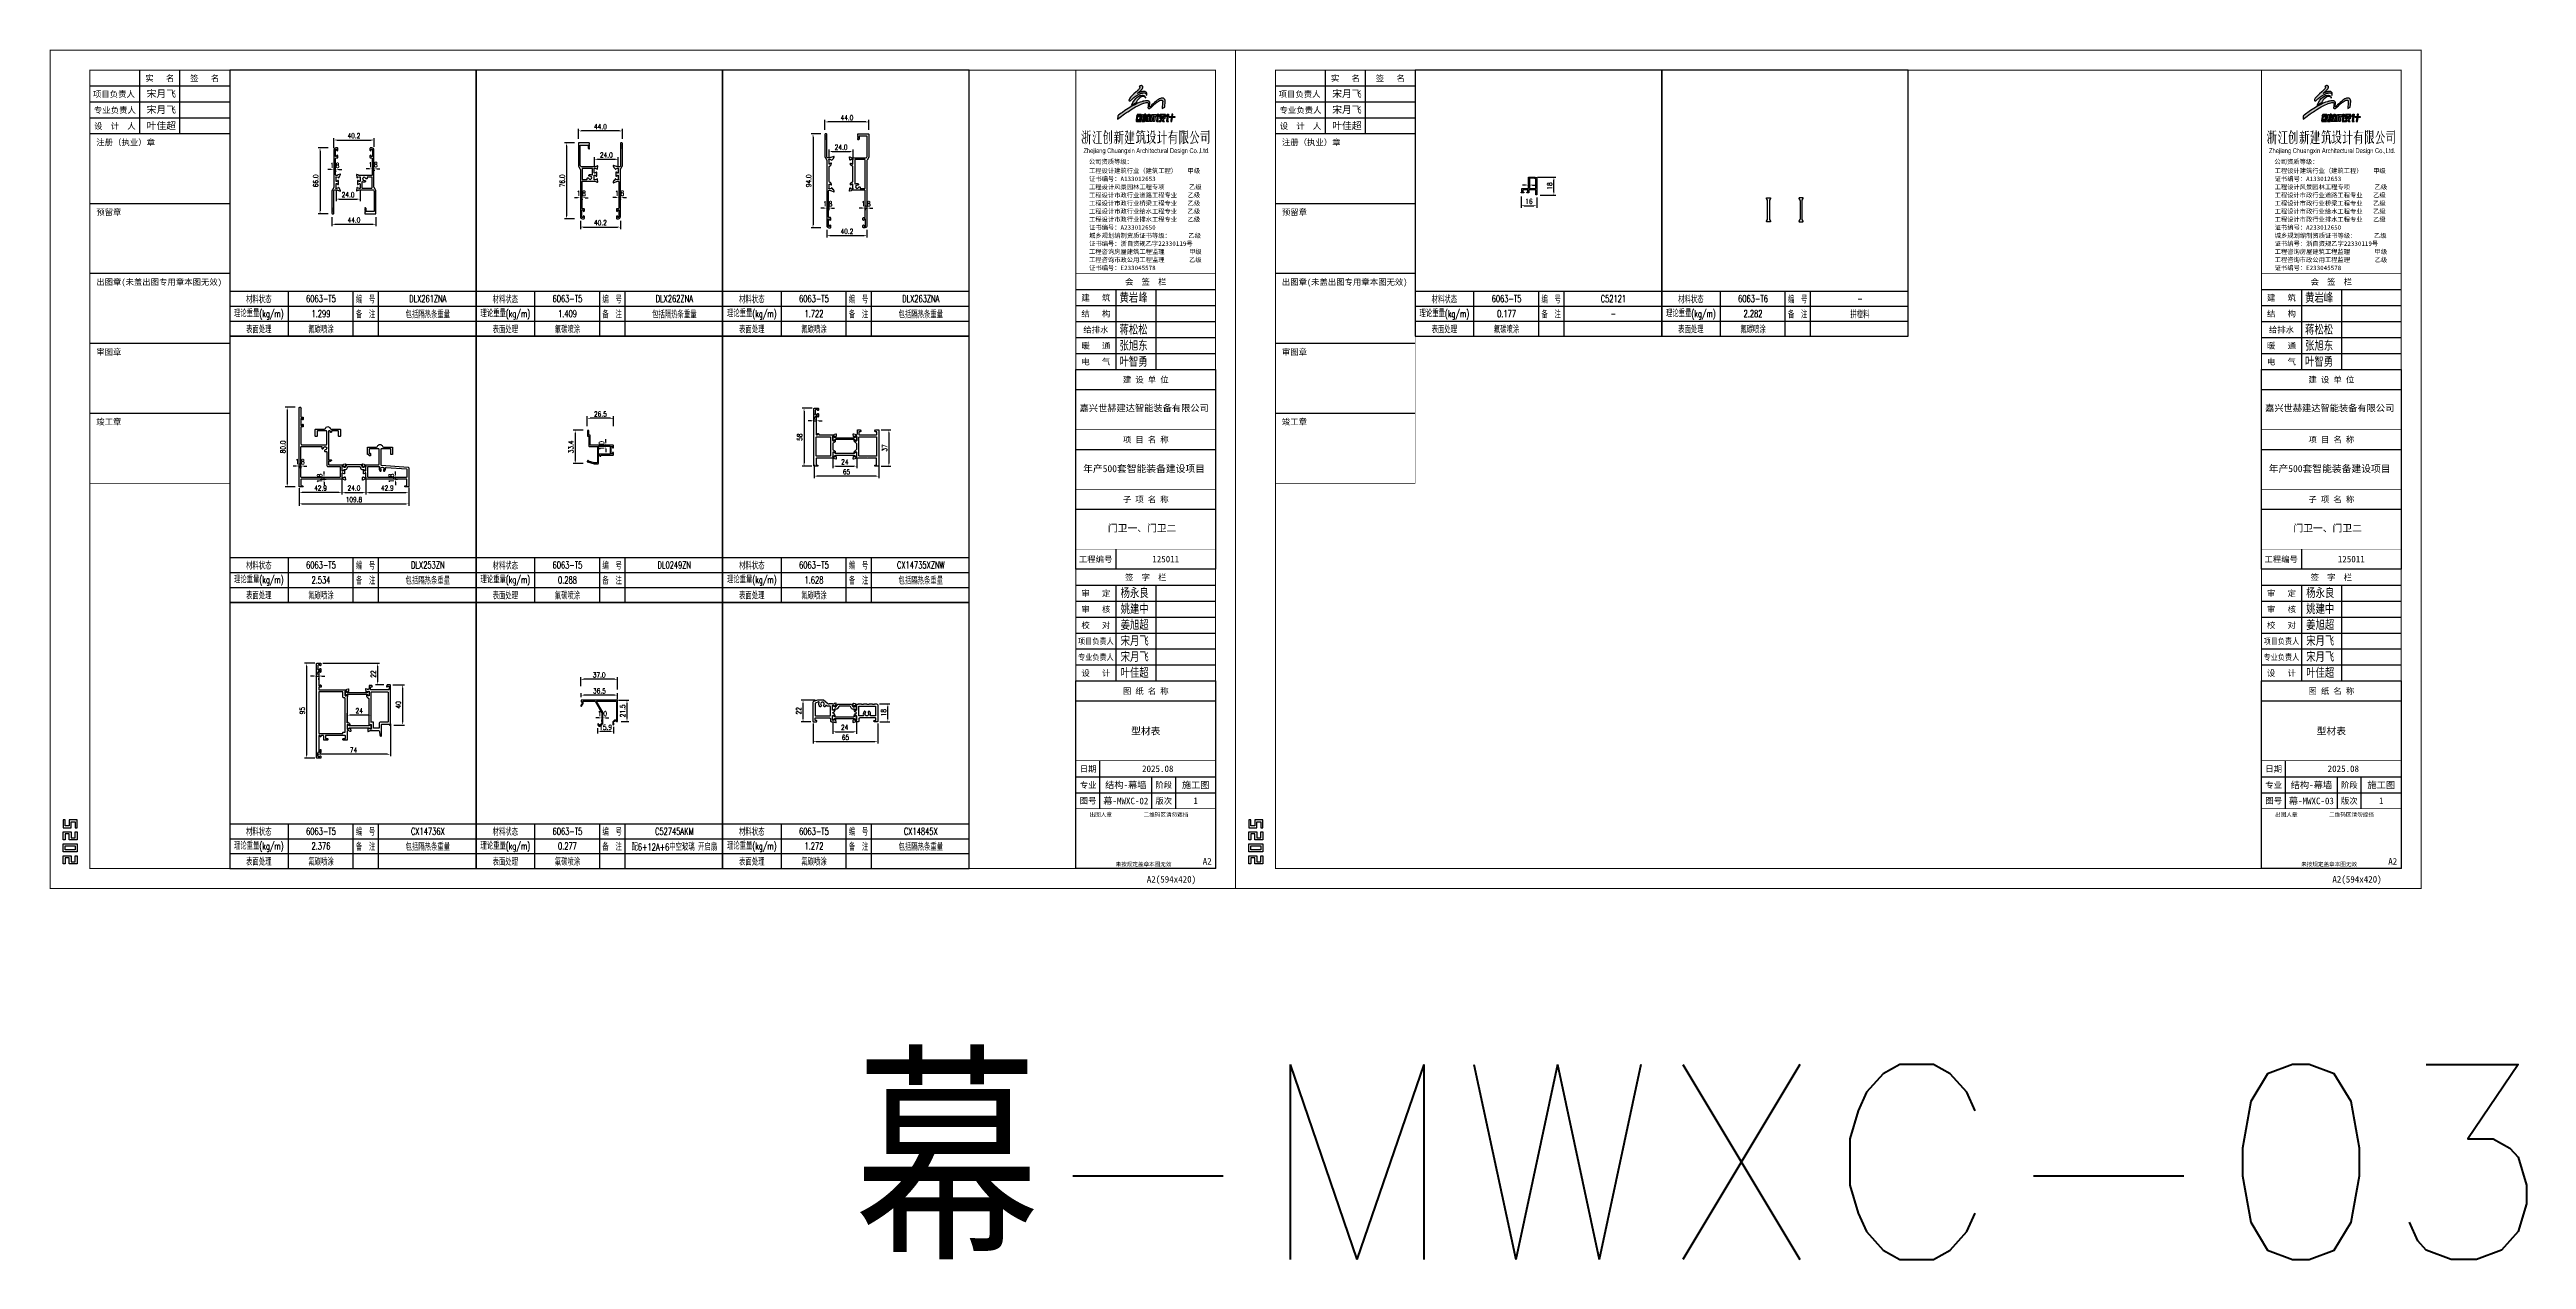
# Model space of a CAD drawing. Extents: x -202236 to 1002404, y -663931 to 1550022.
# Drawn here: x 41492 to 43974, y -357816 to -356604 of the extents above; entities that cross this region are included whole.
import ezdxf
from ezdxf.enums import TextEntityAlignment as Align

# ---------------------------------------------------------------- set-up
doc = ezdxf.new("R2010")
doc.units = 0
for name, color, linetype in [('!ZN1-标注-173', 173, 'Continuous'), ('!ZN4-辅助材料-1', 1, 'Continuous'), ('!ZN5-铝材断面-6', 6, 'Continuous'), ('0-cxFrame', 155, 'Continuous'), ('DIM_SYMB', 3, 'Continuous'), ('qianming', 155, 'Continuous')]:
    doc.layers.add(name, color=color, linetype=linetype)
doc.layers.add('0-cxText', color=131, linetype='Continuous', lineweight=25)
doc.styles.add('BZHZ', font='bzxw', dxfattribs={"width": 0.8, "bigfont": 'bzhz'})
doc.styles.add('cx_biaoti', font='')
doc.styles.add('cx_tuming', font='simhei.ttf')
doc.styles.add('cx_tuqian1', font='')
doc.styles.get("Standard").update_dxf_attribs({"font": 'romans.shx', "bigfont": 'chinese.shx'})
doc.styles.add('ZNDimTStyle', font='ROMANS.shx', dxfattribs={"width": 0.7, "bigfont": 'CHINESE.shx'})
doc.styles.add('ZNTextStyle', font='ROMANS.shx', dxfattribs={"width": 0.7, "bigfont": 'CHINESE.shx'})
doc.styles.add('图框宋体', font='', dxfattribs={"width": 0.75})
doc.styles.add('样式 1', font='romans.shx', dxfattribs={"width": 0.7, "bigfont": 'chinese.shx'})
doc.styles.add('黑体', font='simhei.ttf', dxfattribs={"height": 12})
doc.styles.get('cx_biaoti').set_extended_font_data('SimSun')
doc.styles.get('cx_tuqian1').set_extended_font_data('SimSun')
doc.styles.get('图框宋体').set_extended_font_data('SimSun')
doc.dimstyles.new('ZN型材-2', dxfattribs={"dimscale": 2, "dimtxt": 2.5, "dimasz": 1.5, "dimexe": 1, "dimexo": 2, "dimgap": 0.9, "dimtad": 1, "dimdec": 1, "dimzin": 0, "dimdsep": 46, "dimtxsty": 'ZNDimTStyle', "dimcen": 2.5, "dimdle": 1, "dimclrd": 173, "dimclre": 173, "dimclrt": 7, "dimazin": 2, "dimtfac": 1, "dimtdec": 4, "dimtix": 1, "dimtmove": 2, "dimatfit": 3, "dimfxl": 0, "dimfrac": 2, "dimtolj": 1, "dimtzin": 0, "dimarcsym": 0})
doc.dimstyles.new('ZN机械-2', dxfattribs={"dimscale": 2, "dimtxt": 2.5, "dimasz": 1.5, "dimexe": 1, "dimexo": 2, "dimgap": 0.9, "dimtad": 1, "dimdec": 0, "dimzin": 0, "dimdsep": 46, "dimtxsty": 'ZNDimTStyle', "dimcen": 2.5, "dimdle": 1, "dimclrd": 173, "dimclre": 173, "dimclrt": 7, "dimazin": 2, "dimtfac": 1, "dimtdec": 4, "dimtix": 1, "dimtmove": 2, "dimatfit": 3, "dimfxl": 0, "dimfrac": 2, "dimtolj": 1, "dimtzin": 0, "dimarcsym": 0})

msp = doc.modelspace()

# ---------------------------------------------------------------- texts
at = {"layer": 'DIM_SYMB', "color": 7}
msp.add_text('幕-MWXC-03', height=195.319, dxfattribs=at).set_placement((42298.91, -357815.61))

# ---------------------------------------------------------------- blocks, each defined once
blk = doc.blocks.new('zjcx_lan_huiqian(Dragon)')
for p, q in [((-7000, -800), (0, -800)), ((-5000, -800), (-5000, -4800)), ((-3000, -800), (-3000, -4800)), ((-7000, -1600), (0, -1600)), ((-7000, -2400), (0, -2400)), ((-7000, -3200), (0, -3200)), ((-7000, -4000), (0, -4000))]:
    blk.add_line(p, q)
at = {"const_width": 30}
blk.add_lwpolyline([(-7000, 0), (0, 0)], dxfattribs=at)
blk.add_lwpolyline([(-7000, 0), (0, 0), (0, -4800), (-7000, -4800)], close=True, dxfattribs=at)
at = {"style": 'cx_biaoti'}
for s, p in [('建   筑', (-6000, -1200)), ('会  签  栏', (-3500, -400)), ('结   构', (-6000, -2000)), ('暖   通', (-6000, -3600)), ('给排水', (-6000, -2800)), ('电   气', (-6000, -4400))]:
    blk.add_text(s, height=300, dxfattribs=at).set_placement(p, align=Align.MIDDLE)
blk = doc.blocks.new('T-汇签(Dragon)')
at = {"layer": '0-cxFrame'}
blk.add_blockref('zjcx_lan_huiqian(Dragon)', (0, 0), dxfattribs=at)
at = {"layer": 'qianming', "style": 'BZHZ', "width": 0.8}
for s, p in [('黄岩峰', (-4113, -1180)), ('蒋松松', (-4113, -2780)), ('张旭东', (-4113, -3580)), ('叶智勇', (-4113, -4380))]:
    blk.add_text(s, height=450, dxfattribs=at).set_placement(p, align=Align.MIDDLE)
blk = doc.blocks.new('zjcx_logo(Dragon)')
h = blk.add_hatch(color=186)
h.dxf.hatch_style = 1
h.set_gradient(color1=(41, 22, 111), color2=(223, 33, 33), tint=1)
h.paths.add_polyline_path([(-1404, -619), (-1417, -787), (-1287, -689), (-1064, -520), (-959, -449), (-898, -408), (-824, -360), (-732, -300), (-599, -219), (-513, -170), (-403, -111), (-304, -62), (-225, -27), (-197, -14), (-154, 2), (-117, 16), (-91, 25), (-29, 43), (19, 53), (36, 55), (58, 56), (78, 54), (90, 53), (100, 49), (110, 44), (119, 36), (125, 28), (130, 18), (133, 7), (134, -3), (125, -83), (119, -131), (110, -192), (110, -205), (112, -214), (115, -223), (120, -231), (126, -238), (134, -244), (142, -249), (153, -252), (165, -253), (176, -253), (187, -250), (198, -246), (202, -243), (210, -238), (221, -231), (236, -220), (267, -190), (303, -155), (316, -143), (351, -110), (382, -81), (409, -57), (425, -43), (461, -12), (495, 15), (499, 19), (503, 23), (518, 34), (556, 63), (572, 76), (597, 92), (634, 116), (693, 149), (732, 164), (769, 173), (784, 174), (801, 173), (816, 167), (825, 161), (832, 154), (833, 153), (833, 153), (833, 153), (833, 152), (833, 152), (833, 152), (834, 152), (834, 152), (834, 152), (834, 152), (834, 152), (836, 149), (836, 148), (836, 148), (836, 148), (836, 148), (836, 148), (836, 148), (836, 148), (836, 148), (836, 148), (836, 148), (836, 148), (836, 148), (836, 148), (836, 148), (836, 148), (836, 148), (836, 148), (836, 148), (836, 148), (836, 148), (836, 148), (836, 148), (836, 148), (836, 148), (836, 148), (836, 148), (836, 148), (836, 148), (836, 148), (836, 148), (836, 148), (836, 148), (836, 148), (837, 146), (838, 145), (843, 135), (845, 125), (846, 115), (847, 97), (843, 51), (818, -247), (947, -187), (969, 117), (965, 165), (960, 186), (950, 206), (938, 224), (923, 239), (906, 252), (886, 262), (865, 268), (841, 272), (815, 272), (790, 270), (766, 264), (730, 252), (681, 230), (632, 204), (572, 164), (501, 111), (434, 55), (367, -6), (310, -62), (264, -108), (228, -146), (216, -158), (212, -162), (209, -164), (205, -166), (200, -168), (196, -168), (191, -168), (187, -167), (183, -165), (179, -162), (178, -160), (177, -157), (176, -155), (176, -152), (177, -147), (189, -90), (203, -18), (205, 16), (203, 49), (198, 66), (190, 83), (179, 97), (166, 110), (151, 120), (134, 127), (116, 131), (76, 136), (35, 137), (-5, 134), (-17, 132), (-18, 132), (-19, 132), (-20, 132), (-20, 132), (-20, 132), (-21, 132), (-79, 123), (-124, 113), (-142, 109), (-145, 108), (-146, 107), (-157, 105), (-175, 100), (-195, 94), (-288, 63), (-410, 12), (-556, -58), (-700, -135), (-882, -245), (-1049, -355), (-1175, -444), (-1234, -488), (-1299, -536), (-1360, -584), (-1398, -614)])
h.paths.add_polyline_path([(-712, -82), (-650, 50), (-573, 176), (-507, 252), (-431, 319), (-346, 375), (-294, 398), (-239, 412), (-183, 419), (-152, 418), (-120, 412), (-91, 400), (-64, 383), (-44, 364), (-29, 343), (-17, 319), (-9, 293), (-5, 267), (-14, 290), (-26, 311), (-43, 329), (-63, 344), (-81, 353), (-100, 358), (-120, 360), (-140, 359), (-188, 349), (-232, 330), (-297, 288), (-356, 237), (-404, 182), (-426, 154), (-449, 114), (-468, 80), (-489, 37)])
edge = h.paths.add_edge_path()
edge.add_line((-433, 632), (-455, 612))
edge.add_line((-455, 612), (-481, 589))
edge.add_line((-481, 589), (-598, 484))
edge.add_line((-598, 484), (-666, 424))
edge.add_line((-666, 424), (-728, 360))
edge.add_line((-728, 360), (-766, 320))
edge.add_line((-766, 320), (-807, 265))
edge.add_line((-807, 265), (-837, 203))
edge.add_line((-837, 203), (-840, 192))
edge.add_line((-840, 192), (-844, 172))
edge.add_line((-844, 172), (-844, 163))
edge.add_line((-844, 163), (-842, 155))
edge.add_line((-842, 155), (-838, 146))
edge.add_line((-838, 146), (-834, 141))
edge.add_line((-834, 141), (-828, 137))
edge.add_line((-828, 137), (-821, 134))
edge.add_line((-821, 134), (-814, 133))
edge.add_line((-814, 133), (-807, 133))
edge.add_line((-807, 133), (-800, 134))
edge.add_line((-800, 134), (-783, 142))
edge.add_line((-783, 142), (-768, 151))
edge.add_line((-768, 151), (-765, 153))
edge.add_line((-765, 153), (-763, 154))
edge.add_line((-763, 154), (-761, 156))
edge.add_line((-761, 156), (-756, 160))
edge.add_line((-756, 160), (-749, 166))
edge.add_line((-749, 166), (-747, 168))
edge.add_line((-747, 168), (-723, 190))
edge.add_line((-723, 190), (-674, 236))
edge.add_line((-674, 236), (-628, 278))
edge.add_line((-628, 278), (-598, 304))
edge.add_line((-598, 304), (-568, 326))
edge.add_line((-568, 326), (-534, 351))
edge.add_line((-534, 351), (-476, 390))
edge.add_line((-476, 390), (-408, 428))
edge.add_line((-408, 428), (-400, 433))
edge.add_line((-400, 433), (-346, 461))
edge.add_line((-346, 461), (-335, 466))
edge.add_line((-335, 466), (-290, 486))
edge.add_line((-290, 486), (-275, 492))
edge.add_line((-275, 492), (-259, 498))
edge.add_line((-259, 498), (-243, 504))
edge.add_line((-243, 504), (-210, 514))
edge.add_line((-210, 514), (-192, 519))
edge.add_line((-192, 519), (-168, 524))
edge.add_line((-168, 524), (-143, 530))
edge.add_line((-143, 530), (-100, 535))
edge.add_line((-100, 535), (-65, 533))
edge.add_line((-65, 533), (-30, 525))
edge.add_line((-30, 525), (-15, 517))
edge.add_line((-15, 517), (0, 506))
edge.add_line((0, 506), (12, 493))
edge.add_line((12, 493), (21, 477))
edge.add_line((21, 477), (27, 461))
edge.add_line((27, 461), (30, 442))
edge.add_line((30, 442), (29, 425))
edge.add_line((29, 425), (25, 407))
edge.add_line((25, 407), (32, 424))
edge.add_line((32, 424), (36, 434))
edge.add_line((36, 434), (42, 457))
edge.add_line((42, 457), (45, 468))
edge.add_line((45, 468), (49, 488))
edge.add_line((49, 488), (49, 507))
edge.add_line((49, 507), (46, 525))
edge.add_line((46, 525), (40, 543))
edge.add_line((40, 543), (31, 558))
edge.add_line((31, 558), (13, 575))
edge.add_line((13, 575), (-8, 588))
edge.add_line((-8, 588), (-31, 596))
edge.add_line((-31, 596), (-55, 600))
edge.add_line((-55, 600), (-96, 604))
edge.add_line((-96, 604), (-133, 602))
edge.add_line((-133, 602), (-160, 599))
edge.add_line((-160, 599), (-196, 593))
edge.add_line((-196, 593), (-237, 584))
edge.add_line((-237, 584), (-262, 576))
edge.add_line((-262, 576), (-288, 569))
edge.add_line((-288, 569), (-293, 567))
edge.add_line((-293, 567), (-299, 565))
edge.add_line((-299, 565), (-300, 564))
edge.add_line((-300, 564), (-301, 564))
edge.add_line((-301, 564), (-302, 564))
edge.add_line((-302, 564), (-303, 563))
edge.add_line((-303, 563), (-304, 563))
edge.add_line((-304, 563), (-305, 563))
edge.add_line((-305, 563), (-306, 562))
edge.add_line((-306, 562), (-307, 562))
edge.add_line((-307, 562), (-353, 545))
edge.add_line((-353, 545), (-407, 515))
edge.add_line((-407, 515), (-409, 514))
edge.add_line((-409, 514), (-408, 514))
edge.add_line((-408, 514), (-405, 517))
edge.add_line((-405, 517), (-402, 521))
edge.add_line((-402, 521), (-397, 525))
edge.add_line((-397, 525), (-392, 530))
edge.add_line((-392, 530), (-387, 535))
edge.add_line((-387, 535), (-381, 540))
edge.add_line((-381, 540), (-365, 553))
edge.add_line((-365, 553), (-347, 568))
edge.add_line((-347, 568), (-342, 572))
edge.add_line((-342, 572), (-330, 582))
edge.add_line((-330, 582), (-328, 585))
edge.add_line((-328, 585), (-324, 587))
edge.add_line((-324, 587), (-314, 597))
edge.add_line((-314, 597), (-279, 629))
edge.add_line((-279, 629), (-266, 641))
edge.add_line((-266, 641), (-254, 653))
edge.add_line((-254, 653), (-237, 669))
edge.add_line((-237, 669), (-216, 693))
edge.add_line((-216, 693), (-208, 702))
edge.add_line((-208, 702), (-204, 706))
edge.add_line((-204, 706), (-200, 711))
edge.add_line((-200, 711), (-191, 721))
edge.add_line((-191, 721), (-187, 727))
edge.add_line((-187, 727), (-184, 731))
edge.add_line((-184, 731), (-183, 733))
edge.add_line((-183, 733), (-178, 741))
edge.add_line((-178, 741), (-167, 755))
edge.add_line((-167, 755), (-153, 782))
edge.add_line((-153, 782), (-143, 812))
edge.add_line((-143, 812), (-143, 824))
edge.add_line((-143, 824), (-143, 826))
edge.add_line((-143, 826), (-145, 840))
edge.add_line((-145, 840), (-150, 853))
edge.add_line((-150, 853), (-158, 865))
edge.add_line((-158, 865), (-167, 876))
edge.add_line((-167, 876), (-178, 885))
edge.add_line((-178, 885), (-191, 891))
edge.add_line((-191, 891), (-213, 897))
edge.add_line((-213, 897), (-236, 899))
edge.add_line((-236, 899), (-259, 896))
edge.add_line((-259, 896), (-281, 889))
edge.add_line((-281, 889), (-300, 878))
edge.add_line((-300, 878), (-316, 864))
edge.add_line((-316, 864), (-331, 847))
edge.add_arc((-322, 816), 32.5, -21.48581, 105.47079, ccw=False)
edge.add_line((-292, 804), (-299, 785))
edge.add_line((-299, 785), (-315, 761))
edge.add_line((-315, 761), (-326, 745))
edge.add_line((-326, 745), (-342, 725))
edge.add_line((-342, 725), (-370, 695))
edge.add_line((-370, 695), (-393, 670))
edge.add_line((-393, 670), (-419, 645))
edge.add_line((-419, 645), (-433, 632))
h = blk.add_hatch(color=186)
h.dxf.hatch_style = 1
h.set_gradient(color1=(41, 22, 111), color2=(223, 33, 33), tint=1)
edge = h.paths.add_edge_path()
edge.add_line((-372, -565), (-315, -565))
edge.add_arc((-314, -577), 11.4, 18.89554, 94.3928, ccw=False)
edge.add_line((-303, -573), (-294, -620))
edge.add_line((-294, -620), (-290, -626))
edge.add_line((-290, -626), (-220, -626))
edge.add_arc((-224, -618), 9.49, 295.11011, 372.93383)
edge.add_line((-214, -615), (-222, -572))
edge.add_arc((-256, -574), 34.6, 4.17607, 68.3146)
edge.add_line((-244, -542), (-415, -542))
edge.add_arc((-399, -587), 47.9, 108.85314, 147.56181)
edge.add_line((-440, -562), (-469, -626))
edge.add_line((-469, -626), (-410, -626))
edge.add_line((-410, -626), (-387, -578))
edge.add_arc((-362, -592), 28.7, 111.26087, 151.54855, ccw=False)
edge = h.paths.add_edge_path()
edge.add_line((-470, -897), (-250, -897))
edge.add_line((-250, -897), (-248, -898))
edge.add_line((-248, -898), (-251, -883))
edge.add_line((-251, -883), (-413, -880))
edge.add_arc((-410, -866), 15, 169.35312, 256.08138, ccw=False)
edge.add_line((-424, -863), (-397, -657))
edge.add_line((-397, -657), (-389, -656))
edge.add_line((-389, -656), (-388, -655))
edge.add_line((-388, -655), (-313, -655))
edge.add_line((-313, -655), (-306, -658))
edge.add_arc((-311, -663), 7.51, -26.96741, 47.97447, ccw=False)
edge.add_line((-304, -667), (-321, -791))
edge.add_arc((-341, -791), 20.6, -81.28941, 0.26939, ccw=False)
edge.add_line((-338, -811), (-369, -813))
edge.add_line((-369, -813), (-376, -814))
edge.add_line((-376, -814), (-377, -827))
edge.add_arc((-361, -818), 18.3, 211.08496, 248.62588)
edge.add_line((-368, -835), (-292, -835))
edge.add_line((-292, -835), (-277, -832))
edge.add_arc((-290, -784), 50, 285.32037, 358.76459)
edge.add_line((-240, -785), (-221, -647))
edge.add_arc((-233, -648), 11.5, 3.51941, 31.54666)
edge.add_line((-223, -642), (-232, -640))
edge.add_line((-232, -640), (-449, -640))
edge.add_line((-449, -640), (-459, -643))
edge.add_line((-459, -643), (-488, -861))
edge.add_arc((-452, -866), 36.4, 172.51878, 238.5972)
edge = h.paths.add_edge_path()
edge.add_arc((-139, -559), 28, -5.27218, 20.95173, ccw=False)
edge.add_line((-112, -562), (-150, -847))
edge.add_line((-150, -847), (-160, -850))
edge.add_line((-160, -850), (-199, -850))
edge.add_arc((-196, -838), 12.1, 157.53823, 259.66789, ccw=False)
edge.add_line((-208, -833), (-169, -548))
edge.add_line((-169, -548), (-161, -545))
edge.add_line((-161, -545), (-119, -545))
edge.add_arc((-119, -552), 6.79, 24.25811, 86.73561, ccw=False)
edge = h.paths.add_edge_path()
edge.add_line((-194, -898), (-68, -898))
edge.add_line((-68, -898), (-62, -895))
edge.add_arc((-109, -838), 73.5, 309.69803, 351.80871)
edge.add_line((-36, -849), (4, -545))
edge.add_arc((-1, -544), 4.63, 347.67082, 409.41767)
edge.add_arc((-9, -558), 20.6, 56.68372, 79.18321)
edge.add_line((-5, -538), (-52, -538))
edge.add_arc((-51, -554), 16.4, 91.33263, 127.03986)
edge.add_arc((-58, -544), 4.85, 133.80873, 168.49542)
edge.add_line((-63, -543), (-103, -854))
edge.add_arc((-129, -854), 25.6, 303.0211, 359.8084, ccw=False)
edge.add_line((-115, -875), (-128, -879))
edge.add_line((-128, -879), (-193, -880))
edge.add_arc((-180, -890), 16.3, 142.79141, 207.15487)
edge = h.paths.add_edge_path()
edge.add_line((123, -557), (128, -541))
edge.add_line((128, -541), (137, -538))
edge.add_line((137, -538), (187, -538))
edge.add_arc((183, -552), 14.7, -28.0414, 74.43788, ccw=False)
edge.add_line((196, -559), (269, -562))
edge.add_arc((254, -570), 17.2, -7.1686, 26.38917, ccw=False)
edge.add_line((271, -572), (268, -579))
edge.add_line((268, -579), (266, -581))
edge.add_line((266, -581), (256, -581))
edge.add_line((256, -581), (254, -580))
edge.add_line((254, -580), (112, -581))
edge.add_line((112, -581), (110, -580))
edge.add_line((110, -580), (53, -580))
edge.add_line((53, -580), (52, -581))
edge.add_line((52, -581), (44, -581))
edge.add_line((44, -581), (43, -575))
edge.add_line((43, -575), (45, -563))
edge.add_line((45, -563), (115, -559))
edge.add_line((115, -559), (123, -557))
edge = h.paths.add_edge_path()
edge.add_arc((58, -751), 5.69, 2.93572, 38.52856, ccw=False)
edge.add_line((64, -751), (38, -896))
edge.add_line((38, -896), (38, -898))
edge.add_line((38, -898), (1, -898))
edge.add_line((1, -898), (-5, -898))
edge.add_arc((-50, -872), 51.3, 330.03006, 356.64264)
edge.add_line((2, -875), (25, -747))
edge.add_line((25, -747), (31, -745))
edge.add_line((31, -745), (58, -745))
edge.add_arc((53, -760), 15.8, 50.02603, 70.05817, ccw=False)
edge = h.paths.add_edge_path()
edge.add_line((55, -592), (62, -592))
edge.add_line((62, -592), (64, -593))
edge.add_line((64, -593), (101, -593))
edge.add_line((101, -593), (103, -592))
edge.add_line((103, -592), (110, -592))
edge.add_line((110, -592), (111, -598))
edge.add_line((111, -598), (113, -625))
edge.add_line((113, -625), (115, -638))
edge.add_line((115, -638), (176, -638))
edge.add_line((176, -638), (191, -592))
edge.add_line((191, -592), (200, -592))
edge.add_line((200, -592), (202, -593))
edge.add_line((202, -593), (248, -593))
edge.add_line((248, -593), (250, -592))
edge.add_line((250, -592), (255, -592))
edge.add_line((255, -592), (255, -595))
edge.add_line((255, -595), (246, -624))
edge.add_arc((256, -631), 11.5, 145.89681, 210.54086)
edge.add_arc((241, -691), 54.6, 66.73558, 84.76006, ccw=False)
edge.add_line((262, -641), (265, -647))
edge.add_arc((256, -649), 9.23, -85.53143, 13.00027, ccw=False)
edge.add_line((257, -658), (190, -660))
edge.add_line((190, -660), (186, -661))
edge.add_line((186, -661), (179, -697))
edge.add_arc((185, -696), 5.99, 186.91758, 264.62619)
edge.add_line((185, -702), (247, -703))
edge.add_arc((244, -714), 10.7, -46.02948, 74.10965, ccw=False)
edge.add_line((251, -721), (176, -724))
edge.add_line((176, -724), (159, -856))
edge.add_arc((103, -853), 56.4, 306.87915, 356.89777, ccw=False)
edge.add_line((137, -898), (56, -898))
edge.add_line((56, -898), (62, -878))
edge.add_line((62, -878), (64, -875))
edge.add_line((64, -875), (68, -873))
edge.add_line((68, -873), (77, -871))
edge.add_arc((78, -862), 9.14, 264.56776, 365.34397)
edge.add_line((87, -862), (104, -737))
edge.add_arc((94, -733), 10.7, 338.74451, 444.00887)
edge.add_line((96, -723), (25, -721))
edge.add_arc((34, -713), 12.2, 144.53162, 222.72258, ccw=False)
edge.add_arc((31, -714), 11.1, 84.06289, 130.83249, ccw=False)
edge.add_line((32, -703), (101, -702))
edge.add_line((101, -702), (107, -700))
edge.add_line((107, -700), (108, -700))
edge.add_line((108, -700), (113, -668))
edge.add_arc((107, -667), 7.02, 352.00278, 443.61958)
edge.add_line((107, -660), (37, -658))
edge.add_line((37, -658), (31, -656))
edge.add_arc((38, -649), 10.4, 80.08641, 222.41124, ccw=False)
edge.add_line((40, -639), (53, -638))
edge.add_line((53, -638), (53, -593))
edge.add_line((53, -593), (55, -593))
edge.add_line((55, -593), (55, -592))
edge = h.paths.add_edge_path()
edge.add_arc((228, -755), 10.9, -17.78151, 70.61556, ccw=False)
edge.add_line((239, -758), (228, -882))
edge.add_arc((273, -888), 45.2, 172.96333, 192.65476)
edge.add_line((229, -898), (178, -898))
edge.add_arc((127, -876), 54.9, 336.98391, 358.70886)
edge.add_line((182, -877), (194, -749))
edge.add_line((194, -749), (194, -747))
edge.add_line((194, -747), (200, -745))
edge.add_line((200, -745), (232, -745))
edge = h.paths.add_edge_path()
edge.add_line((503, -561), (496, -562))
edge.add_line((496, -562), (368, -564))
edge.add_arc((370, -571), 7.29, 105.68479, 178.6651)
edge.add_line((363, -571), (358, -616))
edge.add_line((358, -616), (358, -620))
edge.add_arc((361, -620), 2.85, 189.50087, 274.16637)
edge.add_line((361, -622), (490, -624))
edge.add_line((490, -624), (495, -626))
edge.add_arc((483, -634), 14.3, -39.41692, 35.58773, ccw=False)
edge.add_line((494, -643), (469, -648))
edge.add_line((469, -648), (434, -898))
edge.add_line((434, -898), (377, -898))
edge.add_arc((381, -894), 4.94, 183.46145, 225.75062, ccw=False)
edge.add_line((376, -894), (407, -653))
edge.add_arc((399, -653), 7.96, 2.1679, 44.2283)
edge.add_line((405, -648), (403, -646))
edge.add_line((403, -646), (358, -646))
edge.add_arc((362, -656), 11.3, 112.7163, 146.72014)
edge.add_line((353, -650), (320, -863))
edge.add_arc((237, -848), 84.4, 323.85528, 349.57772, ccw=False)
edge.add_line((305, -898), (239, -898))
edge.add_line((239, -898), (245, -877))
edge.add_line((245, -877), (246, -874))
edge.add_arc((256, -885), 15, 97.81362, 133.86818, ccw=False)
edge.add_line((254, -870), (300, -546))
edge.add_arc((309, -554), 12.1, 90.94326, 137.95811, ccw=False)
edge.add_line((309, -542), (497, -542))
edge.add_arc((495, -553), 11.3, -43.69979, 78.83388, ccw=False)
edge = h.paths.add_edge_path()
edge.add_line((649, -544), (651, -578))
edge.add_arc((640, -580), 11.7, -74.28193, 11.70387, ccw=False)
edge.add_line((643, -592), (580, -591))
edge.add_arc((581, -581), 10.1, 232.28685, 262.06195, ccw=False)
edge.add_arc((578, -585), 5.08, 189.86821, 228.06029, ccw=False)
edge.add_line((573, -586), (570, -554))
edge.add_arc((591, -554), 20.3, 128.18902, 179.8773, ccw=False)
edge.add_line((578, -538), (642, -538))
edge.add_arc((641, -547), 9.1, 19.52522, 83.24008, ccw=False)
edge = h.paths.add_edge_path()
edge.add_line((534, -628), (565, -630))
edge.add_arc((561, -639), 9.9, 14.99273, 68.78885, ccw=False)
edge.add_line((571, -637), (541, -863))
edge.add_line((541, -863), (541, -886))
edge.add_line((541, -886), (550, -898))
edge.add_line((550, -898), (641, -898))
edge.add_line((641, -898), (641, -884))
edge.add_arc((634, -883), 7.15, 350.15546, 442.57553)
edge.add_line((635, -876), (610, -875))
edge.add_line((610, -875), (608, -868))
edge.add_line((608, -868), (641, -623))
edge.add_arc((631, -618), 10.8, 331.57994, 426.36661)
edge.add_line((635, -608), (535, -608))
edge.add_line((535, -608), (526, -614))
edge.add_arc((536, -618), 10.6, 159.68796, 260.66864)
edge = h.paths.add_edge_path()
edge.add_arc((693, -601), 15.8, -85.86686, 11.69545, ccw=False)
edge.add_arc((695, -623), 6.69, 101.3793, 192.92077)
edge.add_arc((615, -625), 73.2, -11.18403, 0.554, ccw=False)
edge.add_arc((698, -637), 10.9, 194.31907, 249.68762)
edge.add_line((694, -647), (728, -647))
edge.add_arc((725, -603), 44.5, 273.23858, 353.69691)
edge.add_line((770, -607), (772, -587))
edge.add_line((772, -587), (776, -566))
edge.add_line((776, -566), (908, -566))
edge.add_line((908, -566), (910, -574))
edge.add_line((910, -574), (905, -620))
edge.add_arc((959, -606), 55.9, 194.85061, 207.61208)
edge.add_line((910, -632), (912, -635))
edge.add_arc((954, -581), 68.1, 232.01246, 255.28682)
edge.add_line((937, -647), (979, -647))
edge.add_arc((978, -635), 12.3, 273.58089, 308.49109)
edge.add_arc((965, -631), 25.2, 327.87798, 381.88684)
edge.add_arc((973, -630), 17.2, 28.11813, 70.13193)
edge.add_arc((1049, -599), 71.8, 164.51198, 191.90234, ccw=False)
edge.add_line((980, -580), (983, -557))
edge.add_line((983, -557), (982, -550))
edge.add_line((982, -550), (979, -544))
edge.add_line((979, -544), (721, -544))
edge.add_arc((725, -554), 10.6, 109.95804, 166.92412)
edge.add_line((714, -551), (708, -598))
edge = h.paths.add_edge_path()
edge.add_line((1146, -544), (1148, -578))
edge.add_arc((1137, -581), 11.7, -74.28193, 11.70387, ccw=False)
edge.add_line((1140, -592), (1077, -591))
edge.add_arc((1078, -581), 10.1, 232.28685, 262.06195, ccw=False)
edge.add_arc((1075, -585), 5.08, 189.86821, 228.06029, ccw=False)
edge.add_line((1070, -586), (1067, -554))
edge.add_arc((1088, -554), 20.3, 128.18902, 179.8773, ccw=False)
edge.add_line((1075, -538), (1139, -538))
edge.add_arc((1137, -547), 9.1, 19.52522, 83.24008, ccw=False)
edge = h.paths.add_edge_path()
edge.add_line((1031, -629), (1062, -630))
edge.add_arc((1058, -640), 9.9, 14.99273, 68.78885, ccw=False)
edge.add_line((1068, -637), (1038, -863))
edge.add_line((1038, -863), (1038, -886))
edge.add_line((1038, -886), (1047, -898))
edge.add_line((1047, -898), (1138, -898))
edge.add_line((1138, -898), (1138, -885))
edge.add_arc((1131, -883), 7.15, 350.15546, 442.57553)
edge.add_line((1132, -876), (1107, -876))
edge.add_line((1107, -876), (1105, -868))
edge.add_line((1105, -868), (1137, -624))
edge.add_arc((1128, -618), 10.8, 331.57994, 426.36661)
edge.add_line((1132, -609), (1032, -609))
edge.add_line((1032, -609), (1023, -615))
edge.add_arc((1033, -618), 10.6, 159.68796, 260.66864)
edge = h.paths.add_edge_path()
edge.add_line((1181, -682), (1274, -684))
edge.add_arc((1268, -691), 9.1, 10.6545, 49.67894, ccw=False)
edge.add_line((1277, -689), (1250, -895))
edge.add_line((1250, -895), (1252, -896))
edge.add_line((1252, -896), (1252, -898))
edge.add_line((1252, -898), (1312, -898))
edge.add_line((1312, -898), (1313, -892))
edge.add_line((1313, -892), (1340, -689))
edge.add_line((1340, -689), (1341, -685))
edge.add_line((1341, -685), (1464, -684))
edge.add_arc((1447, -671), 21.2, 322.14414, 390.61106)
edge.add_line((1465, -661), (1352, -661))
edge.add_line((1352, -661), (1343, -655))
edge.add_line((1343, -655), (1358, -550))
edge.add_arc((1349, -548), 8.68, 346.76013, 438.30399)
edge.add_line((1351, -539), (1304, -539))
edge.add_arc((1305, -546), 6.98, 97.51297, 154.6127)
edge.add_line((1299, -543), (1285, -647))
edge.add_arc((1270, -645), 14.6, 274.64509, 354.62105, ccw=False)
edge.add_line((1271, -660), (1180, -661))
edge.add_arc((1182, -672), 10.8, 104.43576, 265.29365)
edge = h.paths.add_edge_path()
edge.add_arc((875, -684), 106, 357.44715, 369.99523)
edge.add_arc((973, -667), 6.36, 14.46934, 89.99572)
edge.add_line((973, -661), (694, -661))
edge.add_line((694, -661), (687, -663))
edge.add_line((687, -663), (685, -667))
edge.add_line((685, -667), (686, -680))
edge.add_line((686, -680), (902, -680))
edge.add_arc((903, -683), 3.29, 32.90594, 94.76591, ccw=False)
edge.add_line((905, -682), (893, -694))
edge.add_line((893, -694), (825, -750))
edge.add_line((825, -750), (816, -758))
edge.add_line((816, -758), (808, -752))
edge.add_line((808, -752), (767, -711))
edge.add_line((767, -711), (760, -710))
edge.add_line((760, -710), (695, -708))
edge.add_line((695, -708), (690, -708))
edge.add_line((690, -708), (683, -709))
edge.add_line((683, -709), (768, -795))
edge.add_arc((765, -801), 7, -76.02363, 62.4248, ccw=False)
edge.add_line((766, -808), (666, -898))
edge.add_line((666, -898), (752, -897))
edge.add_line((752, -897), (809, -847))
edge.add_line((809, -847), (847, -887))
edge.add_arc((820, -919), 41.8, 31.51695, 49.64377, ccw=False)
edge.add_line((856, -897), (941, -898))
edge.add_line((941, -898), (854, -803))
edge.add_line((854, -803), (971, -707))
edge.add_line((971, -707), (980, -689))
edge = h.paths.add_edge_path(flags=17)
edge.add_line((816, -757), (817, -757))
edge.add_arc((947, -683), 33.5, 314.94454, 350.31038)
blk.add_line((816, -757), (817, -757))
for points in [[(-1404, -619), (-1417, -787), (-1287, -689), (-1064, -520), (-959, -449), (-898, -408), (-824, -360), (-732, -300), (-599, -219), (-513, -170), (-403, -111), (-304, -62), (-225, -27), (-197, -14), (-154, 2), (-117, 16), (-91, 25), (-29, 43), (19, 53), (36, 55), (58, 56), (78, 54), (90, 53), (100, 49), (110, 44), (119, 36), (125, 28), (130, 18), (133, 7), (134, -3), (125, -83), (119, -131), (110, -192), (110, -205), (112, -214), (115, -223), (120, -231), (126, -238), (134, -244), (142, -249), (153, -252), (165, -253), (176, -253), (187, -250), (198, -246), (202, -243), (210, -238), (221, -231), (236, -220), (267, -190), (303, -155), (316, -143), (351, -110), (382, -81), (409, -57), (425, -43), (461, -12), (495, 15), (499, 19), (503, 23), (518, 34), (556, 63), (572, 76), (597, 92), (634, 116), (693, 149), (732, 164), (769, 173), (784, 174), (801, 173), (816, 167), (825, 161), (832, 154), (833, 153), (833, 153), (833, 153), (833, 152), (833, 152), (833, 152), (834, 152), (834, 152), (834, 152), (834, 152), (834, 152), (836, 149), (836, 148), (836, 148), (836, 148), (836, 148), (836, 148), (836, 148), (836, 148), (836, 148), (836, 148), (836, 148), (836, 148), (836, 148), (836, 148), (836, 148), (836, 148), (836, 148), (836, 148), (836, 148), (836, 148), (836, 148), (836, 148), (836, 148), (836, 148), (836, 148), (836, 148), (836, 148), (836, 148), (836, 148), (836, 148), (836, 148), (836, 148), (836, 148), (836, 148), (837, 146), (838, 145), (843, 135), (845, 125), (846, 115), (847, 97), (843, 51), (818, -247), (947, -187), (969, 117), (965, 165), (960, 186), (950, 206), (938, 224), (923, 239), (906, 252), (886, 262), (865, 268), (841, 272), (815, 272), (790, 270), (766, 264), (730, 252), (681, 230), (632, 204), (572, 164), (501, 111), (434, 55), (367, -6), (310, -62), (264, -108), (228, -146), (216, -158), (212, -162), (209, -164), (205, -166), (200, -168), (196, -168), (191, -168), (187, -167), (183, -165), (179, -162), (178, -160), (177, -157), (176, -155), (176, -152), (177, -147), (189, -90), (203, -18), (205, 16), (203, 49), (198, 66), (190, 83), (179, 97), (166, 110), (151, 120), (134, 127), (116, 131), (76, 136), (35, 137), (-5, 134), (-17, 132), (-18, 132), (-19, 132), (-20, 132), (-20, 132), (-20, 132), (-21, 132), (-79, 123), (-124, 113), (-142, 109), (-145, 108), (-146, 107), (-157, 105), (-175, 100), (-195, 94), (-288, 63), (-410, 12), (-556, -58), (-700, -135), (-882, -245), (-1049, -355), (-1175, -444), (-1234, -488), (-1299, -536), (-1360, -584), (-1398, -614), (-1404, -619), (-1404, -619)], [(-1404, -619), (-1417, -787), (-1287, -689), (-1064, -520), (-959, -449), (-898, -408), (-824, -360), (-732, -300), (-599, -219), (-513, -170), (-403, -111), (-304, -62), (-225, -27), (-197, -14), (-154, 2), (-117, 16), (-91, 25), (-29, 43), (19, 53), (36, 55), (58, 56), (78, 54), (90, 53), (100, 49), (110, 44), (119, 36), (125, 28), (130, 18), (133, 7), (134, -3), (125, -83), (119, -131), (110, -192), (110, -205), (112, -214), (115, -223), (120, -231), (126, -238), (134, -244), (142, -249), (153, -252), (165, -253), (176, -253), (187, -250), (198, -246), (202, -243), (210, -238), (221, -231), (236, -220), (267, -190), (303, -155), (316, -143), (351, -110), (382, -81), (409, -57), (425, -43), (461, -12), (495, 15), (499, 19), (503, 23), (518, 34), (556, 63), (572, 76), (597, 92), (634, 116), (693, 149), (732, 164), (769, 173), (784, 174), (801, 173), (816, 167), (825, 161), (832, 154), (833, 153), (833, 153), (833, 153), (833, 152), (833, 152), (833, 152), (834, 152), (834, 152), (834, 152), (834, 152), (834, 152), (836, 149), (836, 148), (836, 148), (836, 148), (836, 148), (836, 148), (836, 148), (836, 148), (836, 148), (836, 148), (836, 148), (836, 148), (836, 148), (836, 148), (836, 148), (836, 148), (836, 148), (836, 148), (836, 148), (836, 148), (836, 148), (836, 148), (836, 148), (836, 148), (836, 148), (836, 148), (836, 148), (836, 148), (836, 148), (836, 148), (836, 148), (836, 148), (836, 148), (836, 148), (837, 146), (838, 145), (843, 135), (845, 125), (846, 115), (847, 97), (843, 51), (818, -247), (947, -187), (969, 117), (965, 165), (960, 186), (950, 206), (938, 224), (923, 239), (906, 252), (886, 262), (865, 268), (841, 272), (815, 272), (790, 270), (766, 264), (730, 252), (681, 230), (632, 204), (572, 164), (501, 111), (434, 55), (367, -6), (310, -62), (264, -108), (228, -146), (216, -158), (212, -162), (209, -164), (205, -166), (200, -168), (196, -168), (191, -168), (187, -167), (183, -165), (179, -162), (178, -160), (177, -157), (176, -155), (176, -152), (177, -147), (189, -90), (203, -18), (205, 16), (203, 49), (198, 66), (190, 83), (179, 97), (166, 110), (151, 120), (134, 127), (116, 131), (76, 136), (35, 137), (-5, 134), (-17, 132), (-18, 132), (-19, 132), (-20, 132), (-20, 132), (-20, 132), (-21, 132), (-79, 123), (-124, 113), (-142, 109), (-145, 108), (-146, 107), (-157, 105), (-175, 100), (-195, 94), (-288, 63), (-410, 12), (-556, -58), (-700, -135), (-882, -245), (-1049, -355), (-1175, -444), (-1234, -488), (-1299, -536), (-1360, -584), (-1398, -614), (-1404, -619), (-1404, -619)], [(-433, 632), (-455, 612), (-481, 589), (-598, 484), (-666, 424), (-728, 360), (-766, 320), (-807, 265), (-837, 203), (-840, 192), (-844, 172), (-844, 163), (-842, 155), (-838, 146), (-834, 141), (-828, 137), (-821, 134), (-814, 133), (-807, 133), (-800, 134), (-783, 142), (-768, 151), (-765, 153), (-763, 154), (-761, 156), (-756, 160), (-749, 166), (-747, 168), (-723, 190), (-674, 236), (-628, 278), (-598, 304), (-568, 326), (-534, 351), (-476, 390), (-408, 428), (-400, 433), (-346, 461), (-335, 466), (-290, 486), (-275, 492), (-259, 498), (-243, 504), (-210, 514), (-192, 519), (-168, 524), (-143, 530), (-100, 535), (-65, 533), (-30, 525), (-15, 517), (0, 506), (12, 493), (21, 477), (27, 461), (30, 442), (29, 425), (25, 407), (32, 424), (36, 434), (42, 457), (45, 468), (49, 488), (49, 507), (46, 525), (40, 543), (31, 558), (13, 575), (-8, 588), (-31, 596), (-55, 600), (-96, 604), (-133, 602), (-160, 599), (-196, 593), (-237, 584), (-262, 576), (-288, 569), (-293, 567), (-299, 565), (-300, 564), (-301, 564), (-302, 564), (-303, 563), (-304, 563), (-305, 563), (-306, 562), (-307, 562), (-353, 545), (-407, 515), (-409, 514), (-408, 514), (-405, 517), (-402, 521), (-397, 525), (-392, 530), (-387, 535), (-381, 540), (-365, 553), (-347, 568), (-342, 572), (-330, 582), (-328, 585), (-324, 587), (-314, 597), (-279, 629), (-266, 641), (-254, 653), (-237, 669), (-216, 693), (-208, 702), (-204, 706), (-200, 711), (-191, 721), (-187, 727), (-184, 731), (-183, 733), (-178, 741), (-167, 755), (-153, 782), (-143, 812), (-143, 824), (-143, 826), (-145, 840), (-150, 853), (-158, 865), (-167, 876), (-178, 885), (-191, 891), (-213, 897), (-236, 899), (-259, 896), (-281, 889), (-300, 878), (-316, 864), (-331, 847)], [(-433, 632), (-455, 612), (-481, 589), (-598, 484), (-666, 424), (-728, 360), (-766, 320), (-807, 265), (-837, 203), (-840, 192), (-844, 172), (-844, 163), (-842, 155), (-838, 146), (-834, 141), (-828, 137), (-821, 134), (-814, 133), (-807, 133), (-800, 134), (-783, 142), (-768, 151), (-765, 153), (-763, 154), (-761, 156), (-756, 160), (-749, 166), (-747, 168), (-723, 190), (-674, 236), (-628, 278), (-598, 304), (-568, 326), (-534, 351), (-476, 390), (-408, 428), (-400, 433), (-346, 461), (-335, 466), (-290, 486), (-275, 492), (-259, 498), (-243, 504), (-210, 514), (-192, 519), (-168, 524), (-143, 530), (-100, 535), (-65, 533), (-30, 525), (-15, 517), (0, 506), (12, 493), (21, 477), (27, 461), (30, 442), (29, 425), (25, 407), (32, 424), (36, 434), (42, 457), (45, 468), (49, 488), (49, 507), (46, 525), (40, 543), (31, 558), (13, 575), (-8, 588), (-31, 596), (-55, 600), (-96, 604), (-133, 602), (-160, 599), (-196, 593), (-237, 584), (-262, 576), (-288, 569), (-293, 567), (-299, 565), (-300, 564), (-301, 564), (-302, 564), (-303, 563), (-304, 563), (-305, 563), (-306, 562), (-307, 562), (-353, 545), (-407, 515), (-409, 514), (-408, 514), (-405, 517), (-402, 521), (-397, 525), (-392, 530), (-387, 535), (-381, 540), (-365, 553), (-347, 568), (-342, 572), (-330, 582), (-328, 585), (-324, 587), (-314, 597), (-279, 629), (-266, 641), (-254, 653), (-237, 669), (-216, 693), (-208, 702), (-204, 706), (-200, 711), (-191, 721), (-187, 727), (-184, 731), (-183, 733), (-178, 741), (-167, 755), (-153, 782), (-143, 812), (-143, 824), (-143, 826), (-145, 840), (-150, 853), (-158, 865), (-167, 876), (-178, 885), (-191, 891), (-213, 897), (-236, 899), (-259, 896), (-281, 889), (-300, 878), (-316, 864), (-331, 847)], [(-712, -82), (-650, 50), (-573, 176), (-507, 252), (-431, 319), (-346, 375), (-294, 398), (-239, 412), (-183, 419), (-152, 418), (-120, 412), (-91, 400), (-64, 383), (-44, 364), (-29, 343), (-17, 319), (-9, 293), (-5, 267), (-14, 290), (-26, 311), (-43, 329), (-63, 344), (-81, 353), (-100, 358), (-120, 360), (-140, 359), (-188, 349), (-232, 330), (-297, 288), (-356, 237), (-404, 182), (-426, 154), (-449, 114), (-468, 80), (-489, 37), (-712, -82)], [(-712, -82), (-650, 50), (-573, 176), (-507, 252), (-431, 319), (-346, 375), (-294, 398), (-239, 412), (-183, 419), (-152, 418), (-120, 412), (-91, 400), (-64, 383), (-44, 364), (-29, 343), (-17, 319), (-9, 293), (-5, 267), (-14, 290), (-26, 311), (-43, 329), (-63, 344), (-81, 353), (-100, 358), (-120, 360), (-140, 359), (-188, 349), (-232, 330), (-297, 288), (-356, 237), (-404, 182), (-426, 154), (-449, 114), (-468, 80), (-489, 37), (-712, -82)], [(-292, 804), (-299, 785), (-315, 761), (-326, 745), (-342, 725), (-370, 695), (-393, 670), (-419, 645), (-433, 632)], [(-292, 804), (-299, 785), (-315, 761), (-326, 745), (-342, 725), (-370, 695), (-393, 670), (-419, 645), (-433, 632)]]:
    blk.add_lwpolyline(points)
for points in [[(-470, -897), (-250, -897), (-248, -898), (-251, -883), (-413, -880, -0.3975858), (-424, -863), (-397, -657), (-389, -656), (-388, -655), (-313, -655), (-306, -658, -0.3391715), (-304, -667), (-321, -791, -0.3716921), (-338, -811), (-369, -813), (-376, -814), (-377, -827, 0.1652841), (-368, -835), (-292, -835), (-277, -832, 0.331901), (-240, -785), (-221, -647, 0.1229053), (-223, -642), (-232, -640), (-449, -640), (-459, -643), (-488, -861, 0.2965858)], [(-372, -565), (-315, -565, -0.3418758), (-303, -573), (-294, -620), (-290, -626), (-220, -626, 0.3532532), (-214, -615), (-222, -572, 0.2873996), (-244, -542), (-415, -542, 0.170523), (-440, -562), (-469, -626), (-410, -626), (-387, -578, -0.1776215)], [(-113, -549, -0.1149254), (-112, -562), (-150, -847), (-160, -850), (-199, -850, -0.4776702), (-208, -833), (-169, -548), (-161, -545), (-119, -545, -0.2795696)], [(-194, -898), (-68, -898), (-62, -895, 0.1858386), (-36, -849), (4, -545, 0.2761354), (2, -541, 0.0984892), (-5, -538), (-52, -538, 0.1570752), (-61, -541, 0.1525155), (-63, -543), (-103, -854, -0.25298), (-115, -875), (-128, -879), (-193, -880, 0.2884624)], [(63, -747, -0.1565638), (64, -751), (38, -896), (38, -898), (1, -898), (-5, -898, 0.116644), (2, -875), (25, -747), (31, -745), (58, -745, -0.08763)], [(55, -592), (62, -592), (64, -593), (101, -593), (103, -592), (110, -592), (111, -598), (113, -625), (115, -638), (176, -638), (191, -592), (200, -592), (202, -593), (248, -593), (250, -592), (255, -592), (255, -595), (246, -624, 0.2897891), (246, -637, -0.0788092), (262, -641), (265, -647, -0.458531), (257, -658), (190, -660), (186, -661), (179, -697, 0.3526884), (185, -702), (247, -703, -0.57816), (251, -721), (176, -724), (159, -856, -0.2217799), (137, -898), (56, -898), (62, -878), (64, -875), (68, -873), (77, -871, 0.4704375), (87, -862), (104, -737, 0.4945803), (96, -723), (25, -721, -0.3550566), (24, -706, -0.2069517), (32, -703), (101, -702), (107, -700), (108, -700), (113, -668, 0.4225029), (107, -660), (37, -658), (31, -656, -0.7154337), (40, -639), (53, -638), (53, -593), (55, -593)], [(123, -557), (128, -541), (137, -538), (187, -538, -0.4795451), (196, -559), (269, -562, -0.1474788), (271, -572), (268, -579), (266, -581), (256, -581), (254, -580), (112, -581), (110, -580), (53, -580), (52, -581), (44, -581), (43, -575), (45, -563), (115, -559)], [(232, -745, -0.406043), (239, -758), (228, -882, 0.0861321), (229, -898), (178, -898, 0.0950779), (182, -877), (194, -749), (194, -747), (200, -745)], [(503, -561), (496, -562), (368, -564, 0.3296553), (363, -571), (358, -616), (358, -620, 0.3871995), (361, -622), (490, -624), (495, -626, -0.3394769), (494, -643), (469, -648), (434, -898), (377, -898, -0.1866444), (376, -894), (407, -653, 0.1856116), (405, -648), (403, -646), (358, -646, 0.1494682), (353, -650), (320, -863, -0.112709), (305, -898), (239, -898), (245, -877), (246, -874, -0.1586285), (254, -870), (300, -546, -0.2080679), (309, -542), (497, -542, -0.5921859)], [(534, -628), (565, -630, -0.2391381), (571, -637), (541, -863), (541, -886), (550, -898), (641, -898), (641, -884, 0.4266397), (635, -876), (610, -875), (608, -868), (641, -623, 0.4388999), (635, -608), (535, -608), (526, -614, 0.4715276)], [(649, -544), (651, -578, -0.3938389), (643, -592), (580, -591, -0.1306543), (575, -589, -0.1682043), (573, -586), (570, -554, -0.229436), (578, -538), (642, -538, -0.2853994)], [(980, -689, 0.0548061), (979, -665, 0.3420177), (973, -661), (694, -661), (687, -663), (685, -667), (686, -680), (902, -680, -0.2766667), (905, -682), (893, -694), (825, -750), (816, -758), (808, -752), (767, -711), (760, -710), (695, -708), (690, -708), (683, -709), (768, -795, -0.6901657), (766, -808), (666, -898), (752, -897), (809, -847), (847, -887, -0.0792585), (856, -897), (941, -898), (854, -803), (971, -707)], [(708, -598, -0.4534218), (694, -617, 0.4221156), (689, -625, -0.0512616), (687, -640, 0.2464035), (694, -647), (728, -647, 0.3662367), (770, -607), (772, -587), (776, -566), (908, -566), (910, -574), (905, -620, 0.05574), (910, -632), (912, -635, 0.1019041), (937, -647), (979, -647, 0.1535137), (986, -644, 0.2401196), (988, -622, 0.1854013), (979, -614, -0.1200853), (980, -580), (983, -557), (982, -550), (979, -544), (721, -544, 0.2538101), (714, -551)], [(1031, -629), (1062, -630, -0.2391381), (1068, -637), (1038, -863), (1038, -886), (1047, -898), (1138, -898), (1138, -885, 0.4266397), (1132, -876), (1107, -876), (1105, -868), (1137, -624, 0.4388999), (1132, -609), (1032, -609), (1023, -615, 0.4715276)], [(1146, -544), (1148, -578, -0.3938389), (1140, -592), (1077, -591, -0.1306543), (1072, -589, -0.1682043), (1070, -586), (1067, -554, -0.229436), (1075, -538), (1139, -538, -0.2853994)], [(1181, -682), (1274, -684, -0.1719412), (1277, -689), (1250, -895), (1252, -896), (1252, -898), (1312, -898), (1313, -892), (1340, -689), (1341, -685), (1464, -684, 0.3079598), (1465, -661), (1352, -661), (1343, -655), (1358, -550, 0.4221279), (1351, -539), (1304, -539, 0.2544309), (1299, -543), (1285, -647, -0.3638514), (1271, -660), (1180, -661, 0.8454986)]]:
    blk.add_lwpolyline(points, format="xyb", close=True)
for centre, radius, start, end in [((-322, 816), 32.5, 338.51419, 105.47079), ((-322, 816), 32.5, 338.51419, 105.47079), ((947, -683), 33.5, 314.94454, 350.31038)]:
    blk.add_arc(centre, radius, start, end)
at = {"layer": 'Defpoints', "color": 250}
for p in [(1468, 899), (-1417, -898)]:
    blk.add_point(p, dxfattribs=at)
blk = doc.blocks.new('zjcx_TT(Dragon)')
at = {"color": 7}
for points, const_width in [([(-6600, -3178), (-6454, -3178)], 32.5), ([(-6530, -3023), (-6530, -3604)], 43.3), ([(-6412, -3040), (-6412, -3479)], 43.3), ([(-6412, -3251), (-6246, -3251)], 32.5), ([(-6316, -3251), (-6316, -3719)], 43.3), ([(-6026, -3668), (-5688, -3668)], 32.5), ([(-5986, -3088), (-5705, -3088)], 32.5), ([(-5851, -3088), (-5851, -3668)], 43.3), ([(-5576, -3257), (-5576, -3632)], 43.3), ([(-5576, -3287), (-5445, -3287)], 32.5), ([(-5537, -3670), (-5465, -3670)], 43.3), ([(-5445, -3251), (-5445, -3423)], 43.3), ([(-5327, -3099), (-5327, -3573)], 43.3), ([(-5096, -3268), (-4842, -3268)], 32.5), ([(-5085, -3381), (-4854, -3381)], 32.5), ([(-5079, -3116), (-4848, -3116)], 32.5), ([(-4964, -3263), (-4964, -3641)], 43.3), ([(-4800, -3059), (-4800, -3533)], 43.3), ([(-4800, -3245), (-4611, -3245)], 32.5), ([(-4693, -3245), (-4693, -3722)], 43.3), ([(-4386, -3513), (-4104, -3513)], 32.5), ([(-4379, -3684), (-4081, -3684)], 43.3), ([(-4380, -3209), (-4070, -3209)], 32.5), ([(-4364, -3412), (-4121, -3412)], 32.5), ([(-4358, -3113), (-4144, -3113)], 32.5), ([(-4358, -3305), (-4144, -3305)], 32.5), ([(-4256, -3026), (-4256, -3632)], 43.3), ([(-4144, -3076), (-4144, -3347)], 43.3), ([(-3980, -3285), (-3794, -3285)], 32.5), ([(-3881, -3271), (-3881, -3593)], 43.3), ([(-3741, -3237), (-3741, -3468)], 43.3), ([(-3741, -3281), (-3597, -3281)], 32.5), ([(-3597, -3237), (-3597, -3621)], 43.3), ([(-3473, -3267), (-3366, -3267)], 32.5), ([(-3366, -3212), (-3366, -3614)], 43.3), ([(-3225, -3069), (-3090, -3069)], 32.5), ([(-2926, -3267), (-2813, -3267)], 32.5), ([(-2813, -3220), (-2813, -3623)], 43.3), ([(-2740, -3268), (-2436, -3268)], 32.5), ([(-2588, -3026), (-2588, -3719)], 43.3), ([(-2374, -3130), (-1895, -3130)], 32.5), ([(-2253, -3719), (-2253, -3269)], 43.3), ([(-2253, -3384), (-2047, -3384)], 32.5), ([(-2253, -3502), (-2047, -3502)], 32.5), ([(-2244, -3267), (-1986, -3267)], 32.5), ([(-1988, -3231), (-1988, -3645)], 43.3), ([(-1793, -3026), (-1793, -3719)], 43.3), ([(-1795, -3064), (-1680, -3064)], 32.5), ([(-1684, -3339), (-1684, -3552)], 43.3), ([(-1589, -3026), (-1589, -3657)], 43.3), ([(-1589, -3064), (-1421, -3064)], 32.5), ([(-1589, -3188), (-1472, -3188)], 32.5), ([(-1557, -3309), (-1421, -3309)], 32.5), ([(-1489, -3496), (-1382, -3367)], 32.5), ([(-1421, -3026), (-1421, -3347)], 43.3), ([(-768, -3200), (-398, -3200)], 32.5), ([(-734, -3071), (-344, -3071)], 32.5), ([(-679, -3286), (-679, -3580)], 43.3), ([(-679, -3332), (-496, -3332)], 32.5), ([(-679, -3510), (-496, -3510)], 32.5), ([(-496, -3286), (-496, -3571)], 43.3), ([(-344, -3026), (-344, -3637)], 43.3)]:
    blk.add_lwpolyline(points, dxfattribs=dict(at, const_width=const_width))
for points in [[(-2100, -3716, 5.41, 32.5, 0.1052511), (-2005, -3674, 5.41, 5.41, 0.5364816)], [(-2011, -3677, 32.5, 43.3, 0.3019393), (-1988, -3643, 5.41, 5.41, 0.5364816)], [(-1760, -3624, 10.8, 43.3, 0.3912009), (-1684, -3542, 5.41, 5.41, 0.5364816)], [(-1742, -3258, 10.8, 54.1, 0.2342879), (-1682, -3066, 5.41, 5.41, 0.5364816)], [(-1745, -3253, 10.8, 43.3, -0.2640798), (-1684, -3348, 5.41, 5.41, -0.5364816)], [(-1463, -3585, 10.8, 65, -0.1265594), (-1650, -3679, 5.41, 5.41, 0.5364816)], [(-1521, -3324, 16.2, 65, 0.1857983), (-1407, -3630, 5.41, 5.41, 0.5364816)], [(-1294, -3389, 16.2, 54.1, 0.1480416), (-1143, -3062, 5.41, 5.41, 0.5364816)], [(-959, -3588, 16.2, 54.1, -0.1346264), (-1265, -3671, 5.41, 5.41, 0.5364816)], [(-1220, -3651, 16.2, 54.1, 0.1425893), (-1075, -3243, 5.41, 5.41, 0.5364816)], [(-1009, -3026, 21.7, 54.1, 0.2071294), (-838, -3347, 5.41, 5.41, 0.5364816)], [(-1007, -3310, 16.2, 54.1, 0.1788753), (-884, -3658, 5.41, 5.41, 0.5364816)]]:
    blk.add_lwpolyline(points, format="xyseb", dxfattribs=at)
for points, const_width in [([(-6613, -4145), (-6450, -4145)], 25), ([(-6602, -3923), (-6454, -3923)], 25), ([(-6601, -4138), (-6466, -3930)], 25), ([(-6412, -4160), (-6412, -3908)], 25), ([(-6315, -4160), (-6315, -4038)], 25), ([(-6273, -4064), (-6135, -4064)], 25), ([(-6091, -3944), (-6091, -3908)], 25), ([(-6091, -4160), (-6091, -3977)], 25), ([(-6027, -3944), (-6027, -3908)], 25), ([(-6027, -4160), (-6027, -3977)], 25), ([(-5868, -4160), (-5868, -4013)], 25), ([(-5804, -4160), (-5804, -3977)], 25), ([(-5706, -4032), (-5706, -4160)], 25), ([(-5544, -4160), (-5544, -3977)], 25), ([(-5193, -4160), (-5193, -3908)], 25), ([(-5096, -4160), (-5096, -4038)], 25), ([(-5035, -4105), (-5035, -3977)], 25), ([(-4937, -3977), (-4937, -4160)], 25), ([(-4777, -4160), (-4777, -4013)], 25), ([(-4712, -4160), (-4712, -3977)], 25), ([(-4614, -4032), (-4614, -4160)], 25), ([(-4454, -4160), (-4454, -3977)], 25), ([(-4401, -4154), (-4303, -3984)], 25), ([(-4299, -4154), (-4397, -3984)], 25), ([(-4247, -3944), (-4247, -3908)], 25), ([(-4247, -4160), (-4247, -3977)], 25), ([(-4182, -4160), (-4182, -3977)], 25), ([(-4085, -4032), (-4085, -4160)], 25), ([(-3958, -4156), (-3882, -3912)], 25), ([(-3930, -4070), (-3827, -4070)], 25), ([(-3800, -4156), (-3876, -3912)], 25), ([(-3749, -4160), (-3749, -3977)], 25), ([(-3509, -4160), (-3509, -3908)], 25), ([(-3412, -4160), (-3412, -4038)], 25), ([(-3348, -3944), (-3348, -3908)], 25), ([(-3348, -4160), (-3348, -3977)], 25), ([(-3310, -3989), (-3241, -3989)], 25), ([(-3279, -4117), (-3279, -3932)], 25), ([(-3225, -4064), (-3088, -4064)], 25), ([(-2925, -3989), (-2856, -3989)], 25), ([(-2894, -4117), (-2894, -3932)], 25), ([(-2821, -4105), (-2821, -3977)], 25), ([(-2724, -3977), (-2724, -4160)], 25), ([(-2659, -4160), (-2659, -3977)], 25), ([(-2468, -4160), (-2468, -4013)], 25), ([(-2403, -4160), (-2403, -3908)], 25), ([(-2267, -3920), (-2197, -3920)], 25), ([(-2267, -4147), (-2197, -4147)], 25), ([(-2254, -4160), (-2254, -3908)], 25), ([(-2071, -4064), (-1933, -4064)], 25), ([(-1879, -4055), (-1828, -4074)], 25), ([(-1745, -3944), (-1745, -3908)], 25), ([(-1745, -4160), (-1745, -3977)], 25), ([(-1583, -4160), (-1583, -3977)], 25), ([(-1520, -4160), (-1520, -3977)], 25), ([(-1423, -4032), (-1423, -4160)], 25), ([(-901, -4160), (-901, -4125)], 30), ([(-821, -4160), (-821, -4125)], 30), ([(-747, -4160), (-747, -3908)], 25), ([(-743, -4147), (-632, -4147)], 25), ([(-616, -3989), (-546, -3989)], 25), ([(-585, -4117), (-585, -3932)], 25), ([(-414, -4160), (-414, -3908)], 25), ([(-340, -4160), (-340, -4125)], 30)]:
    blk.add_lwpolyline(points, dxfattribs=dict(const_width=const_width))
for points, const_width in [([(-6412, -4038, -1.0015612), (-6315, -4038, 3.4415634)], 25), ([(-6203, -3986, 0.3959453), (-6260, -4052)], 25), ([(-6260, -4074, 0.2955387), (-6222, -4147, 0.2955387)], 25), ([(-6224, -4146, 0.5067011), (-6149, -4103)], 25), ([(-6205, -3986, -0.3959453), (-6148, -4052)], 25), ([(-6133, -4216, 0.3330537), (-6091, -4160, 3.4415634)], 25), ([(-5939, -4071, 0.8868755), (-5931, -4152, 0.6156091)], 25), ([(-5968, -4032, -0.7874895), (-5867, -4018)], 25), ([(-5939, -4071, 0.0305437), (-5870, -4051)], 25), ([(-5632, -4001, 0.3187138), (-5629, -4135, 0.6156091)], 25), ([(-5647, -4182, 0.9454983), (-5545, -4157, 0.2220277)], 25), ([(-5633, -4003, -0.4768324), (-5572, -3997, -0.2220277)], 25), ([(-5630, -4134, 0.4079097), (-5575, -4138, 0.2220277)], 25), ([(-5380, -3945, 0.2636931), (-5386, -4114, 0.6156091)], 25), ([(-5391, -4103, 0.8104831), (-5250, -4080, 0.2220277)], 25), ([(-5382, -3948, -0.673783), (-5253, -3981, -0.2220277)], 25), ([(-5193, -4038, -1.0015612), (-5096, -4038, 3.4415634)], 25), ([(-4848, -4071, 0.8868755), (-4841, -4152, 0.6156091)], 25), ([(-4877, -4032, -0.7874895), (-4776, -4018)], 25), ([(-4848, -4071, 0.0305437), (-4779, -4051)], 25), ([(-4541, -4001, 0.3187138), (-4538, -4135, 0.6156091)], 25), ([(-4556, -4182, 0.9454983), (-4454, -4157, 0.2220277)], 25), ([(-4542, -4003, -0.4768324), (-4481, -3997, -0.2220277)], 25), ([(-4539, -4134, 0.4079097), (-4484, -4138, 0.2220277)], 25), ([(-3642, -4004, 0.3187138), (-3639, -4138, 0.6156091)], 25), ([(-3643, -4006, -0.6861094), (-3559, -4032, -0.2220277)], 25), ([(-3641, -4136, 0.6826412), (-3556, -4100, 0.2220277)], 25), ([(-3509, -4038, -1.0015612), (-3412, -4038, 3.4415634)], 25), ([(-3279, -4116, 0.5601995), (-3239, -4146, 0.2220277)], 25), ([(-3155, -3986, 0.3959453), (-3213, -4052)], 25), ([(-3213, -4074, 0.2955387), (-3175, -4147, 0.2955387)], 25), ([(-3177, -4146, 0.5067011), (-3102, -4103)], 25), ([(-3158, -3986, -0.3959453), (-3100, -4052)], 25), ([(-3033, -4004, 0.3187138), (-3030, -4138, 0.6156091)], 25), ([(-3034, -4006, -0.6861094), (-2949, -4032, -0.2220277)], 25), ([(-3031, -4136, 0.6826412), (-2947, -4100, 0.2220277)], 25), ([(-2894, -4116, 0.5601995), (-2854, -4146, 0.2220277)], 25), ([(-2539, -4071, 0.8868755), (-2531, -4152, 0.6156091)], 25), ([(-2567, -4032, -0.7874895), (-2467, -4018)], 25), ([(-2539, -4071, 0.0305437), (-2470, -4051)], 25), ([(-2133, -3948, 0.2383702), (-2199, -3921, 0.2530414)], 25), ([(-2126, -4107, -0.2966741), (-2197, -4147, -0.3296834)], 25), ([(-2135, -3945, -0.2613203), (-2128, -4111, -0.6156091)], 25), ([(-2001, -3986, 0.3959453), (-2058, -4052)], 25), ([(-2058, -4074, 0.2955387), (-2020, -4147, 0.2955387)], 25), ([(-2023, -4146, 0.5067011), (-1947, -4103)], 25), ([(-2003, -3986, -0.3959453), (-1946, -4052)], 25), ([(-1829, -4148, -0.5196003), (-1899, -4103)], 25), ([(-1877, -4055, -0.4015544), (-1896, -4025)], 25), ([(-1805, -4026, 0.9118035), (-1896, -4027)], 25), ([(-1831, -4073, -0.7839643), (-1829, -4148, -0.6156091)], 25), ([(-1671, -4001, 0.3187138), (-1668, -4135, 0.6156091)], 25), ([(-1686, -4182, 0.9454983), (-1584, -4157, 0.2220277)], 25), ([(-1672, -4003, -0.4768324), (-1611, -3997, -0.2220277)], 25), ([(-1668, -4134, 0.4079097), (-1614, -4138, 0.2220277)], 25), ([(-1259, -3945, 0.2636931), (-1264, -4114, 0.6156091)], 25), ([(-1269, -4103, 0.8104831), (-1129, -4080, 0.2220277)], 25), ([(-1261, -3948, -0.673783), (-1132, -3981, -0.2220277)], 25), ([(-1061, -4004, 0.3187138), (-1058, -4138, 0.6156091)], 25), ([(-1062, -4005, -0.473083), (-987, -4004, -0.2220277)], 25), ([(-1059, -4137, 0.4627031), (-989, -4136, 0.2220277)], 25), ([(-988, -4004, -0.3454151), (-990, -4138, -0.6156091)], 25), ([(-835, -4204, 0.277707), (-814, -4157, 0.2220277)], 15), ([(-585, -4116, 0.5601995), (-545, -4146, 0.2220277)], 25), ([(-501, -4001, 0.3187138), (-498, -4135, 0.6156091)], 25), ([(-502, -4003, -0.4768324), (-441, -3997, -0.2220277)], 25), ([(-499, -4134, 0.4079097), (-444, -4138, 0.2220277)], 25)]:
    blk.add_lwpolyline(points, format="xyb", dxfattribs=dict(const_width=const_width))
for points in [[(-5932, -4152, 25, 15, 0.4456676), (-5872, -4082, 25, 25, 0)], [(-5799, -4047, 15, 19.9, -0.2770233), (-5756, -3986, 15, 19.9, -0.4135655)], [(-5760, -3987, 20, 25, -0.4747662), (-5706, -4034, 25, 25, 0)], [(-5575, -4138, 25, 20, 0.200508), (-5546, -4077, 25, 25, 0)], [(-5572, -3997, 25, 20, -0.1505955), (-5546, -4048, 25, 25, 0)], [(-4981, -4150, 20, 25, -0.4747662), (-5035, -4103, 25, 25, 0)], [(-4942, -4090, 15, 19.9, -0.2770233), (-4985, -4151, 15, 19.9, -0.4135655)], [(-4842, -4152, 25, 15, 0.4456676), (-4781, -4082, 25, 25, 0)], [(-4707, -4047, 15, 19.9, -0.2770233), (-4664, -3986, 15, 19.9, -0.4135655)], [(-4668, -3987, 20, 25, -0.4747662), (-4614, -4034, 25, 25, 0)], [(-4484, -4138, 25, 20, 0.200508), (-4455, -4077, 25, 25, 0)], [(-4481, -3997, 25, 20, -0.1505955), (-4455, -4048, 25, 25, 0)], [(-4397, -4147, 28.8, 0, 0), (-4419, -4160, 25, 25, 0)], [(-4393, -3990, 28.8, 0, 0), (-4415, -3978, 25, 25, 0)], [(-4306, -3990, 28.8, 0, 0), (-4285, -3978, 25, 25, 0)], [(-4302, -4147, 28.8, 0, 0), (-4281, -4160, 25, 25, 0)], [(-4177, -4047, 15, 19.9, -0.2770233), (-4135, -3986, 15, 19.9, -0.4135655)], [(-4138, -3987, 20, 25, -0.4747662), (-4085, -4034, 25, 25, 0)], [(-3955, -4147, 30.8, 0, 0), (-3973, -4160, 25, 25, 0)], [(-3879, -3908, 29, 0, 0), (-3879, -3921, 25, 25, 0)], [(-3803, -4147, 30.8, 0, 0), (-3785, -4160, 25, 25, 0)], [(-3684, -3998, 25, 15, 0.5195978), (-3745, -4056, 25, 25, 0)], [(-3279, -3938, 28, 0, 0), (-3266, -3914, 25, 25, 0)], [(-2894, -3938, 28, 0, 0), (-2881, -3914, 25, 25, 0)], [(-2768, -4150, 20, 25, -0.4747662), (-2821, -4103, 25, 25, 0)], [(-2729, -4090, 15, 19.9, -0.2770233), (-2771, -4151, 15, 19.9, -0.4135655)], [(-2593, -3998, 25, 15, 0.5195978), (-2654, -4056, 25, 25, 0)], [(-2532, -4152, 25, 15, 0.4456676), (-2472, -4082, 25, 25, 0)], [(-1614, -4138, 25, 20, 0.200508), (-1585, -4077, 25, 25, 0)], [(-1611, -3997, 25, 20, -0.1505955), (-1585, -4048, 25, 25, 0)], [(-1515, -4047, 15, 19.9, -0.2770233), (-1473, -3986, 15, 19.9, -0.4135655)], [(-1476, -3987, 20, 25, -0.4747662), (-1423, -4034, 25, 25, 0)], [(-585, -3938, 28, 0, 0), (-572, -3914, 25, 25, 0)], [(-444, -4138, 25, 20, 0.200508), (-415, -4077, 25, 25, 0)], [(-441, -3997, 25, 20, -0.1505955), (-415, -4048, 25, 25, 0)]]:
    blk.add_lwpolyline(points, format="xyseb")
for points in [[(-6729, -3180), (-6732, -3183), (-6646, -3254), (-6678, -3316)], [(-6727, -3457), (-6730, -3458), (-6612, -3640), (-6650, -3707)], [(-6683, -3023), (-6685, -3026), (-6598, -3085), (-6623, -3150)], [(-6590, -3136), (-6595, -3136), (-6653, -3575), (-6684, -3526)], [(-6534, -3681), (-6567, -3676), (-6619, -3713), (-6623, -3708)], [(-6546, -3387), (-6612, -3395), (-6543, -3428), (-6612, -3463)], [(-6515, -3651), (-6553, -3642), (-6534, -3681), (-6567, -3676)], [(-6509, -3604), (-6552, -3604), (-6515, -3651), (-6553, -3642)], [(-6450, -3333), (-6517, -3382), (-6447, -3342), (-6518, -3416)], [(-6439, -3636), (-6462, -3627), (-6494, -3719), (-6511, -3719)], [(-6401, -3550), (-6440, -3555), (-6439, -3636), (-6462, -3627)], [(-6391, -3479), (-6434, -3479), (-6401, -3550), (-6440, -3555)], [(-6305, -3026), (-6397, -3086), (-6243, -3059), (-6397, -3088)], [(-6046, -3639), (-6174, -3460), (-6077, -3706), (-6178, -3464)], [(-6080, -3298), (-6170, -3199), (-6106, -3371), (-6173, -3202)], [(-6029, -3126), (-6125, -3035), (-6065, -3202), (-6128, -3035)], [(-5970, -3188), (-5981, -3188), (-6089, -3579), (-6114, -3544)], [(-5559, -3218), (-5589, -3202), (-5642, -3341), (-5655, -3341)], [(-5554, -3632), (-5598, -3632), (-5549, -3643), (-5581, -3677)], [(-5517, -3135), (-5565, -3118), (-5559, -3218), (-5589, -3202)], [(-5549, -3643), (-5581, -3677), (-5537, -3649), (-5537, -3692)], [(-5552, -3026), (-5565, -3118), (-5485, -3026), (-5517, -3135)], [(-5445, -3463), (-5475, -3451), (-5530, -3497), (-5536, -3488)], [(-5378, -3178), (-5494, -3055), (-5397, -3257), (-5497, -3068)], [(-5424, -3423), (-5467, -3423), (-5445, -3463), (-5475, -3451)], [(-5454, -3643), (-5422, -3677), (-5465, -3649), (-5465, -3692)], [(-5440, -3632), (-5405, -3632), (-5454, -3643), (-5422, -3677)], [(-5418, -3493), (-5405, -3493), (-5440, -3632), (-5405, -3632)], [(-5260, -3711), (-5275, -3684), (-5341, -3716), (-5344, -3708)], [(-5216, -3681), (-5250, -3663), (-5260, -3711), (-5275, -3684)], [(-5198, -3635), (-5241, -3635), (-5216, -3681), (-5250, -3663)], [(-5198, -3026), (-5241, -3026), (-5198, -3635), (-5241, -3635)], [(-5052, -3595), (-5073, -3587), (-5093, -3649), (-5107, -3639)], [(-5022, -3537), (-5060, -3536), (-5052, -3595), (-5073, -3587)], [(-4990, -3696), (-5020, -3683), (-5059, -3711), (-5071, -3700)], [(-5011, -3454), (-5062, -3454), (-5022, -3537), (-5060, -3536)], [(-4978, -3200), (-5032, -3133), (-5000, -3251), (-5012, -3251)], [(-4953, -3672), (-4993, -3660), (-4990, -3696), (-5020, -3683)], [(-4942, -3641), (-4985, -3641), (-4953, -3672), (-4993, -3660)], [(-4920, -3060), (-4978, -3026), (-4935, -3094), (-4961, -3099)], [(-4882, -3144), (-4910, -3133), (-4933, -3251), (-4955, -3251)], [(-4887, -3502), (-4919, -3417), (-4916, -3523), (-4921, -3417)], [(-4850, -3538), (-4887, -3502), (-4894, -3590), (-4916, -3523)], [(-4842, -3665), (-4859, -3653), (-4893, -3716), (-4904, -3708)], [(-4867, -3584), (-4850, -3538), (-4861, -3624), (-4894, -3590)], [(-4803, -3609), (-4835, -3600), (-4842, -3665), (-4859, -3653)], [(-4779, -3533), (-4822, -3533), (-4803, -3609), (-4835, -3600)], [(-4708, -3069), (-4783, -3095), (-4690, -3102), (-4787, -3110)], [(-4606, -3088), (-4662, -3042), (-4690, -3102), (-4708, -3069)], [(-4452, -3604), (-4469, -3572), (-4542, -3716), (-4563, -3716)], [(-4453, -3076), (-4549, -3076), (-4455, -3104), (-4549, -3104)], [(-4454, -3229), (-4477, -3213), (-4510, -3296), (-4544, -3296)], [(-4442, -3297), (-4544, -3296), (-4441, -3323), (-4544, -3338)], [(-4492, -3493), (-4521, -3373), (-4517, -3499), (-4526, -3376)], [(-4469, -3572), (-4492, -3493), (-4490, -3604), (-4517, -3499)], [(-4408, -3131), (-4456, -3122), (-4454, -3229), (-4477, -3213)], [(-4414, -3644), (-4452, -3604), (-4442, -3669), (-4472, -3629)], [(-4410, -3506), (-4449, -3498), (-4452, -3604), (-4469, -3572)], [(-4392, -3042), (-4453, -3042), (-4408, -3131), (-4456, -3122)], [(-4395, -3389), (-4440, -3407), (-4410, -3506), (-4449, -3498)], [(-4386, -3268), (-4442, -3268), (-4395, -3389), (-4440, -3407)], [(-4377, -3662), (-4414, -3644), (-4378, -3705), (-4442, -3669)], [(-4081, -3662), (-4070, -3649), (-4081, -3705), (-4097, -3662)], [(-3877, -3107), (-3931, -3107), (-3986, -3248), (-3994, -3238)], [(-3880, -3574), (-3990, -3606), (-3890, -3627), (-3979, -3677)], [(-3760, -3079), (-3926, -3079), (-3760, -3107), (-3931, -3107)], [(-3857, -3026), (-3924, -3026), (-3869, -3079), (-3926, -3079)], [(-3793, -3530), (-3795, -3526), (-3890, -3627), (-3880, -3574)], [(-3808, -3176), (-3861, -3107), (-3822, -3232), (-3877, -3107)], [(-3772, -3644), (-3795, -3638), (-3839, -3719), (-3852, -3709)], [(-3736, -3570), (-3771, -3555), (-3772, -3644), (-3795, -3638)], [(-3674, -3107), (-3728, -3107), (-3766, -3218), (-3788, -3218)], [(-3719, -3468), (-3762, -3468), (-3736, -3570), (-3771, -3555)], [(-3518, -3079), (-3723, -3079), (-3518, -3107), (-3728, -3107)], [(-3654, -3026), (-3721, -3026), (-3666, -3079), (-3723, -3079)], [(-3693, -3358), (-3690, -3424), (-3643, -3444), (-3665, -3508)], [(-3597, -3180), (-3653, -3107), (-3628, -3245), (-3669, -3107)], [(-3575, -3621), (-3619, -3621), (-3558, -3640), (-3597, -3690)], [(-3560, -3697), (-3542, -3631), (-3597, -3690), (-3558, -3640)], [(-3519, -3684), (-3504, -3625), (-3560, -3697), (-3542, -3631)], [(-3504, -3498), (-3520, -3499), (-3504, -3625), (-3542, -3631)], [(-3339, -3627), (-3360, -3600), (-3445, -3682), (-3462, -3612)], [(-3338, -3104), (-3416, -3026), (-3374, -3175), (-3421, -3026)], [(-3244, -3533), (-3248, -3520), (-3339, -3627), (-3360, -3600)], [(-3127, -3573), (-3154, -3549), (-3309, -3716), (-3343, -3716)], [(-3222, -3220), (-3268, -3228), (-3293, -3308), (-3312, -3304)], [(-3102, -3319), (-3270, -3319), (-3103, -3350), (-3270, -3350)], [(-3203, -3144), (-3247, -3159), (-3222, -3220), (-3268, -3228)], [(-3203, -3026), (-3247, -3026), (-3203, -3144), (-3247, -3159)], [(-3178, -3466), (-3213, -3355), (-3208, -3487), (-3230, -3355)], [(-3133, -3550), (-3178, -3466), (-3161, -3584), (-3208, -3487)], [(-3055, -3448), (-3108, -3430), (-3127, -3573), (-3154, -3549)], [(-3000, -3632), (-3120, -3561), (-3026, -3704), (-3152, -3592)], [(-3068, -3218), (-3068, -3026), (-3112, -3234), (-3112, -3026)], [(-3059, -3232), (-3068, -3218), (-3085, -3272), (-3112, -3234)], [(-3039, -3302), (-3101, -3302), (-3055, -3448), (-3108, -3430)], [(-2994, -3231), (-3059, -3232), (-2994, -3274), (-3085, -3272)], [(-2771, -3624), (-2808, -3608), (-2905, -3689), (-2917, -3614)], [(-2769, -3118), (-2861, -3031), (-2813, -3180), (-2864, -3031)], [(-2692, -3549), (-2695, -3536), (-2771, -3624), (-2808, -3608)], [(-2234, -3280), (-2270, -3255), (-2363, -3426), (-2385, -3426)], [(-2174, -3136), (-2235, -3133), (-2234, -3280), (-2270, -3255)], [(-2154, -3026), (-2219, -3026), (-2174, -3136), (-2235, -3133)], [(-1651, -3026), (-1709, -3026), (-1655, -3071), (-1709, -3079)], [(-1360, -3614), (-1382, -3608), (-1379, -3700), (-1431, -3651)], [(-880, -3666), (-863, -3641), (-883, -3710), (-904, -3676)], [(-833, -3362), (-821, -3326), (-831, -3393), (-855, -3368)], [(-384, -3706), (-399, -3687), (-452, -3712), (-455, -3704)], [(-341, -3683), (-374, -3666), (-384, -3706), (-399, -3687)], [(-322, -3637), (-365, -3637), (-341, -3683), (-374, -3666)]]:
    blk.add_solid(points, dxfattribs=at)
at = {"layer": '0-cxFrame', "const_width": 30}
blk.add_lwpolyline([(-7000, -10200), (0, -10200), (0, 0), (-7000, 0)], close=True, dxfattribs=at)
blk.add_blockref('zjcx_logo(Dragon)', (-3500, -1680))
at = {"color": 7, "style": 'cx_biaoti'}
for s, p in [('公司资质等级：', (-6350, -4700)), ('工程设计建筑行业（建筑工程）   甲级', (-6344, -5160)), ('工程设计风景园林工程专项       乙级', (-6344, -5972)), ('工程设计市政行业道路工程专业   乙级', (-6344, -6379)), ('证书编号：A133012653', (-6340, -5563)), ('工程设计市政行业桥梁工程专业   乙级', (-6344, -6784)), ('工程设计市政行业给水工程专业   乙级', (-6344, -7189)), ('工程设计市政行业排水工程专业   乙级', (-6344, -7594)), ('城乡规划编制资质证书等级：     乙级', (-6340, -8404)), ('证书编号：A233012650', (-6340, -7997)), ('证书编号：浙自资规乙字22330119号', (-6340, -8807)), ('工程咨询房屋建筑工程监理       甲级', (-6344, -9212)), ('工程咨询市政公用工程监理       乙级', (-6344, -9619)), ('证书编号：E233045578', (-6340, -10022))]:
    blk.add_text(s, height=225, dxfattribs=at).set_placement(p)
blk = doc.blocks.new('zjcx_lan_qianzi(Dragon)')
for p, q in [((-7000, 4800), (0, 4800)), ((-7000, 4000), (0, 4000)), ((-5000, 4800), (-5000, 0)), ((-3000, 4800), (-3000, 0)), ((-7000, 3200), (0, 3200)), ((-7000, 2400), (0, 2400)), ((-7000, 1600), (0, 1600)), ((-7000, 800), (0, 800))]:
    blk.add_line(p, q)
at = {"const_width": 30}
blk.add_lwpolyline([(-7000, 5600), (0, 5600)], dxfattribs=at)
blk.add_lwpolyline([(-7000, 5600), (0, 5600), (0, 0), (-7000, 0)], close=True, dxfattribs=at)
at = {"style": 'cx_biaoti'}
for s, p in [('签  字  栏', (-3500, 5200)), ('审   定', (-6000, 4400)), ('审   核', (-6000, 3600)), ('校   对', (-6000, 2800)), ('设   计', (-6000, 400))]:
    blk.add_text(s, height=300, dxfattribs=at).set_placement(p, align=Align.MIDDLE)
at = {"style": 'cx_biaoti', "width": 0.85}
for s, p in [('项目负责人', (-6000, 2000)), ('专业负责人', (-6000, 1200))]:
    blk.add_text(s, height=300, dxfattribs=at).set_placement(p, align=Align.MIDDLE)
blk = doc.blocks.new('T-签字(Dragon)')
at = {"layer": '0-cxFrame'}
blk.add_blockref('zjcx_lan_qianzi(Dragon)', (0, 0), dxfattribs=at)
at = {"layer": 'qianming', "style": 'BZHZ', "width": 0.8}
for s, p in [('姚建中', (-4058, 3633)), ('杨永良', (-4058, 4433)), ('姜旭超', (-4058, 2833)), ('宋月飞', (-4058, 2033)), ('宋月飞', (-4058, 1233)), ('叶佳超', (-4058, 433))]:
    blk.add_text(s, height=450, dxfattribs=at).set_placement(p, align=Align.MIDDLE)
blk = doc.blocks.new('zjcx_lan_tuming(Dragon)')
for p, q in [((-7000, 8400), (0, 8400)), ((-5800, 3000), (-5800, 5400)), ((-7000, 4600), (0, 4600)), ((-7000, 3800), (0, 3800)), ((-3200, 3000), (-3200, 4600)), ((-2000, 3000), (-2000, 4600))]:
    blk.add_line(p, q)
at = {"const_width": 30}
for points in [[(-7000, 9400), (0, 9400)], [(-7000, 5400), (0, 5400)], [(-7000, 3000), (0, 3000)], [(-7000, 0), (0, 0)]]:
    blk.add_lwpolyline(points, dxfattribs=at)
blk.add_lwpolyline([(-7000, 9400), (0, 9400), (0, 0), (-7000, 0)], close=True)
at = {"style": 'cx_biaoti'}
for s, p in [('图 纸 名 称', (-3500, 8900)), ('日期', (-6388, 5000)), ('专业', (-6388, 4200)), ('阶段', (-2600, 4200)), ('图号', (-6388, 3400)), ('版次', (-2600, 3400))]:
    blk.add_text(s, height=300, dxfattribs=at).set_placement(p, align=Align.MIDDLE)
for s, p in [('出图人章', (-6316, 2607)), ('二维码区请勿遮挡', (-3609, 2607)), ('未按规定盖章本图无效', (-5013, 120))]:
    blk.add_text(s, height=200, dxfattribs=at).set_placement(p)
blk = doc.blocks.new('T-图签(Dragon)')
blk.add_blockref('zjcx_lan_tuming(Dragon)', (0, 0))
at = {"color": 3, "style": 'cx_biaoti'}
for s, p in [('2025.08', (-2900, 5000)), ('结构-幕墙 ', (-4389, 4199)), ('施工图', (-1000, 4200))]:
    blk.add_text(s, height=330, dxfattribs=at).set_placement(p, align=Align.MIDDLE)
blk = doc.blocks.new('zjcx_lan_xiangmu(Dragon)')
for p, q in [((-7000, 9000), (0, 9000)), ((-7000, 6000), (0, 6000)), ((-7000, 3000), (0, 3000)), ((-5000, 1000), (-5000, 0))]:
    blk.add_line(p, q)
at = {"const_width": 30}
for points in [[(-7000, 10000), (0, 10000)], [(-7000, 7000), (0, 7000)], [(-7000, 7000), (0, 7000)], [(-7000, 4000), (0, 4000)], [(-7000, 4000), (0, 4000)], [(-7000, 1000), (0, 1000)], [(-7000, 0), (0, 0)]]:
    blk.add_lwpolyline(points, dxfattribs=at)
blk.add_lwpolyline([(-7000, 10000), (0, 10000), (0, 0), (-7000, 0)], close=True)
at = {"style": 'cx_biaoti'}
for s, p in [('建 设 单 位', (-3500, 9500)), ('项 目 名 称', (-3500, 6500)), ('子 项 名 称', (-3500, 3500)), ('工程编号', (-6013, 500))]:
    blk.add_text(s, height=300, dxfattribs=at).set_placement(p, align=Align.MIDDLE)
blk = doc.blocks.new('T-项目(Dragon)')
blk.add_blockref('zjcx_lan_xiangmu(Dragon)', (0, 0))
at = {"color": 3, "style": 'cx_tuming'}
for s, height, p in [('嘉兴世赫建达智能装备有限公司', 330, (-6816, 7901)), ('年产500套智能装备建设项目 ', 350, (-6638, 4859)), ('门卫一、门卫二', 350, (-5399, 1876))]:
    blk.add_text(s, height=height, dxfattribs=at).set_placement(p)
blk = doc.blocks.new('zjcx_T2(Dragon)')
at = {"layer": '0-cxFrame', "const_width": 50}
blk.add_lwpolyline([(-7000, 40000), (0, 40000), (0, 0), (-7000, 0)], close=True, dxfattribs=at)
at = {"layer": '0-cxFrame'}
for name, p in [('zjcx_TT(Dragon)', (0, 40000)), ('T-汇签(Dragon)', (0, 29800)), ('T-项目(Dragon)', (0, 15000)), ('T-签字(Dragon)', (0, 9400)), ('T-图签(Dragon)', (0, 0))]:
    blk.add_blockref(name, p, dxfattribs=at)
blk = doc.blocks.new('zjcx_lan_xinxi(Dragon)')
for p, q in [((7000, -3200), (0, -3200)), ((7000, -6700), (0, -6700)), ((7000, -10200), (0, -10200)), ((7000, -13700), (0, -13700)), ((7000, -17200), (0, -17200))]:
    blk.add_line(p, q)
at = {"const_width": 25}
blk.add_lwpolyline([(0, -20700), (7000, -20700), (7000, 0), (0, 0)], close=True, dxfattribs=at)
for points in [[(2500, -3200), (2500, 0)], [(4500, -3200), (4500, 0)], [(0, -800), (7000, -800)], [(0, -1600), (7000, -1600)], [(0, -2400), (7000, -2400)]]:
    blk.add_lwpolyline(points)
for points in [[(7000, -3200), (7000, 0)], [(0, -3200), (7000, -3200)], [(0, -20700), (7000, -20700), (7000, -3200)], [(0, -20700), (7000, -20700)]]:
    blk.add_lwpolyline(points, dxfattribs=at)
at = {"style": '图框宋体'}
for s, p in [('项目负责人', (1204, -1200)), ('实   名', (3500, -400)), ('签   名', (5750, -400)), ('专业负责人', (1250, -2000)), ('设  计  人', (1250, -2800))]:
    blk.add_text(s, height=300, dxfattribs=at).set_placement(p, align=Align.MIDDLE)
for s, p in [('注册（执业）章', (318, -3771)), ('预留章', (318, -7271)), ('出图章(未盖出图专用章本图无效)', (318, -10771)), ('审图章', (318, -14271)), ('竣工章', (318, -17771))]:
    blk.add_text(s, height=300, dxfattribs=at).set_placement(p)
blk = doc.blocks.new('T-信息(Dragon)')
at = {"layer": '0-cxFrame'}
blk.add_blockref('zjcx_lan_xinxi(Dragon)', (0, 0), dxfattribs=at)
at = {"layer": 'qianming', "color": 3, "style": 'cx_biaoti'}
for s, p in [('宋月飞', (3577, -1186)), ('宋月飞', (3577, -1986)), ('叶佳超', (3577, -2786))]:
    blk.add_text(s, height=350, dxfattribs=at).set_placement(p, align=Align.MIDDLE_CENTER)
blk = doc.blocks.new('TK22.A2 L(Dragon)')
at = {"layer": '0-cxFrame', "color": 7, "const_width": 0.5}
blk.add_lwpolyline([(0, 0), (-594, 0), (-594, 420), (0, 420)], close=True, dxfattribs=at)
at = {"layer": '0-cxFrame', "const_width": 0.5}
for points in [[(-80, 10), (-574, 10), (-574, 410), (-80, 410)], [(-10, 10), (-80, 10), (-80, 410), (-10, 410)]]:
    blk.add_lwpolyline(points, close=True, dxfattribs=at)
at = {"layer": 'Defpoints', "color": 2}
for points in [[(-586.4, 34.4), (-587.4, 34.4), (-587.4, 30.4), (-583.4, 30.4), (-583.4, 33.4), (-581.4, 33.4), (-581.4, 30.4), (-580.4, 30.4), (-580.4, 34.4), (-584.4, 34.4), (-584.4, 31.4), (-586.4, 31.4), (-586.4, 34.4)], [(-586.4, 24.4), (-587.4, 24.4), (-587.4, 28.4), (-583.4, 28.4), (-583.4, 25.4), (-581.4, 25.4), (-581.4, 28.4), (-580.4, 28.4), (-580.4, 24.4), (-584.4, 24.4), (-584.4, 27.4), (-586.4, 27.4), (-586.4, 24.4)], [(-586.4, 12.4), (-587.4, 12.4), (-587.4, 16.4), (-583.4, 16.4), (-583.4, 13.4), (-581.4, 13.4), (-581.4, 16.4), (-580.4, 16.4), (-580.4, 12.4), (-584.4, 12.4), (-584.4, 15.4), (-586.4, 15.4), (-586.4, 12.4)]]:
    blk.add_lwpolyline(points, dxfattribs=at)
for points in [[(-587.4, 18.4), (-587.4, 22.4), (-580.4, 22.4), (-580.4, 18.4)], [(-586.4, 19.4), (-586.4, 21.4), (-581.4, 21.4), (-581.4, 19.4)]]:
    blk.add_lwpolyline(points, close=True, dxfattribs=at)
at = {"layer": '0-cxFrame', "xscale": 0.01, "yscale": 0.01, "zscale": 0.01}
for name, p in [('T-信息(Dragon)', (-574, 410)), ('zjcx_T2(Dragon)', (-10, 10))]:
    blk.add_blockref(name, p, dxfattribs=at)
at = {"style": '黑体', "flags": 4}
blk.add_attdef('图幅', text='', height=3.3, dxfattribs=at).set_placement((-40, 3), align=Align.RIGHT)
at = {"layer": '0-cxFrame', "style": '黑体'}
blk.add_text('(594x420)', height=3.3, dxfattribs=at).set_placement((-40, 3))
at = {"layer": '0-cxText', "flags": 4}
for tag, height, style, p in [('建设单位', 3.5, 'cx_tuming', (-45, 240)), ('项目名称', 3.5, 'cx_tuming', (-45, 210)), ('子项名称', 3.5, 'cx_tuming', (-45, 180)), ('工程编号', 3.3, 'cx_tuqian1', (-35, 165)), ('图名1', 3.5, 'cx_tuming', (-45, 87)), ('图名2', 3.5, 'cx_tuming', (-45, 79)), ('图名3', 3.5, 'cx_tuming', (-45, 71)), ('出图日期', 3.3, 'cx_tuqian1', (-39, 60)), ('专业', 3.3, 'cx_tuqian1', (-55, 52)), ('图号', 3.3, 'cx_tuqian1', (-55, 44)), ('版次', 3.3, 'cx_tuqian1', (-20, 44))]:
    blk.add_attdef(tag, text='', height=height, dxfattribs=dict(at, style=style)).set_placement(p, align=Align.MIDDLE)
at = {"layer": 'Defpoints', "color": 6, "flags": 4}
for tag, height, style, p in [('tufu', 3.3, '黑体', (-12, 12)), ('dwfname', 4, 'cx_tuqian1', (-80, 3))]:
    blk.add_attdef(tag, text='', height=height, dxfattribs=dict(at, style=style)).set_placement(p, align=Align.RIGHT)
blk = doc.blocks.new('ZN-型材表1')
at = {"layer": '!ZN1-标注-173'}
for p, q in [((-0.5, -221.7), (246.5, -221.7)), ((-0.5, -236.7), (246.5, -236.7)), ((-0.5, -251.7), (246.5, -251.7))]:
    blk.add_line(p, q, dxfattribs=at)
at = {"layer": '!ZN1-标注-173', "color": 173, "ltscale": 0.1}
for p, q in [((58, -221.7), (58, -266.7)), ((123, -221.7), (123, -266.7)), ((148.4, -221.7), (148.4, -266.7))]:
    blk.add_line(p, q, dxfattribs=at)
at = {"layer": '!ZN1-标注-173'}
blk.add_lwpolyline([(-0.5, -266.7), (246.5, -266.7), (246.5, 0), (-0.5, 0)], close=True, dxfattribs=at)
at = {"layer": '!ZN1-标注-173', "color": 7, "style": 'ZNTextStyle', "width": 0.7}
for s, p in [('理论重量(kg/m)', (28.7, -244.2)), ('材料状态', (28.7, -229.2)), ('备  注', (135.7, -244.2)), ('编  号', (135.7, -229.2)), ('表面处理', (28.7, -259.2))]:
    blk.add_text(s, height=7, dxfattribs=at).set_placement(p, align=Align.MIDDLE)
at = {"layer": '!ZN1-标注-173', "color": 2, "style": '样式 1', "width": 0.7, "flags": 8}
for tag, p in [('材料状态', (90.5, -229.2)), ('米重', (90.5, -244.2)), ('编号', (197.6, -229.2)), ('备注', (197.6, -244.2)), ('表面处理', (90.5, -259.2)), ('-', (197.6, -259.2))]:
    blk.add_attdef(tag, text='', height=7, dxfattribs=at).set_placement(p, align=Align.MIDDLE)
blk = doc.blocks.new('*D1078')
at = {"layer": '!ZN1-标注-173', "color": 173, "lineweight": -2, "transparency": 16777216}
for p, q in [((41771.5, -356702.1), (41761.5, -356702.1)), ((41763.5, -356705.1), (41763.5, -356765.1)), ((41771.5, -356768.1), (41761.5, -356768.1))]:
    blk.add_line(p, q, dxfattribs=at)
at = {"layer": '!ZN1-标注-173', "color": 173, "transparency": 16777216}
for points in [[(41763, -356705.1), (41764, -356705.1), (41763.5, -356702.1)], [(41763, -356765.1), (41764, -356765.1), (41763.5, -356768.1)]]:
    blk.add_solid(points, dxfattribs=at)
at = {"layer": 'Defpoints', "color": 0, "transparency": 16777216}
for p in [(41775.5, -356702.1), (41763.5, -356768.1), (41775.5, -356768.1)]:
    blk.add_point(p, dxfattribs=at)
at = {"layer": '!ZN1-标注-173', "color": 7, "transparency": 16777216, "insert": (41759.2, -356735.1), "char_height": 5, "attachment_point": 5, "rotation": 90, "style": 'ZNDimTStyle'}
blk.add_mtext('\\A1;66.0', dxfattribs=at)
blk = doc.blocks.new('*D1079')
at = {"layer": '!ZN1-标注-173', "color": 173, "lineweight": -2, "ltscale": 30, "transparency": 16777216}
for p, q in [((41774.4, -356723.8), (41771.4, -356723.8)), ((41777.4, -356723.8), (41779.2, -356723.8)), ((41777.4, -356725), (41777.4, -356725.8)), ((41779.2, -356724.9), (41779.2, -356725.8)), ((41782.2, -356723.8), (41785.2, -356723.8))]:
    blk.add_line(p, q, dxfattribs=at)
at = {"layer": '!ZN1-标注-173', "color": 173, "ltscale": 30, "transparency": 16777216}
for points in [[(41774.4, -356723.3), (41774.4, -356724.3), (41777.4, -356723.8)], [(41782.2, -356723.3), (41782.2, -356724.3), (41779.2, -356723.8)]]:
    blk.add_solid(points, dxfattribs=at)
at = {"layer": 'Defpoints', "color": 0, "ltscale": 30, "transparency": 16777216}
for p in [(41777.4, -356721), (41779.2, -356720.9), (41779.2, -356723.8)]:
    blk.add_point(p, dxfattribs=at)
at = {"layer": '!ZN1-标注-173', "color": 7, "ltscale": 30, "transparency": 16777216, "insert": (41778.3, -356719.5), "char_height": 5, "attachment_point": 5, "style": 'ZNDimTStyle'}
blk.add_mtext('\\A1;1.8', dxfattribs=at)
blk = doc.blocks.new('*D1080')
at = {"layer": '!ZN1-标注-173', "color": 173, "lineweight": -2, "ltscale": 30, "transparency": 16777216}
for p, q in [((41812.8, -356723.1), (41809.8, -356723.1)), ((41815.8, -356723.1), (41817.6, -356723.1)), ((41815.8, -356724.1), (41815.8, -356725.1)), ((41817.6, -356724.1), (41817.6, -356725.1)), ((41820.6, -356723.1), (41823.6, -356723.1))]:
    blk.add_line(p, q, dxfattribs=at)
at = {"layer": '!ZN1-标注-173', "color": 173, "ltscale": 30, "transparency": 16777216}
for points in [[(41812.8, -356722.6), (41812.8, -356723.6), (41815.8, -356723.1)], [(41820.6, -356722.6), (41820.6, -356723.6), (41817.6, -356723.1)]]:
    blk.add_solid(points, dxfattribs=at)
at = {"layer": 'Defpoints', "color": 0, "ltscale": 30, "transparency": 16777216}
for p in [(41815.8, -356720.1), (41817.6, -356720.1), (41817.6, -356723.1)]:
    blk.add_point(p, dxfattribs=at)
at = {"layer": '!ZN1-标注-173', "color": 7, "ltscale": 30, "transparency": 16777216, "insert": (41816.7, -356718.8), "char_height": 5, "attachment_point": 5, "style": 'ZNDimTStyle'}
blk.add_mtext('\\A1;1.8', dxfattribs=at)
blk = doc.blocks.new('*D1081')
at = {"layer": '!ZN1-标注-173', "color": 173, "lineweight": -2, "ltscale": 30, "transparency": 16777216}
for p, q in [((41779.6, -356744.4), (41779.6, -356755.4)), ((41782.6, -356753.4), (41800.6, -356753.4)), ((41803.6, -356744.4), (41803.6, -356755.4))]:
    blk.add_line(p, q, dxfattribs=at)
at = {"layer": '!ZN1-标注-173', "color": 173, "ltscale": 30, "transparency": 16777216}
for points in [[(41782.6, -356752.9), (41782.6, -356753.9), (41779.6, -356753.4)], [(41800.6, -356752.9), (41800.6, -356753.9), (41803.6, -356753.4)]]:
    blk.add_solid(points, dxfattribs=at)
at = {"layer": 'Defpoints', "color": 0, "ltscale": 30, "transparency": 16777216}
for p in [(41779.6, -356740.4), (41803.6, -356740.4), (41803.6, -356753.4)]:
    blk.add_point(p, dxfattribs=at)
at = {"layer": '!ZN1-标注-173', "color": 7, "ltscale": 30, "transparency": 16777216, "insert": (41791.6, -356749.1), "char_height": 5, "attachment_point": 5, "style": 'ZNDimTStyle'}
blk.add_mtext('\\A1;24.0', dxfattribs=at)
blk = doc.blocks.new('*D1082')
at = {"layer": '!ZN1-标注-173', "color": 173, "lineweight": -2, "ltscale": 30, "transparency": 16777216}
for p, q in [((41775.5, -356771.6), (41775.5, -356780.6)), ((41778.5, -356778.6), (41816.5, -356778.6)), ((41819.5, -356771.6), (41819.5, -356780.6))]:
    blk.add_line(p, q, dxfattribs=at)
at = {"layer": '!ZN1-标注-173', "color": 173, "ltscale": 30, "transparency": 16777216}
for points in [[(41778.5, -356778.1), (41778.5, -356779.1), (41775.5, -356778.6)], [(41816.5, -356778.1), (41816.5, -356779.1), (41819.5, -356778.6)]]:
    blk.add_solid(points, dxfattribs=at)
at = {"layer": 'Defpoints', "color": 0, "ltscale": 30, "transparency": 16777216}
for p in [(41775.5, -356767.6), (41819.5, -356767.6), (41819.5, -356778.6)]:
    blk.add_point(p, dxfattribs=at)
at = {"layer": '!ZN1-标注-173', "color": 7, "ltscale": 30, "transparency": 16777216, "insert": (41797.5, -356774.3), "char_height": 5, "attachment_point": 5, "style": 'ZNDimTStyle'}
blk.add_mtext('\\A1;44.0', dxfattribs=at)
blk = doc.blocks.new('*D1083')
at = {"layer": '!ZN1-标注-173', "color": 173, "lineweight": -2, "ltscale": 30, "transparency": 16777216}
for p, q in [((41777.4, -356702.4), (41777.4, -356692.2)), ((41780.4, -356694.2), (41814.6, -356694.2)), ((41817.6, -356701.1), (41817.6, -356692.2))]:
    blk.add_line(p, q, dxfattribs=at)
at = {"layer": '!ZN1-标注-173', "color": 173, "ltscale": 30, "transparency": 16777216}
for points in [[(41780.4, -356693.7), (41780.4, -356694.7), (41777.4, -356694.2)], [(41814.6, -356693.7), (41814.6, -356694.7), (41817.6, -356694.2)]]:
    blk.add_solid(points, dxfattribs=at)
at = {"layer": 'Defpoints', "color": 0, "ltscale": 30, "transparency": 16777216}
for p in [(41777.4, -356706.4), (41817.6, -356694.2), (41817.6, -356705.1)]:
    blk.add_point(p, dxfattribs=at)
at = {"layer": '!ZN1-标注-173', "color": 7, "ltscale": 30, "transparency": 16777216, "insert": (41797.5, -356689.9), "char_height": 5, "attachment_point": 5, "style": 'ZNDimTStyle'}
blk.add_mtext('\\A1;40.2', dxfattribs=at)
blk = doc.blocks.new('*D1084')
at = {"layer": '!ZN1-标注-173', "color": 173, "lineweight": -2, "transparency": 16777216}
for p, q in [((42022.5, -356693.1), (42022.5, -356683.1)), ((42063.5, -356685.1), (42025.5, -356685.1)), ((42066.5, -356693.1), (42066.5, -356683.1))]:
    blk.add_line(p, q, dxfattribs=at)
at = {"layer": '!ZN1-标注-173', "color": 173, "transparency": 16777216}
for points in [[(42025.5, -356684.6), (42025.5, -356685.6), (42022.5, -356685.1)], [(42063.5, -356684.6), (42063.5, -356685.6), (42066.5, -356685.1)]]:
    blk.add_solid(points, dxfattribs=at)
at = {"layer": 'Defpoints', "color": 0, "transparency": 16777216}
for p in [(42022.5, -356685.1), (42022.5, -356697.1), (42066.5, -356697.1)]:
    blk.add_point(p, dxfattribs=at)
at = {"layer": '!ZN1-标注-173', "color": 7, "transparency": 16777216, "insert": (42044.5, -356680.8), "char_height": 5, "attachment_point": 5, "style": 'ZNDimTStyle'}
blk.add_mtext('\\A1;44.0', dxfattribs=at)
blk = doc.blocks.new('*D1085')
at = {"layer": '!ZN1-标注-173', "color": 173, "lineweight": -2, "transparency": 16777216}
for p, q in [((42018.5, -356697.1), (42008.5, -356697.1)), ((42010.5, -356700.1), (42010.5, -356770.1)), ((42018.5, -356773.1), (42008.5, -356773.1))]:
    blk.add_line(p, q, dxfattribs=at)
at = {"layer": '!ZN1-标注-173', "color": 173, "transparency": 16777216}
for points in [[(42010, -356700.1), (42011, -356700.1), (42010.5, -356697.1)], [(42010, -356770.1), (42011, -356770.1), (42010.5, -356773.1)]]:
    blk.add_solid(points, dxfattribs=at)
at = {"layer": 'Defpoints', "color": 0, "transparency": 16777216}
for p in [(42022.5, -356697.1), (42010.5, -356773.1), (42022.5, -356773.1)]:
    blk.add_point(p, dxfattribs=at)
at = {"layer": '!ZN1-标注-173', "color": 7, "transparency": 16777216, "insert": (42006.2, -356735.1), "char_height": 5, "attachment_point": 5, "rotation": 90, "style": 'ZNDimTStyle'}
blk.add_mtext('\\A1;76.0', dxfattribs=at)
blk = doc.blocks.new('*D1086')
at = {"layer": '!ZN1-标注-173', "color": 173, "lineweight": -2, "ltscale": 30, "transparency": 16777216}
for p, q in [((42021.4, -356752), (42018.4, -356752)), ((42024.4, -356752), (42026.2, -356752)), ((42024.4, -356753.6), (42024.4, -356754)), ((42026.2, -356753.6), (42026.2, -356754)), ((42029.2, -356752), (42032.2, -356752))]:
    blk.add_line(p, q, dxfattribs=at)
at = {"layer": '!ZN1-标注-173', "color": 173, "ltscale": 30, "transparency": 16777216}
for points in [[(42021.4, -356751.5), (42021.4, -356752.5), (42024.4, -356752)], [(42029.2, -356751.5), (42029.2, -356752.5), (42026.2, -356752)]]:
    blk.add_solid(points, dxfattribs=at)
at = {"layer": 'Defpoints', "color": 0, "ltscale": 30, "transparency": 16777216}
for p in [(42024.4, -356749.6), (42026.2, -356749.6), (42026.2, -356752)]:
    blk.add_point(p, dxfattribs=at)
at = {"layer": '!ZN1-标注-173', "color": 7, "ltscale": 30, "transparency": 16777216, "insert": (42025.3, -356747.7), "char_height": 5, "attachment_point": 5, "style": 'ZNDimTStyle'}
blk.add_mtext('\\A1;1.8', dxfattribs=at)
blk = doc.blocks.new('*D1087')
at = {"layer": '!ZN1-标注-173', "color": 173, "lineweight": -2, "ltscale": 30, "transparency": 16777216}
for p, q in [((42059.8, -356751.8), (42056.8, -356751.8)), ((42062.8, -356751.8), (42064.6, -356751.8)), ((42062.8, -356753.2), (42062.8, -356753.8)), ((42064.6, -356753.2), (42064.6, -356753.8)), ((42067.6, -356751.8), (42070.6, -356751.8))]:
    blk.add_line(p, q, dxfattribs=at)
at = {"layer": '!ZN1-标注-173', "color": 173, "ltscale": 30, "transparency": 16777216}
for points in [[(42059.8, -356751.3), (42059.8, -356752.3), (42062.8, -356751.8)], [(42067.6, -356751.3), (42067.6, -356752.3), (42064.6, -356751.8)]]:
    blk.add_solid(points, dxfattribs=at)
at = {"layer": 'Defpoints', "color": 0, "ltscale": 30, "transparency": 16777216}
for p in [(42062.8, -356749.2), (42064.6, -356749.2), (42064.6, -356751.8)]:
    blk.add_point(p, dxfattribs=at)
at = {"layer": '!ZN1-标注-173', "color": 7, "ltscale": 30, "transparency": 16777216, "insert": (42063.7, -356747.5), "char_height": 5, "attachment_point": 5, "style": 'ZNDimTStyle'}
blk.add_mtext('\\A1;1.8', dxfattribs=at)
blk = doc.blocks.new('*D1088')
at = {"layer": '!ZN1-标注-173', "color": 173, "lineweight": -2, "ltscale": 30, "transparency": 16777216}
for p, q in [((42038.4, -356720.7), (42038.4, -356711.5)), ((42041.4, -356713.5), (42059.4, -356713.5)), ((42062.4, -356721.1), (42062.4, -356711.5))]:
    blk.add_line(p, q, dxfattribs=at)
at = {"layer": '!ZN1-标注-173', "color": 173, "ltscale": 30, "transparency": 16777216}
for points in [[(42041.4, -356713), (42041.4, -356714), (42038.4, -356713.5)], [(42059.4, -356713), (42059.4, -356714), (42062.4, -356713.5)]]:
    blk.add_solid(points, dxfattribs=at)
at = {"layer": 'Defpoints', "color": 0, "ltscale": 30, "transparency": 16777216}
for p in [(42062.4, -356713.5), (42038.4, -356724.7), (42062.4, -356725.1)]:
    blk.add_point(p, dxfattribs=at)
at = {"layer": '!ZN1-标注-173', "color": 7, "ltscale": 30, "transparency": 16777216, "insert": (42050.4, -356709.2), "char_height": 5, "attachment_point": 5, "style": 'ZNDimTStyle'}
blk.add_mtext('\\A1;24.0', dxfattribs=at)
blk = doc.blocks.new('*D1089')
at = {"layer": '!ZN1-标注-173', "color": 173, "lineweight": -2, "ltscale": 30, "transparency": 16777216}
for p, q in [((42024.4, -356775.1), (42024.4, -356783.4)), ((42027.4, -356781.4), (42061.6, -356781.4)), ((42064.6, -356775.1), (42064.6, -356783.4))]:
    blk.add_line(p, q, dxfattribs=at)
at = {"layer": '!ZN1-标注-173', "color": 173, "ltscale": 30, "transparency": 16777216}
for points in [[(42027.4, -356780.9), (42027.4, -356781.9), (42024.4, -356781.4)], [(42061.6, -356780.9), (42061.6, -356781.9), (42064.6, -356781.4)]]:
    blk.add_solid(points, dxfattribs=at)
at = {"layer": 'Defpoints', "color": 0, "ltscale": 30, "transparency": 16777216}
for p in [(42024.4, -356771.1), (42064.6, -356771.1), (42064.6, -356781.4)]:
    blk.add_point(p, dxfattribs=at)
at = {"layer": '!ZN1-标注-173', "color": 7, "ltscale": 30, "transparency": 16777216, "insert": (42044.5, -356777.1), "char_height": 5, "attachment_point": 5, "style": 'ZNDimTStyle'}
blk.add_mtext('\\A1;40.2', dxfattribs=at)
blk = doc.blocks.new('*D1090')
at = {"layer": '!ZN1-标注-173', "color": 173, "lineweight": -2, "transparency": 16777216}
for p, q in [((42269.5, -356684.1), (42269.5, -356674.1)), ((42310.5, -356676.1), (42272.5, -356676.1)), ((42313.5, -356684.1), (42313.5, -356674.1))]:
    blk.add_line(p, q, dxfattribs=at)
at = {"layer": '!ZN1-标注-173', "color": 173, "transparency": 16777216}
for points in [[(42272.5, -356675.6), (42272.5, -356676.6), (42269.5, -356676.1)], [(42310.5, -356675.6), (42310.5, -356676.6), (42313.5, -356676.1)]]:
    blk.add_solid(points, dxfattribs=at)
at = {"layer": 'Defpoints', "color": 0, "transparency": 16777216}
for p in [(42269.5, -356676.1), (42269.5, -356688.1), (42313.5, -356688.1)]:
    blk.add_point(p, dxfattribs=at)
at = {"layer": '!ZN1-标注-173', "color": 7, "transparency": 16777216, "insert": (42291.5, -356671.8), "char_height": 5, "attachment_point": 5, "style": 'ZNDimTStyle'}
blk.add_mtext('\\A1;44.0', dxfattribs=at)
blk = doc.blocks.new('*D1091')
at = {"layer": '!ZN1-标注-173', "color": 173, "lineweight": -2, "transparency": 16777216}
for p, q in [((42265.5, -356688.1), (42255.5, -356688.1)), ((42257.5, -356691.1), (42257.5, -356779.1)), ((42265.5, -356782.1), (42255.5, -356782.1))]:
    blk.add_line(p, q, dxfattribs=at)
at = {"layer": '!ZN1-标注-173', "color": 173, "transparency": 16777216}
for points in [[(42257, -356691.1), (42258, -356691.1), (42257.5, -356688.1)], [(42257, -356779.1), (42258, -356779.1), (42257.5, -356782.1)]]:
    blk.add_solid(points, dxfattribs=at)
at = {"layer": 'Defpoints', "color": 0, "transparency": 16777216}
for p in [(42269.5, -356688.1), (42257.5, -356782.1), (42269.5, -356782.1)]:
    blk.add_point(p, dxfattribs=at)
at = {"layer": '!ZN1-标注-173', "color": 7, "transparency": 16777216, "insert": (42253.2, -356735.1), "char_height": 5, "attachment_point": 5, "rotation": 90, "style": 'ZNDimTStyle'}
blk.add_mtext('\\A1;94.0', dxfattribs=at)
blk = doc.blocks.new('*D1092')
at = {"layer": '!ZN1-标注-173', "color": 173, "lineweight": -2, "ltscale": 30, "transparency": 16777216}
for p, q in [((42268.4, -356762.4), (42265.4, -356762.4)), ((42271.4, -356760.1), (42271.4, -356764.4)), ((42271.4, -356762.4), (42273.2, -356762.4)), ((42273.2, -356760.1), (42273.2, -356764.4)), ((42276.2, -356762.4), (42279.2, -356762.4))]:
    blk.add_line(p, q, dxfattribs=at)
at = {"layer": '!ZN1-标注-173', "color": 173, "ltscale": 30, "transparency": 16777216}
for points in [[(42268.4, -356761.9), (42268.4, -356762.9), (42271.4, -356762.4)], [(42276.2, -356761.9), (42276.2, -356762.9), (42273.2, -356762.4)]]:
    blk.add_solid(points, dxfattribs=at)
at = {"layer": 'Defpoints', "color": 0, "ltscale": 30, "transparency": 16777216}
for p in [(42271.4, -356756.1), (42273.2, -356756.1), (42273.2, -356762.4)]:
    blk.add_point(p, dxfattribs=at)
at = {"layer": '!ZN1-标注-173', "color": 7, "ltscale": 30, "transparency": 16777216, "insert": (42272.3, -356758.1), "char_height": 5, "attachment_point": 5, "style": 'ZNDimTStyle'}
blk.add_mtext('\\A1;1.8', dxfattribs=at)
blk = doc.blocks.new('*D1093')
at = {"layer": '!ZN1-标注-173', "color": 173, "lineweight": -2, "ltscale": 30, "transparency": 16777216}
for p, q in [((42306.8, -356762.4), (42303.8, -356762.4)), ((42309.8, -356762.2), (42309.8, -356764.4)), ((42309.8, -356762.4), (42311.6, -356762.4)), ((42311.6, -356762.2), (42311.6, -356764.4)), ((42314.6, -356762.4), (42317.6, -356762.4))]:
    blk.add_line(p, q, dxfattribs=at)
at = {"layer": '!ZN1-标注-173', "color": 173, "ltscale": 30, "transparency": 16777216}
for points in [[(42306.8, -356761.9), (42306.8, -356762.9), (42309.8, -356762.4)], [(42314.6, -356761.9), (42314.6, -356762.9), (42311.6, -356762.4)]]:
    blk.add_solid(points, dxfattribs=at)
at = {"layer": 'Defpoints', "color": 0, "ltscale": 30, "transparency": 16777216}
for p in [(42309.8, -356758.2), (42311.6, -356758.2), (42311.6, -356762.4)]:
    blk.add_point(p, dxfattribs=at)
at = {"layer": '!ZN1-标注-173', "color": 7, "ltscale": 30, "transparency": 16777216, "insert": (42310.7, -356758.1), "char_height": 5, "attachment_point": 5, "style": 'ZNDimTStyle'}
blk.add_mtext('\\A1;1.8', dxfattribs=at)
blk = doc.blocks.new('*D1094')
at = {"layer": '!ZN1-标注-173', "color": 173, "lineweight": -2, "ltscale": 30, "transparency": 16777216}
for p, q in [((42273.6, -356711.8), (42273.6, -356703.7)), ((42276.6, -356705.7), (42294.6, -356705.7)), ((42297.6, -356712.1), (42297.6, -356703.7))]:
    blk.add_line(p, q, dxfattribs=at)
at = {"layer": '!ZN1-标注-173', "color": 173, "ltscale": 30, "transparency": 16777216}
for points in [[(42276.6, -356705.2), (42276.6, -356706.2), (42273.6, -356705.7)], [(42294.6, -356705.2), (42294.6, -356706.2), (42297.6, -356705.7)]]:
    blk.add_solid(points, dxfattribs=at)
at = {"layer": 'Defpoints', "color": 0, "ltscale": 30, "transparency": 16777216}
for p in [(42297.6, -356705.7), (42273.6, -356715.8), (42297.6, -356716.1)]:
    blk.add_point(p, dxfattribs=at)
at = {"layer": '!ZN1-标注-173', "color": 7, "ltscale": 30, "transparency": 16777216, "insert": (42285.6, -356701.4), "char_height": 5, "attachment_point": 5, "style": 'ZNDimTStyle'}
blk.add_mtext('\\A1;24.0', dxfattribs=at)
blk = doc.blocks.new('*D1095')
at = {"layer": '!ZN1-标注-173', "color": 173, "lineweight": -2, "ltscale": 30, "transparency": 16777216}
for p, q in [((42271.4, -356784.1), (42271.4, -356792)), ((42311.6, -356784.1), (42311.6, -356792)), ((42274.4, -356790), (42308.6, -356790))]:
    blk.add_line(p, q, dxfattribs=at)
at = {"layer": '!ZN1-标注-173', "color": 173, "ltscale": 30, "transparency": 16777216}
for points in [[(42274.4, -356789.5), (42274.4, -356790.5), (42271.4, -356790)], [(42308.6, -356789.5), (42308.6, -356790.5), (42311.6, -356790)]]:
    blk.add_solid(points, dxfattribs=at)
at = {"layer": 'Defpoints', "color": 0, "ltscale": 30, "transparency": 16777216}
for p in [(42271.4, -356780.1), (42311.6, -356780.1), (42311.6, -356790)]:
    blk.add_point(p, dxfattribs=at)
at = {"layer": '!ZN1-标注-173', "color": 7, "ltscale": 30, "transparency": 16777216, "insert": (42291.5, -356785.7), "char_height": 5, "attachment_point": 5, "style": 'ZNDimTStyle'}
blk.add_mtext('\\A1;40.2', dxfattribs=at)
blk = doc.blocks.new('*D1096')
at = {"layer": '!ZN1-标注-173', "color": 173, "lineweight": -2, "transparency": 16777216}
for p, q in [((41738.6, -356961.7), (41728.6, -356961.7)), ((41730.6, -356964.7), (41730.6, -357038.7)), ((41738.6, -357041.7), (41728.6, -357041.7))]:
    blk.add_line(p, q, dxfattribs=at)
at = {"layer": '!ZN1-标注-173', "color": 173, "transparency": 16777216}
for points in [[(41730.1, -356964.7), (41731.1, -356964.7), (41730.6, -356961.7)], [(41730.1, -357038.7), (41731.1, -357038.7), (41730.6, -357041.7)]]:
    blk.add_solid(points, dxfattribs=at)
at = {"layer": 'Defpoints', "color": 0, "transparency": 16777216}
for p in [(41742.6, -356961.7), (41730.6, -357041.7), (41742.6, -357041.7)]:
    blk.add_point(p, dxfattribs=at)
at = {"layer": '!ZN1-标注-173', "color": 7, "transparency": 16777216, "insert": (41726.3, -357001.7), "char_height": 5, "attachment_point": 5, "rotation": 90, "style": 'ZNDimTStyle'}
blk.add_mtext('\\A1;80.0', dxfattribs=at)
blk = doc.blocks.new('*D1097')
at = {"layer": '!ZN1-标注-173', "color": 173, "lineweight": -2, "ltscale": 30, "transparency": 16777216}
for p, q in [((41742.6, -357043.2), (41742.6, -357060.7)), ((41745.6, -357058.7), (41849.4, -357058.7)), ((41852.4, -357043.2), (41852.4, -357060.7))]:
    blk.add_line(p, q, dxfattribs=at)
at = {"layer": '!ZN1-标注-173', "color": 173, "ltscale": 30, "transparency": 16777216}
for points in [[(41745.6, -357058.2), (41745.6, -357059.2), (41742.6, -357058.7)], [(41849.4, -357058.2), (41849.4, -357059.2), (41852.4, -357058.7)]]:
    blk.add_solid(points, dxfattribs=at)
at = {"layer": 'Defpoints', "color": 0, "ltscale": 30, "transparency": 16777216}
for p in [(41742.6, -357039.2), (41852.4, -357039.2), (41852.4, -357058.7)]:
    blk.add_point(p, dxfattribs=at)
at = {"layer": '!ZN1-标注-173', "color": 7, "ltscale": 30, "transparency": 16777216, "insert": (41797.5, -357054.4), "char_height": 5, "attachment_point": 5, "style": 'ZNDimTStyle'}
blk.add_mtext('\\A1;109.8', dxfattribs=at)
blk = doc.blocks.new('*D1098')
at = {"layer": '!ZN1-标注-173', "color": 173, "lineweight": -2, "ltscale": 30, "transparency": 16777216}
for p, q in [((41785.5, -357034.2), (41785.5, -357049.2)), ((41809.5, -357034.2), (41809.5, -357049.2)), ((41788.5, -357047.2), (41806.5, -357047.2))]:
    blk.add_line(p, q, dxfattribs=at)
at = {"layer": '!ZN1-标注-173', "color": 173, "ltscale": 30, "transparency": 16777216}
for points in [[(41788.5, -357046.7), (41788.5, -357047.7), (41785.5, -357047.2)], [(41806.5, -357046.7), (41806.5, -357047.7), (41809.5, -357047.2)]]:
    blk.add_solid(points, dxfattribs=at)
at = {"layer": 'Defpoints', "color": 0, "ltscale": 30, "transparency": 16777216}
for p in [(41785.5, -357030.2), (41809.5, -357030.2), (41809.5, -357047.2)]:
    blk.add_point(p, dxfattribs=at)
at = {"layer": '!ZN1-标注-173', "color": 7, "ltscale": 30, "transparency": 16777216, "insert": (41797.5, -357042.9), "char_height": 5, "attachment_point": 5, "style": 'ZNDimTStyle'}
blk.add_mtext('\\A1;24.0', dxfattribs=at)
blk = doc.blocks.new('*D1099')
at = {"layer": '!ZN1-标注-173', "color": 173, "lineweight": -2, "ltscale": 30, "transparency": 16777216}
for p, q in [((41739.6, -357020.8), (41736.6, -357020.8)), ((41742.6, -357020.7), (41742.6, -357022.8)), ((41744.4, -357020.8), (41742.6, -357020.8)), ((41744.4, -357020.7), (41744.4, -357022.8)), ((41747.4, -357020.8), (41750.4, -357020.8))]:
    blk.add_line(p, q, dxfattribs=at)
at = {"layer": '!ZN1-标注-173', "color": 173, "ltscale": 30, "transparency": 16777216}
for points in [[(41739.6, -357020.3), (41739.6, -357021.3), (41742.6, -357020.8)], [(41747.4, -357020.3), (41747.4, -357021.3), (41744.4, -357020.8)]]:
    blk.add_solid(points, dxfattribs=at)
at = {"layer": 'Defpoints', "color": 0, "ltscale": 30, "transparency": 16777216}
for p in [(41742.6, -357016.7), (41742.6, -357020.8), (41744.4, -357016.7)]:
    blk.add_point(p, dxfattribs=at)
at = {"layer": '!ZN1-标注-173', "color": 7, "ltscale": 30, "transparency": 16777216, "insert": (41743.5, -357016.5), "char_height": 5, "attachment_point": 5, "style": 'ZNDimTStyle'}
blk.add_mtext('\\A1;1.8', dxfattribs=at)
blk = doc.blocks.new('*D1100')
at = {"layer": '!ZN1-标注-173', "color": 173, "lineweight": -2, "ltscale": 30, "transparency": 16777216}
for p, q in [((41839.1, -357029.1), (41839.1, -357026.1)), ((41839.1, -357033.9), (41839.1, -357032.1)), ((41839.2, -357032.1), (41841.1, -357032.1)), ((41839.2, -357033.9), (41841.1, -357033.9)), ((41839.1, -357036.9), (41839.1, -357039.9))]:
    blk.add_line(p, q, dxfattribs=at)
at = {"layer": '!ZN1-标注-173', "color": 173, "ltscale": 30, "transparency": 16777216}
for points in [[(41838.6, -357029.1), (41839.6, -357029.1), (41839.1, -357032.1)], [(41838.6, -357036.9), (41839.6, -357036.9), (41839.1, -357033.9)]]:
    blk.add_solid(points, dxfattribs=at)
at = {"layer": 'Defpoints', "color": 0, "ltscale": 30, "transparency": 16777216}
for p in [(41835.2, -357032.1), (41835.2, -357033.9), (41839.1, -357032.1)]:
    blk.add_point(p, dxfattribs=at)
at = {"layer": '!ZN1-标注-173', "color": 7, "ltscale": 30, "transparency": 16777216, "insert": (41834.8, -357033), "char_height": 5, "attachment_point": 5, "rotation": 90, "style": 'ZNDimTStyle'}
blk.add_mtext('\\A1;1.8', dxfattribs=at)
blk = doc.blocks.new('*D1101')
at = {"layer": '!ZN1-标注-173', "color": 173, "lineweight": -2, "ltscale": 30, "transparency": 16777216}
for p, q in [((41763.8, -357032.1), (41769.5, -357032.1)), ((41763.8, -357033.9), (41769.5, -357033.9)), ((41767.5, -357029.1), (41767.5, -357026.1)), ((41767.5, -357033.9), (41767.5, -357032.1)), ((41767.5, -357036.9), (41767.5, -357039.9))]:
    blk.add_line(p, q, dxfattribs=at)
at = {"layer": '!ZN1-标注-173', "color": 173, "ltscale": 30, "transparency": 16777216}
for points in [[(41767, -357029.1), (41768, -357029.1), (41767.5, -357032.1)], [(41767, -357036.9), (41768, -357036.9), (41767.5, -357033.9)]]:
    blk.add_solid(points, dxfattribs=at)
at = {"layer": 'Defpoints', "color": 0, "ltscale": 30, "transparency": 16777216}
for p in [(41759.8, -357032.1), (41759.8, -357033.9), (41767.5, -357032.1)]:
    blk.add_point(p, dxfattribs=at)
at = {"layer": '!ZN1-标注-173', "color": 7, "ltscale": 30, "transparency": 16777216, "insert": (41763.2, -357033), "char_height": 5, "attachment_point": 5, "rotation": 90, "style": 'ZNDimTStyle'}
blk.add_mtext('\\A1;1.8', dxfattribs=at)
blk = doc.blocks.new('*D1102')
at = {"layer": '!ZN1-标注-173', "color": 173, "lineweight": -2, "ltscale": 30, "transparency": 16777216}
for p, q in [((41809.5, -357042.2), (41809.5, -357049.2)), ((41812.5, -357047.2), (41849.4, -357047.2)), ((41852.4, -357042.2), (41852.4, -357049.2))]:
    blk.add_line(p, q, dxfattribs=at)
at = {"layer": '!ZN1-标注-173', "color": 173, "ltscale": 30, "transparency": 16777216}
for points in [[(41812.5, -357046.7), (41812.5, -357047.7), (41809.5, -357047.2)], [(41849.4, -357046.7), (41849.4, -357047.7), (41852.4, -357047.2)]]:
    blk.add_solid(points, dxfattribs=at)
at = {"layer": 'Defpoints', "color": 0, "ltscale": 30, "transparency": 16777216}
for p in [(41809.5, -357038.2), (41852.4, -357038.2), (41852.4, -357047.2)]:
    blk.add_point(p, dxfattribs=at)
at = {"layer": '!ZN1-标注-173', "color": 7, "ltscale": 30, "transparency": 16777216, "insert": (41830.9, -357042.9), "char_height": 5, "attachment_point": 5, "style": 'ZNDimTStyle'}
blk.add_mtext('\\A1;42.9', dxfattribs=at)
blk = doc.blocks.new('*D1103')
at = {"layer": '!ZN1-标注-173', "color": 173, "lineweight": -2, "ltscale": 30, "transparency": 16777216}
for p, q in [((41742.6, -357043.1), (41742.6, -357049.2)), ((41782.5, -357047.2), (41745.6, -357047.2)), ((41785.5, -357043.1), (41785.5, -357049.2))]:
    blk.add_line(p, q, dxfattribs=at)
at = {"layer": '!ZN1-标注-173', "color": 173, "ltscale": 30, "transparency": 16777216}
for points in [[(41745.6, -357046.7), (41745.6, -357047.7), (41742.6, -357047.2)], [(41782.5, -357046.7), (41782.5, -357047.7), (41785.5, -357047.2)]]:
    blk.add_solid(points, dxfattribs=at)
at = {"layer": 'Defpoints', "color": 0, "ltscale": 30, "transparency": 16777216}
for p in [(41742.6, -357039.1), (41742.6, -357047.2), (41785.5, -357039.1)]:
    blk.add_point(p, dxfattribs=at)
at = {"layer": '!ZN1-标注-173', "color": 7, "ltscale": 30, "transparency": 16777216, "insert": (41764, -357042.9), "char_height": 5, "attachment_point": 5, "style": 'ZNDimTStyle'}
blk.add_mtext('\\A1;42.9', dxfattribs=at)
blk = doc.blocks.new('*D1104')
at = {"layer": '!ZN1-标注-173', "color": 173, "lineweight": -2, "transparency": 16777216}
for p, q in [((42031.2, -356981), (42031.2, -356971)), ((42054.7, -356973), (42034.2, -356973)), ((42057.7, -356981), (42057.7, -356971))]:
    blk.add_line(p, q, dxfattribs=at)
at = {"layer": '!ZN1-标注-173', "color": 173, "transparency": 16777216}
for points in [[(42034.2, -356972.5), (42034.2, -356973.5), (42031.2, -356973)], [(42054.7, -356972.5), (42054.7, -356973.5), (42057.7, -356973)]]:
    blk.add_solid(points, dxfattribs=at)
at = {"layer": 'Defpoints', "color": 0, "transparency": 16777216}
for p in [(42031.2, -356973), (42031.2, -356985), (42057.7, -356985)]:
    blk.add_point(p, dxfattribs=at)
at = {"layer": '!ZN1-标注-173', "color": 7, "transparency": 16777216, "insert": (42044.5, -356968.7), "char_height": 5, "attachment_point": 5, "style": 'ZNDimTStyle'}
blk.add_mtext('\\A1;26.5', dxfattribs=at)
blk = doc.blocks.new('*D1105')
at = {"layer": '!ZN1-标注-173', "color": 173, "lineweight": -2, "transparency": 16777216}
for p, q in [((42027.2, -356985), (42017.2, -356985)), ((42019.2, -356988), (42019.2, -357015.4)), ((42027.2, -357018.4), (42017.2, -357018.4))]:
    blk.add_line(p, q, dxfattribs=at)
at = {"layer": '!ZN1-标注-173', "color": 173, "transparency": 16777216}
for points in [[(42018.7, -356988), (42019.7, -356988), (42019.2, -356985)], [(42018.7, -357015.4), (42019.7, -357015.4), (42019.2, -357018.4)]]:
    blk.add_solid(points, dxfattribs=at)
at = {"layer": 'Defpoints', "color": 0, "transparency": 16777216}
for p in [(42031.2, -356985), (42019.2, -357018.4), (42031.2, -357018.4)]:
    blk.add_point(p, dxfattribs=at)
at = {"layer": '!ZN1-标注-173', "color": 7, "transparency": 16777216, "insert": (42014.9, -357001.7), "char_height": 5, "attachment_point": 5, "rotation": 90, "style": 'ZNDimTStyle'}
blk.add_mtext('\\A1;33.4', dxfattribs=at)
blk = doc.blocks.new('*D1106')
at = {"layer": '!ZN1-标注-173', "color": 173, "lineweight": -2, "ltscale": 30, "transparency": 16777216}
for p, q in [((42049.9, -356996.9), (42049.9, -356993.9)), ((42049.9, -357000.9), (42049.9, -356999.9)), ((42049.9, -357003.9), (42049.9, -357006.9)), ((42052.3, -356999.9), (42051.9, -356999.9)), ((42052.3, -357000.9), (42051.9, -357000.9))]:
    blk.add_line(p, q, dxfattribs=at)
at = {"layer": '!ZN1-标注-173', "color": 173, "ltscale": 30, "transparency": 16777216}
for points in [[(42049.4, -356996.9), (42050.4, -356996.9), (42049.9, -356999.9)], [(42049.4, -357003.9), (42050.4, -357003.9), (42049.9, -357000.9)]]:
    blk.add_solid(points, dxfattribs=at)
at = {"layer": 'Defpoints', "color": 0, "ltscale": 30, "transparency": 16777216}
for p in [(42048.3, -356999.9), (42048.3, -357000.9), (42049.9, -356999.9)]:
    blk.add_point(p, dxfattribs=at)
at = {"layer": '!ZN1-标注-173', "color": 7, "ltscale": 30, "transparency": 16777216, "insert": (42045.6, -357000.4), "char_height": 5, "attachment_point": 5, "rotation": 90, "style": 'ZNDimTStyle'}
blk.add_mtext('\\A1;1.0', dxfattribs=at)
blk = doc.blocks.new('*D1107')
at = {"layer": '!ZN1-标注-173', "color": 173, "lineweight": -2, "transparency": 16777216}
for p, q in [((42255.5, -356975.5), (42252.5, -356975.5)), ((42258.5, -356971.5), (42258.5, -356973.5)), ((42258.5, -356975.5), (42260.7, -356975.5)), ((42260.7, -356971.5), (42260.7, -356973.5)), ((42263.7, -356975.5), (42266.7, -356975.5))]:
    blk.add_line(p, q, dxfattribs=at)
at = {"layer": '!ZN1-标注-173', "color": 173, "transparency": 16777216}
for points in [[(42255.5, -356975), (42255.5, -356976), (42258.5, -356975.5)], [(42263.7, -356975), (42263.7, -356976), (42260.7, -356975.5)]]:
    blk.add_solid(points, dxfattribs=at)
at = {"layer": 'Defpoints', "color": 0, "transparency": 16777216}
for p in [(42258.5, -356975.5), (42260.7, -356975.5), (42260.7, -356975.5)]:
    blk.add_point(p, dxfattribs=at)
at = {"layer": '!ZN1-标注-173', "color": 7, "transparency": 16777216, "insert": (42259.6, -356971.2), "char_height": 5, "attachment_point": 5, "style": 'ZNDimTStyle'}
blk.add_mtext('\\A1;2', dxfattribs=at)
blk = doc.blocks.new('*D1108')
at = {"layer": '!ZN1-标注-173', "color": 173, "lineweight": -2, "transparency": 16777216}
for p, q in [((42256.7, -356962.9), (42246.5, -356962.9)), ((42248.5, -356965.9), (42248.5, -357017.9)), ((42256.4, -357020.9), (42246.5, -357020.9))]:
    blk.add_line(p, q, dxfattribs=at)
at = {"layer": '!ZN1-标注-173', "color": 173, "transparency": 16777216}
for points in [[(42248, -356965.9), (42249, -356965.9), (42248.5, -356962.9)], [(42248, -357017.9), (42249, -357017.9), (42248.5, -357020.9)]]:
    blk.add_solid(points, dxfattribs=at)
at = {"layer": 'Defpoints', "color": 0, "transparency": 16777216}
for p in [(42260.7, -356962.9), (42248.5, -357020.9), (42260.4, -357020.9)]:
    blk.add_point(p, dxfattribs=at)
at = {"layer": '!ZN1-标注-173', "color": 7, "transparency": 16777216, "insert": (42244.2, -356991.9), "char_height": 5, "attachment_point": 5, "rotation": 90, "style": 'ZNDimTStyle'}
blk.add_mtext('\\A1;58', dxfattribs=at)
blk = doc.blocks.new('*D1109')
at = {"layer": '!ZN1-标注-173', "color": 173, "lineweight": -2, "transparency": 16777216}
for p, q in [((42325.8, -356984.4), (42335.5, -356984.4)), ((42333.5, -356987.4), (42333.5, -357017.9)), ((42325.8, -357020.9), (42335.5, -357020.9))]:
    blk.add_line(p, q, dxfattribs=at)
at = {"layer": '!ZN1-标注-173', "color": 173, "transparency": 16777216}
for points in [[(42333, -356987.4), (42334, -356987.4), (42333.5, -356984.4)], [(42333, -357017.9), (42334, -357017.9), (42333.5, -357020.9)]]:
    blk.add_solid(points, dxfattribs=at)
at = {"layer": 'Defpoints', "color": 0, "transparency": 16777216}
for p in [(42321.8, -356984.4), (42321.8, -357020.9), (42333.5, -357020.9)]:
    blk.add_point(p, dxfattribs=at)
at = {"layer": '!ZN1-标注-173', "color": 7, "transparency": 16777216, "insert": (42329.2, -357002.7), "char_height": 5, "attachment_point": 5, "rotation": 90, "style": 'ZNDimTStyle'}
blk.add_mtext('\\A1;37', dxfattribs=at)
blk = doc.blocks.new('*D1110')
at = {"layer": '!ZN1-标注-173', "color": 173, "lineweight": -2, "transparency": 16777216}
for p, q in [((42258.5, -357019.5), (42258.5, -357032.9)), ((42320.5, -357030.9), (42261.5, -357030.9)), ((42323.5, -357019.5), (42323.5, -357032.9))]:
    blk.add_line(p, q, dxfattribs=at)
at = {"layer": '!ZN1-标注-173', "color": 173, "transparency": 16777216}
for points in [[(42261.5, -357030.4), (42261.5, -357031.4), (42258.5, -357030.9)], [(42320.5, -357030.4), (42320.5, -357031.4), (42323.5, -357030.9)]]:
    blk.add_solid(points, dxfattribs=at)
at = {"layer": 'Defpoints', "color": 0, "transparency": 16777216}
for p in [(42258.5, -357015.5), (42258.5, -357030.9), (42323.5, -357015.5)]:
    blk.add_point(p, dxfattribs=at)
at = {"layer": '!ZN1-标注-173', "color": 7, "transparency": 16777216, "insert": (42291, -357026.6), "char_height": 5, "attachment_point": 5, "style": 'ZNDimTStyle'}
blk.add_mtext('\\A1;65', dxfattribs=at)
blk = doc.blocks.new('*D1111')
at = {"layer": '!ZN1-标注-173', "color": 173, "lineweight": -2, "transparency": 16777216}
for p, q in [((42277.4, -357013.1), (42277.4, -357022.9)), ((42280.4, -357020.9), (42298.4, -357020.9)), ((42301.4, -357013.1), (42301.4, -357022.9))]:
    blk.add_line(p, q, dxfattribs=at)
at = {"layer": '!ZN1-标注-173', "color": 173, "transparency": 16777216}
for points in [[(42280.4, -357020.4), (42280.4, -357021.4), (42277.4, -357020.9)], [(42298.4, -357020.4), (42298.4, -357021.4), (42301.4, -357020.9)]]:
    blk.add_solid(points, dxfattribs=at)
at = {"layer": 'Defpoints', "color": 0, "transparency": 16777216}
for p in [(42277.4, -357009.1), (42301.4, -357009.1), (42301.4, -357020.9)]:
    blk.add_point(p, dxfattribs=at)
at = {"layer": '!ZN1-标注-173', "color": 7, "transparency": 16777216, "insert": (42289.4, -357016.6), "char_height": 5, "attachment_point": 5, "style": 'ZNDimTStyle'}
blk.add_mtext('\\A1;24', dxfattribs=at)
blk = doc.blocks.new('*D1112')
at = {"layer": '!ZN1-标注-173', "color": 173, "lineweight": -2, "transparency": 16777216}
for p, q in [((41757, -357231.2), (41754, -357231.2)), ((41760, -357231.2), (41762.2, -357231.2)), ((41760, -357234.9), (41760, -357233.2)), ((41762.2, -357234.9), (41762.2, -357233.2)), ((41765.2, -357231.2), (41768.2, -357231.2))]:
    blk.add_line(p, q, dxfattribs=at)
at = {"layer": '!ZN1-标注-173', "color": 173, "transparency": 16777216}
for points in [[(41757, -357230.7), (41757, -357231.7), (41760, -357231.2)], [(41765.2, -357230.7), (41765.2, -357231.7), (41762.2, -357231.2)]]:
    blk.add_solid(points, dxfattribs=at)
at = {"layer": 'Defpoints', "color": 0, "transparency": 16777216}
for p in [(41760, -357230.9), (41762.2, -357230.9), (41762.2, -357231.2)]:
    blk.add_point(p, dxfattribs=at)
at = {"layer": '!ZN1-标注-173', "color": 7, "transparency": 16777216, "insert": (41761.1, -357226.9), "char_height": 5, "attachment_point": 5, "style": 'ZNDimTStyle'}
blk.add_mtext('\\A1;2', dxfattribs=at)
blk = doc.blocks.new('*D1113')
at = {"layer": '!ZN1-标注-173', "color": 173, "lineweight": -2, "transparency": 16777216}
for p, q in [((41758.2, -357218.4), (41748, -357218.4)), ((41750, -357221.4), (41750, -357310.3)), ((41758.2, -357313.3), (41748, -357313.3))]:
    blk.add_line(p, q, dxfattribs=at)
at = {"layer": '!ZN1-标注-173', "color": 173, "transparency": 16777216}
for points in [[(41749.5, -357221.4), (41750.5, -357221.4), (41750, -357218.4)], [(41749.5, -357310.3), (41750.5, -357310.3), (41750, -357313.3)]]:
    blk.add_solid(points, dxfattribs=at)
at = {"layer": 'Defpoints', "color": 0, "transparency": 16777216}
for p in [(41762.2, -357218.4), (41750, -357313.3), (41762.2, -357313.3)]:
    blk.add_point(p, dxfattribs=at)
at = {"layer": '!ZN1-标注-173', "color": 7, "transparency": 16777216, "insert": (41745.7, -357265.9), "char_height": 5, "attachment_point": 5, "rotation": 90, "style": 'ZNDimTStyle'}
blk.add_mtext('\\A1;95', dxfattribs=at)
blk = doc.blocks.new('*D1114')
at = {"layer": '!ZN1-标注-173', "color": 173, "lineweight": -2, "transparency": 16777216}
for p, q in [((41766.2, -357218.4), (41823.2, -357218.4)), ((41821.2, -357221.4), (41821.2, -357236.9)), ((41827.3, -357239.9), (41819.2, -357239.9))]:
    blk.add_line(p, q, dxfattribs=at)
at = {"layer": '!ZN1-标注-173', "color": 173, "transparency": 16777216}
for points in [[(41820.7, -357221.4), (41821.7, -357221.4), (41821.2, -357218.4)], [(41820.7, -357236.9), (41821.7, -357236.9), (41821.2, -357239.9)]]:
    blk.add_solid(points, dxfattribs=at)
at = {"layer": 'Defpoints', "color": 0, "transparency": 16777216}
for p in [(41762.2, -357218.4), (41821.2, -357239.9), (41831.3, -357239.9)]:
    blk.add_point(p, dxfattribs=at)
at = {"layer": '!ZN1-标注-173', "color": 7, "transparency": 16777216, "insert": (41816.9, -357229.2), "char_height": 5, "attachment_point": 5, "rotation": 90, "style": 'ZNDimTStyle'}
blk.add_mtext('\\A1;22', dxfattribs=at)
blk = doc.blocks.new('*D1115')
at = {"layer": '!ZN1-标注-173', "color": 173, "lineweight": -2, "transparency": 16777216}
for p, q in [((41836.3, -357239.9), (41848.3, -357239.9)), ((41846.3, -357242.9), (41846.3, -357277.3)), ((41837.5, -357280.3), (41848.3, -357280.3))]:
    blk.add_line(p, q, dxfattribs=at)
at = {"layer": '!ZN1-标注-173', "color": 173, "transparency": 16777216}
for points in [[(41845.8, -357242.9), (41846.8, -357242.9), (41846.3, -357239.9)], [(41845.8, -357277.3), (41846.8, -357277.3), (41846.3, -357280.3)]]:
    blk.add_solid(points, dxfattribs=at)
at = {"layer": 'Defpoints', "color": 0, "transparency": 16777216}
for p in [(41832.3, -357239.9), (41833.5, -357280.3), (41846.3, -357280.3)]:
    blk.add_point(p, dxfattribs=at)
at = {"layer": '!ZN1-标注-173', "color": 7, "transparency": 16777216, "insert": (41842, -357260.1), "char_height": 5, "attachment_point": 5, "rotation": 90, "style": 'ZNDimTStyle'}
blk.add_mtext('\\A1;40', dxfattribs=at)
blk = doc.blocks.new('*D1116')
at = {"layer": '!ZN1-标注-173', "color": 173, "lineweight": -2, "transparency": 16777216}
for p, q in [((41834, -357279.2), (41834, -357311.6)), ((41760, -357308.5), (41760, -357311.6)), ((41831, -357309.6), (41763, -357309.6))]:
    blk.add_line(p, q, dxfattribs=at)
at = {"layer": '!ZN1-标注-173', "color": 173, "transparency": 16777216}
for points in [[(41763, -357309.1), (41763, -357310.1), (41760, -357309.6)], [(41831, -357309.1), (41831, -357310.1), (41834, -357309.6)]]:
    blk.add_solid(points, dxfattribs=at)
at = {"layer": 'Defpoints', "color": 0, "transparency": 16777216}
for p in [(41834, -357275.2), (41760, -357304.5), (41760, -357309.6)]:
    blk.add_point(p, dxfattribs=at)
at = {"layer": '!ZN1-标注-173', "color": 7, "transparency": 16777216, "insert": (41797, -357305.3), "char_height": 5, "attachment_point": 5, "style": 'ZNDimTStyle'}
blk.add_mtext('\\A1;74', dxfattribs=at)
blk = doc.blocks.new('*D1117')
at = {"layer": '!ZN1-标注-173', "color": 173, "lineweight": -2, "transparency": 16777216}
for p, q in [((41790.8, -357278.1), (41790.8, -357268.3)), ((41811.8, -357270.3), (41793.8, -357270.3)), ((41814.8, -357277.7), (41814.8, -357268.3))]:
    blk.add_line(p, q, dxfattribs=at)
at = {"layer": '!ZN1-标注-173', "color": 173, "transparency": 16777216}
for points in [[(41793.8, -357269.8), (41793.8, -357270.8), (41790.8, -357270.3)], [(41811.8, -357269.8), (41811.8, -357270.8), (41814.8, -357270.3)]]:
    blk.add_solid(points, dxfattribs=at)
at = {"layer": 'Defpoints', "color": 0, "transparency": 16777216}
for p in [(41790.8, -357270.3), (41790.8, -357282.1), (41814.8, -357281.7)]:
    blk.add_point(p, dxfattribs=at)
at = {"layer": '!ZN1-标注-173', "color": 7, "transparency": 16777216, "insert": (41802.8, -357266), "char_height": 5, "attachment_point": 5, "style": 'ZNDimTStyle'}
blk.add_mtext('\\A1;24', dxfattribs=at)
blk = doc.blocks.new('*D1118')
at = {"layer": '!ZN1-标注-173', "color": 173, "lineweight": -2, "ltscale": 20, "transparency": 16777216}
for p, q in [((42062.5, -357255.3), (42073.1, -357255.3)), ((42071.1, -357258.3), (42071.1, -357273.8)), ((42065.1, -357276.8), (42073.1, -357276.8))]:
    blk.add_line(p, q, dxfattribs=at)
at = {"layer": '!ZN1-标注-173', "color": 173, "ltscale": 20, "transparency": 16777216}
for points in [[(42070.6, -357258.3), (42071.6, -357258.3), (42071.1, -357255.3)], [(42070.6, -357273.8), (42071.6, -357273.8), (42071.1, -357276.8)]]:
    blk.add_solid(points, dxfattribs=at)
at = {"layer": 'Defpoints', "color": 0, "ltscale": 20, "transparency": 16777216}
for p in [(42058.5, -357255.3), (42061.1, -357276.8), (42071.1, -357276.8)]:
    blk.add_point(p, dxfattribs=at)
at = {"layer": '!ZN1-标注-173', "color": 7, "ltscale": 20, "transparency": 16777216, "insert": (42066.8, -357266.1), "char_height": 5, "attachment_point": 5, "rotation": 90, "style": 'ZNDimTStyle'}
blk.add_mtext('\\A1;21.5', dxfattribs=at)
blk = doc.blocks.new('*D1119')
at = {"layer": '!ZN1-标注-173', "color": 173, "lineweight": -2, "ltscale": 20, "transparency": 16777216}
for p, q in [((42025.2, -357252.2), (42025.2, -357248.3)), ((42058.7, -357250.3), (42028.2, -357250.3)), ((42061.7, -357254.3), (42061.7, -357248.3))]:
    blk.add_line(p, q, dxfattribs=at)
at = {"layer": '!ZN1-标注-173', "color": 173, "ltscale": 20, "transparency": 16777216}
for points in [[(42028.2, -357249.8), (42028.2, -357250.8), (42025.2, -357250.3)], [(42058.7, -357249.8), (42058.7, -357250.8), (42061.7, -357250.3)]]:
    blk.add_solid(points, dxfattribs=at)
at = {"layer": 'Defpoints', "color": 0, "ltscale": 20, "transparency": 16777216}
for p in [(42025.2, -357250.3), (42025.2, -357256.2), (42061.7, -357258.3)]:
    blk.add_point(p, dxfattribs=at)
at = {"layer": '!ZN1-标注-173', "color": 7, "ltscale": 20, "transparency": 16777216, "insert": (42043.5, -357246), "char_height": 5, "attachment_point": 5, "style": 'ZNDimTStyle'}
blk.add_mtext('\\A1;36.5', dxfattribs=at)
blk = doc.blocks.new('*D1120')
at = {"layer": '!ZN1-标注-173', "color": 173, "lineweight": -2, "ltscale": 20, "transparency": 16777216}
for p, q in [((42041.7, -357283.5), (42041.7, -357288.8)), ((42057.6, -357282.1), (42057.6, -357288.8)), ((42054.6, -357286.8), (42044.7, -357286.8))]:
    blk.add_line(p, q, dxfattribs=at)
at = {"layer": '!ZN1-标注-173', "color": 173, "ltscale": 20, "transparency": 16777216}
for points in [[(42044.7, -357286.3), (42044.7, -357287.3), (42041.7, -357286.8)], [(42054.6, -357286.3), (42054.6, -357287.3), (42057.6, -357286.8)]]:
    blk.add_solid(points, dxfattribs=at)
at = {"layer": 'Defpoints', "color": 0, "ltscale": 20, "transparency": 16777216}
for p in [(42041.7, -357279.5), (42057.6, -357278.1), (42041.7, -357286.8)]:
    blk.add_point(p, dxfattribs=at)
at = {"layer": '!ZN1-标注-173', "color": 7, "ltscale": 20, "transparency": 16777216, "insert": (42049.7, -357282.5), "char_height": 5, "attachment_point": 5, "style": 'ZNDimTStyle'}
blk.add_mtext('\\A1;15.9', dxfattribs=at)
blk = doc.blocks.new('*D1121')
at = {"layer": '!ZN1-标注-173', "color": 173, "lineweight": -2, "ltscale": 20, "transparency": 16777216}
for p, q in [((42043, -357273.1), (42040, -357273.1)), ((42047, -357273.1), (42046, -357273.1)), ((42046, -357276.8), (42046, -357275.1)), ((42047, -357276.8), (42047, -357275.1)), ((42050, -357273.1), (42053, -357273.1))]:
    blk.add_line(p, q, dxfattribs=at)
at = {"layer": '!ZN1-标注-173', "color": 173, "ltscale": 20, "transparency": 16777216}
for points in [[(42043, -357272.6), (42043, -357273.6), (42046, -357273.1)], [(42050, -357272.6), (42050, -357273.6), (42047, -357273.1)]]:
    blk.add_solid(points, dxfattribs=at)
at = {"layer": 'Defpoints', "color": 0, "ltscale": 20, "transparency": 16777216}
for p in [(42046, -357272.8), (42046, -357273.1), (42047, -357272.8)]:
    blk.add_point(p, dxfattribs=at)
at = {"layer": '!ZN1-标注-173', "color": 7, "ltscale": 20, "transparency": 16777216, "insert": (42046.5, -357268.8), "char_height": 5, "attachment_point": 5, "style": 'ZNDimTStyle'}
blk.add_mtext('\\A1;1.0', dxfattribs=at)
blk = doc.blocks.new('*D1122')
at = {"layer": '!ZN1-标注-173', "color": 173, "lineweight": -2, "ltscale": 20, "transparency": 16777216}
for p, q in [((42024.7, -357241.4), (42024.7, -357232.4)), ((42058.7, -357234.4), (42027.7, -357234.4)), ((42061.7, -357244.8), (42061.7, -357232.4))]:
    blk.add_line(p, q, dxfattribs=at)
at = {"layer": '!ZN1-标注-173', "color": 173, "ltscale": 20, "transparency": 16777216}
for points in [[(42027.7, -357233.9), (42027.7, -357234.9), (42024.7, -357234.4)], [(42058.7, -357233.9), (42058.7, -357234.9), (42061.7, -357234.4)]]:
    blk.add_solid(points, dxfattribs=at)
at = {"layer": 'Defpoints', "color": 0, "ltscale": 20, "transparency": 16777216}
for p in [(42024.7, -357234.4), (42024.7, -357245.4), (42061.7, -357248.8)]:
    blk.add_point(p, dxfattribs=at)
at = {"layer": '!ZN1-标注-173', "color": 7, "ltscale": 20, "transparency": 16777216, "insert": (42043.2, -357230.1), "char_height": 5, "attachment_point": 5, "style": 'ZNDimTStyle'}
blk.add_mtext('\\A1;37.0', dxfattribs=at)
blk = doc.blocks.new('*D1123')
at = {"layer": '!ZN1-标注-173', "color": 173, "lineweight": -2, "transparency": 16777216}
for p, q in [((42257.5, -357278.8), (42257.5, -357298.9)), ((42322.5, -357278.8), (42322.5, -357298.9)), ((42260.5, -357296.9), (42319.5, -357296.9))]:
    blk.add_line(p, q, dxfattribs=at)
at = {"layer": '!ZN1-标注-173', "color": 173, "transparency": 16777216}
for points in [[(42260.5, -357296.4), (42260.5, -357297.4), (42257.5, -357296.9)], [(42319.5, -357296.4), (42319.5, -357297.4), (42322.5, -357296.9)]]:
    blk.add_solid(points, dxfattribs=at)
at = {"layer": 'Defpoints', "color": 0, "transparency": 16777216}
for p in [(42257.5, -357274.8), (42322.5, -357274.8), (42322.5, -357296.9)]:
    blk.add_point(p, dxfattribs=at)
at = {"layer": '!ZN1-标注-173', "color": 7, "transparency": 16777216, "insert": (42290, -357292.6), "char_height": 5, "attachment_point": 5, "style": 'ZNDimTStyle'}
blk.add_mtext('\\A1;65', dxfattribs=at)
blk = doc.blocks.new('*D1124')
at = {"layer": '!ZN1-标注-173', "color": 173, "lineweight": -2, "transparency": 16777216}
for p, q in [((42324.1, -357258.9), (42334.5, -357258.9)), ((42324.6, -357276.9), (42334.5, -357276.9)), ((42332.5, -357273.9), (42332.5, -357261.9))]:
    blk.add_line(p, q, dxfattribs=at)
at = {"layer": '!ZN1-标注-173', "color": 173, "transparency": 16777216}
for points in [[(42332, -357261.9), (42333, -357261.9), (42332.5, -357258.9)], [(42332, -357273.9), (42333, -357273.9), (42332.5, -357276.9)]]:
    blk.add_solid(points, dxfattribs=at)
at = {"layer": 'Defpoints', "color": 0, "transparency": 16777216}
for p in [(42320.1, -357258.9), (42332.5, -357258.9), (42320.6, -357276.9)]:
    blk.add_point(p, dxfattribs=at)
at = {"layer": '!ZN1-标注-173', "color": 7, "transparency": 16777216, "insert": (42328.2, -357267.9), "char_height": 5, "attachment_point": 5, "rotation": 90, "style": 'ZNDimTStyle'}
blk.add_mtext('\\A1;18', dxfattribs=at)
blk = doc.blocks.new('*D1125')
at = {"layer": '!ZN1-标注-173', "color": 173, "lineweight": -2, "transparency": 16777216}
for p, q in [((42259.5, -357255.2), (42245.5, -357255.2)), ((42247.5, -357273.9), (42247.5, -357258.2)), ((42255.4, -357276.9), (42245.5, -357276.9))]:
    blk.add_line(p, q, dxfattribs=at)
at = {"layer": '!ZN1-标注-173', "color": 173, "transparency": 16777216}
for points in [[(42247, -357258.2), (42248, -357258.2), (42247.5, -357255.2)], [(42247, -357273.9), (42248, -357273.9), (42247.5, -357276.9)]]:
    blk.add_solid(points, dxfattribs=at)
at = {"layer": 'Defpoints', "color": 0, "transparency": 16777216}
for p in [(42247.5, -357255.2), (42263.5, -357255.2), (42259.4, -357276.9)]:
    blk.add_point(p, dxfattribs=at)
at = {"layer": '!ZN1-标注-173', "color": 7, "transparency": 16777216, "insert": (42243.2, -357266), "char_height": 5, "attachment_point": 5, "rotation": 90, "style": 'ZNDimTStyle'}
blk.add_mtext('\\A1;22', dxfattribs=at)
blk = doc.blocks.new('*D1126')
at = {"layer": '!ZN1-标注-173', "color": 173, "lineweight": -2, "transparency": 16777216}
for p, q in [((42277.2, -357277.1), (42277.2, -357289)), ((42301.2, -357277.1), (42301.2, -357289)), ((42280.2, -357287), (42298.2, -357287))]:
    blk.add_line(p, q, dxfattribs=at)
at = {"layer": '!ZN1-标注-173', "color": 173, "transparency": 16777216}
for points in [[(42280.2, -357286.5), (42280.2, -357287.5), (42277.2, -357287)], [(42298.2, -357286.5), (42298.2, -357287.5), (42301.2, -357287)]]:
    blk.add_solid(points, dxfattribs=at)
at = {"layer": 'Defpoints', "color": 0, "transparency": 16777216}
for p in [(42277.2, -357273.1), (42301.2, -357273.1), (42301.2, -357287)]:
    blk.add_point(p, dxfattribs=at)
at = {"layer": '!ZN1-标注-173', "color": 7, "transparency": 16777216, "insert": (42289.2, -357282.7), "char_height": 5, "attachment_point": 5, "style": 'ZNDimTStyle'}
blk.add_mtext('\\A1;24', dxfattribs=at)
blk = doc.blocks.new('*D1127')
at = {"layer": '!ZN1-标注-173', "color": 173, "lineweight": -2, "transparency": 16777216}
for p, q in [((42983.4, -356731.3), (43001.9, -356731.3)), ((42999.9, -356746.3), (42999.9, -356734.3)), ((42986.2, -356749.3), (43001.9, -356749.3))]:
    blk.add_line(p, q, dxfattribs=at)
at = {"layer": '!ZN1-标注-173', "color": 173, "transparency": 16777216}
for points in [[(42999.4, -356734.3), (43000.4, -356734.3), (42999.9, -356731.3)], [(42999.4, -356746.3), (43000.4, -356746.3), (42999.9, -356749.3)]]:
    blk.add_solid(points, dxfattribs=at)
at = {"layer": 'Defpoints', "color": 0, "transparency": 16777216}
for p in [(42979.4, -356731.3), (42999.9, -356731.3), (42982.2, -356749.3)]:
    blk.add_point(p, dxfattribs=at)
at = {"layer": '!ZN1-标注-173', "color": 7, "transparency": 16777216, "insert": (42995.6, -356740.3), "char_height": 5, "attachment_point": 5, "rotation": 90, "style": 'ZNDimTStyle'}
blk.add_mtext('\\A1;18', dxfattribs=at)
blk = doc.blocks.new('*D1128')
at = {"layer": '!ZN1-标注-173', "color": 173, "lineweight": -2, "transparency": 16777216}
for p, q in [((42967, -356750.8), (42967, -356762)), ((42970, -356760), (42979.7, -356760)), ((42982.7, -356751.7), (42982.7, -356762))]:
    blk.add_line(p, q, dxfattribs=at)
at = {"layer": '!ZN1-标注-173', "color": 173, "transparency": 16777216}
for points in [[(42970, -356759.5), (42970, -356760.5), (42967, -356760)], [(42979.7, -356759.5), (42979.7, -356760.5), (42982.7, -356760)]]:
    blk.add_solid(points, dxfattribs=at)
at = {"layer": 'Defpoints', "color": 0, "transparency": 16777216}
for p in [(42967, -356746.8), (42982.7, -356747.7), (42982.7, -356760)]:
    blk.add_point(p, dxfattribs=at)
at = {"layer": '!ZN1-标注-173', "color": 7, "transparency": 16777216, "insert": (42974.9, -356755.7), "char_height": 5, "attachment_point": 5, "style": 'ZNDimTStyle'}
blk.add_mtext('\\A1;16', dxfattribs=at)
blk = doc.blocks.new('*D1129')
at = {"layer": '!ZN1-标注-173', "color": 173, "lineweight": -2, "transparency": 16777216}
for p, q in [((42974.3, -356735.3), (42974.3, -356737.3)), ((42975.3, -356735.3), (42975.3, -356737.3)), ((42971.3, -356739.3), (42968.3, -356739.3)), ((42975.3, -356739.3), (42974.3, -356739.3)), ((42978.3, -356739.3), (42981.3, -356739.3))]:
    blk.add_line(p, q, dxfattribs=at)
at = {"layer": '!ZN1-标注-173', "color": 173, "transparency": 16777216}
for points in [[(42971.3, -356738.8), (42971.3, -356739.8), (42974.3, -356739.3)], [(42978.3, -356738.8), (42978.3, -356739.8), (42975.3, -356739.3)]]:
    blk.add_solid(points, dxfattribs=at)
at = {"layer": 'Defpoints', "color": 0, "transparency": 16777216}
for p in [(42974.3, -356739.3), (42974.3, -356739.3), (42975.3, -356739.3)]:
    blk.add_point(p, dxfattribs=at)
at = {"layer": '!ZN1-标注-173', "color": 7, "transparency": 16777216, "insert": (42974.8, -356735), "char_height": 5, "attachment_point": 5, "style": 'ZNDimTStyle'}
blk.add_mtext('\\A1;1', dxfattribs=at)

# ---------------------------------------------------------------- dimensions: what is measured, and where the dimension line sits
at = {"layer": '!ZN1-标注-173', "ltscale": 30}
for base, p1, p2, picture, middle in [((41817.56, -356694.2), (41777.36, -356706.41), (41817.56, -356705.09), '*D1083', (41797.46, -356689.9)), ((42062.36, -356713.47), (42038.36, -356724.69), (42062.36, -356725.08), '*D1088', (42050.36, -356709.17)), ((42297.56, -356705.73), (42273.56, -356715.75), (42297.56, -356716.08), '*D1094', (42285.56, -356701.43)), ((41779.16, -356723.81), (41777.36, -356721.01), (41779.16, -356720.92), '*D1079', (41778.26, -356719.51)), ((41817.56, -356723.06), (41815.76, -356720.13), (41817.56, -356720.13), '*D1080', (41816.66, -356718.76)), ((41803.56, -356753.36), (41779.56, -356740.44), (41803.56, -356740.44), '*D1081', (41791.56, -356749.06)), ((42026.16, -356752.03), (42024.36, -356749.57), (42026.16, -356749.57), '*D1086', (42025.26, -356747.73)), ((42064.56, -356751.82), (42062.76, -356749.22), (42064.56, -356749.22), '*D1087', (42063.66, -356747.52)), ((42273.16, -356762.37), (42271.36, -356756.12), (42273.16, -356756.12), '*D1092', (42272.26, -356758.07)), ((42311.56, -356762.37), (42309.76, -356758.22), (42311.56, -356758.22), '*D1093', (42310.66, -356758.07)), ((41819.46, -356778.58), (41775.46, -356767.57), (41819.46, -356767.57), '*D1082', (41797.46, -356774.28)), ((42064.56, -356781.38), (42024.36, -356771.07), (42064.56, -356771.07), '*D1089', (42044.46, -356777.08)), ((42311.56, -356790.01), (42271.36, -356780.08), (42311.56, -356780.07), '*D1095', (42291.46, -356785.71)), ((41742.56, -357020.75), (41744.36, -357016.73), (41742.56, -357016.73), '*D1099', (41743.46, -357016.45)), ((41809.46, -357047.21), (41785.46, -357030.25), (41809.46, -357030.25), '*D1098', (41797.46, -357042.91)), ((41742.56, -357047.21), (41785.46, -357039.13), (41742.56, -357039.13), '*D1103', (41764.01, -357042.91)), ((41852.36, -357058.74), (41742.56, -357039.18), (41852.36, -357039.18), '*D1097', (41797.46, -357054.44)), ((41852.36, -357047.21), (41809.46, -357038.17), (41852.36, -357038.17), '*D1102', (41830.91, -357042.91))]:
    dim = msp.add_linear_dim(base=base, p1=p1, p2=p2, dimstyle='ZN型材-2', dxfattribs=at)
    dim.commit()
    dim.dimension.update_dxf_attribs({"geometry": picture, "text_midpoint": middle})
at = {"layer": '!ZN1-标注-173'}
for base, p1, p2, dimstyle, picture, middle in [((42022.46, -356685.07), (42066.46, -356697.07), (42022.46, -356697.07), 'ZN型材-2', '*D1084', (42044.46, -356680.77)), ((42269.46, -356676.07), (42313.46, -356688.07), (42269.46, -356688.07), 'ZN型材-2', '*D1090', (42291.46, -356671.77)), ((42974.28, -356739.28), (42975.28, -356739.28), (42974.28, -356739.28), 'ZN机械-2', '*D1129', (42974.78, -356734.98)), ((42982.73, -356759.95), (42967.03, -356746.77), (42982.73, -356747.72), 'ZN机械-2', '*D1128', (42974.88, -356755.65)), ((42031.22, -356973.03), (42057.7, -356985.03), (42031.22, -356985.03), 'ZN型材-2', '*D1104', (42044.46, -356968.73)), ((42260.66, -356975.46), (42258.46, -356975.46), (42260.66, -356975.46), 'ZN机械-2', '*D1107', (42259.56, -356971.16)), ((42301.36, -357020.92), (42277.36, -357009.1), (42301.36, -357009.1), 'ZN机械-2', '*D1111', (42289.36, -357016.62)), ((42258.46, -357030.92), (42323.46, -357015.47), (42258.46, -357015.47), 'ZN机械-2', '*D1110', (42290.96, -357026.62)), ((41762.16, -357231.21), (41759.96, -357230.9), (41762.16, -357230.9), 'ZN机械-2', '*D1112', (41761.06, -357226.91)), ((41759.96, -357309.58), (41833.96, -357275.24), (41759.96, -357304.47), 'ZN机械-2', '*D1116', (41796.96, -357305.28)), ((41790.76, -357270.28), (41814.76, -357281.72), (41790.76, -357282.1), 'ZN机械-2', '*D1117', (41802.76, -357265.98)), ((42322.46, -357296.88), (42257.46, -357274.76), (42322.46, -357274.76), 'ZN机械-2', '*D1123', (42289.96, -357292.58)), ((42301.16, -357287.01), (42277.16, -357273.12), (42301.16, -357273.12), 'ZN机械-2', '*D1126', (42289.16, -357282.71))]:
    dim = msp.add_linear_dim(base=base, p1=p1, p2=p2, dimstyle=dimstyle, dxfattribs=at)
    dim.commit()
    dim.dimension.update_dxf_attribs({"geometry": picture, "text_midpoint": middle})
for base, p1, p2, dimstyle, picture, middle in [((42257.46, -356782.07), (42269.46, -356688.07), (42269.46, -356782.07), 'ZN型材-2', '*D1091', (42253.16, -356735.07)), ((41763.46, -356768.07), (41775.46, -356702.07), (41775.46, -356768.07), 'ZN型材-2', '*D1078', (41759.16, -356735.07)), ((42010.46, -356773.07), (42022.46, -356697.07), (42022.46, -356773.07), 'ZN型材-2', '*D1085', (42006.16, -356735.07)), ((42999.94, -356731.27), (42982.23, -356749.27), (42979.43, -356731.27), 'ZN机械-2', '*D1127', (42995.64, -356740.27)), ((41730.56, -357041.73), (41742.56, -356961.73), (41742.56, -357041.73), 'ZN型材-2', '*D1096', (41726.26, -357001.73)), ((42019.22, -357018.43), (42031.22, -356985.03), (42031.22, -357018.43), 'ZN型材-2', '*D1105', (42014.92, -357001.73)), ((42248.46, -357020.92), (42260.71, -356962.92), (42260.36, -357020.92), 'ZN机械-2', '*D1108', (42244.16, -356991.92)), ((42333.46039012, -357020.91675462), (42321.79133023, -356984.41675462), (42321.79133023, -357020.91675462), 'ZN机械-2', '*D1109', (42329.16039012, -357002.66675462)), ((41749.96, -357313.33), (41762.21, -357218.43), (41762.21, -357313.33), 'ZN机械-2', '*D1113', (41745.66, -357265.88)), ((41821.19317835, -357239.93342129), (41762.21039012, -357218.43342129), (41831.33448258, -357239.93342129), 'ZN机械-2', '*D1114', (41816.89317835, -357229.18342129)), ((41846.33, -357280.33), (41832.29, -357239.93), (41833.53, -357280.33), 'ZN机械-2', '*D1115', (41842.03, -357260.13)), ((42247.45, -357255.18), (42259.36, -357276.88), (42263.46, -357255.18), 'ZN机械-2', '*D1125', (42243.15, -357266.03)), ((42332.46, -357258.88), (42320.56, -357276.88), (42320.12, -357258.88), 'ZN机械-2', '*D1124', (42328.16, -357267.88))]:
    dim = msp.add_linear_dim(base=base, p1=p1, p2=p2, angle=90, dimstyle=dimstyle, dxfattribs=at)
    dim.commit()
    dim.dimension.update_dxf_attribs({"geometry": picture, "text_midpoint": middle})
at = {"layer": '!ZN1-标注-173', "ltscale": 30}
for base, p1, p2, picture, middle in [((42049.86, -356999.93), (42048.32, -357000.93), (42048.32, -356999.93), '*D1106', (42045.56, -357000.43)), ((41767.54, -357032.13), (41759.81, -357033.93), (41759.81, -357032.13), '*D1101', (41763.24, -357033.03)), ((41839.07, -357032.13), (41835.22, -357033.93), (41835.22, -357032.13), '*D1100', (41834.77, -357033.03))]:
    dim = msp.add_linear_dim(base=base, p1=p1, p2=p2, angle=90, dimstyle='ZN型材-2', dxfattribs=at)
    dim.commit()
    dim.dimension.update_dxf_attribs({"geometry": picture, "text_midpoint": middle})
at = {"layer": '!ZN1-标注-173', "ltscale": 20}
for base, p1, p2, picture, middle in [((42024.73, -357234.45), (42061.73, -357248.8), (42024.73, -357245.35), '*D1122', (42043.23, -357230.15)), ((42025.23, -357250.3), (42061.73, -357258.33), (42025.23, -357256.2), '*D1119', (42043.48, -357246)), ((42046.03, -357273.08), (42047.03, -357272.81), (42046.03, -357272.81), '*D1121', (42046.53, -357268.78)), ((42041.73, -357286.8), (42057.63, -357278.1), (42041.73, -357279.5), '*D1120', (42049.68, -357282.5))]:
    dim = msp.add_linear_dim(base=base, p1=p1, p2=p2, dimstyle='ZN型材-2', dxfattribs=at)
    dim.commit()
    dim.dimension.update_dxf_attribs({"geometry": picture, "text_midpoint": middle})
dim = msp.add_linear_dim(base=(42071.14, -357276.8), p1=(42058.52, -357255.3), p2=(42061.13, -357276.8), angle=90, dimstyle='ZN型材-2', dxfattribs=at)
dim.commit()
dim.dimension.update_dxf_attribs({"geometry": '*D1118', "text_midpoint": (42066.84, -357266.05)})

# ---------------------------------------------------------------- linework, layer by layer
at = {"layer": '!ZN4-辅助材料-1'}
for points in [[(43213.89, -356773.71, 0.1316525), (43214.05, -356773.11), (43214.05, -356755.05, 0.1316525), (43213.89, -356754.45), (43212.9, -356752.74), (43212.9, -356752.48, -0.4142136), (43213.3, -356752.08), (43216.7, -356752.08, -0.4142136), (43217.1, -356752.48), (43217.1, -356752.74), (43216.11, -356754.45, 0.1316525), (43215.95, -356755.05), (43215.95, -356773.11, 0.1316525), (43216.11, -356773.71), (43217.1, -356775.42), (43217.1, -356775.68, -0.4142136), (43216.7, -356776.08), (43213.3, -356776.08, -0.4142136), (43212.9, -356775.68), (43212.9, -356775.42)], [(43248.73, -356773.71, -0.1316525), (43248.56, -356773.11), (43248.56, -356755.05, -0.1316525), (43248.73, -356754.45), (43249.71, -356752.74), (43249.71, -356752.48, 0.4142136), (43249.31, -356752.08), (43245.91, -356752.08, 0.4142136), (43245.51, -356752.48), (43245.51, -356752.74), (43246.5, -356754.45, -0.1316525), (43246.66, -356755.05), (43246.66, -356773.11, -0.1316525), (43246.5, -356773.71), (43245.51, -356775.42), (43245.51, -356775.68, 0.4142136), (43245.91, -356776.08), (43249.31, -356776.08, 0.4142136), (43249.71, -356775.68), (43249.71, -356775.42)], [(42279.73, -356992.22, 0.1316525), (42280.33, -356992.38), (42298.39, -356992.38, 0.1316525), (42298.99, -356992.22), (42300.7, -356991.23), (42300.96, -356991.23, -0.4142136), (42301.36, -356991.63), (42301.36, -356995.03, -0.4142136), (42300.96, -356995.43), (42300.7, -356995.43), (42298.99, -356994.44, 0.1316525), (42298.39, -356994.28), (42280.33, -356994.28, 0.1316525), (42279.73, -356994.44), (42278.02, -356995.43), (42277.76, -356995.43, -0.4142136), (42277.36, -356995.03), (42277.36, -356991.63, -0.4142136), (42277.76, -356991.23), (42278.02, -356991.23)], [(42279.73, -357010.21, -0.1316525), (42280.33, -357010.05), (42298.39, -357010.05, -0.1316525), (42298.99, -357010.21), (42300.7, -357011.2), (42300.96, -357011.2, 0.4142136), (42301.36, -357010.8), (42301.36, -357007.4, 0.4142136), (42300.96, -357007), (42300.7, -357007), (42298.99, -357007.99, -0.1316525), (42298.39, -357008.15), (42280.33, -357008.15, -0.1316525), (42279.73, -357007.99), (42278.02, -357007), (42277.76, -357007, 0.4142136), (42277.36, -357007.4), (42277.36, -357010.8, 0.4142136), (42277.76, -357011.2), (42278.02, -357011.2)], [(41791.03, -357247.57, 0.1316525), (41791.63, -357247.73), (41809.69, -357247.73, 0.1316525), (41810.29, -357247.57), (41812, -357246.58), (41812.26, -357246.58, -0.4142136), (41812.66, -357246.98), (41812.66, -357250.38, -0.4142136), (41812.26, -357250.78), (41812, -357250.78), (41810.29, -357249.79, 0.1316525), (41809.69, -357249.63), (41791.63, -357249.63, 0.1316525), (41791.03, -357249.79), (41789.32, -357250.78), (41789.06, -357250.78, -0.4142136), (41788.66, -357250.38), (41788.66, -357246.98, -0.4142136), (41789.06, -357246.58), (41789.32, -357246.58)], [(42300.48, -357265.28), (42298.71, -357264.26, 0.1316525), (42298.46, -357264.2), (42296.99, -357264.2, -0.2586176), (42296.14, -357263.73), (42294.91, -357261.77, 0.2586176), (42294.06, -357261.3), (42289.16, -357261.3), (42284.26, -357261.3, 0.2586176), (42283.41, -357261.77), (42282.18, -357263.73, -0.2586176), (42281.34, -357264.2), (42279.86, -357264.2, 0.1316525), (42279.61, -357264.26), (42277.84, -357265.28, -0.1316525), (42277.79, -357265.3), (42277.56, -357265.3, -0.4142136), (42277.16, -357264.9), (42277.16, -357261.5, -0.4142136), (42277.56, -357261.1), (42277.79, -357261.1, -0.1316525), (42277.84, -357261.11), (42279.61, -357262.13, 0.1316525), (42279.86, -357262.2), (42279.99, -357262.2, 0.2586176), (42280.84, -357261.73), (42282.36, -357259.3), (42289.16, -357259.3), (42295.96, -357259.3), (42297.48, -357261.73, 0.2586176), (42298.33, -357262.2), (42298.46, -357262.2, 0.1316525), (42298.71, -357262.13), (42300.48, -357261.11, -0.1316525), (42300.53, -357261.1), (42300.76, -357261.1, -0.4142136), (42301.16, -357261.5), (42301.16, -357264.9, -0.4142136), (42300.76, -357265.3), (42300.53, -357265.3, -0.1316525)], [(41793.13, -357283.21, -0.1316525), (41793.73, -357283.05), (41811.79, -357283.05, -0.1316525), (41812.39, -357283.21), (41814.1, -357284.2), (41814.36, -357284.2, 0.4142136), (41814.76, -357283.8), (41814.76, -357280.4, 0.4142136), (41814.36, -357280), (41814.1, -357280), (41812.39, -357280.99, -0.1316525), (41811.79, -357281.15), (41793.73, -357281.15, -0.1316525), (41793.13, -357280.99), (41791.42, -357280), (41791.16, -357280, 0.4142136), (41790.76, -357280.4), (41790.76, -357283.8, 0.4142136), (41791.16, -357284.2), (41791.42, -357284.2)], [(42279.53, -357271.86, 0.1316525), (42280.13, -357272.02), (42298.19, -357272.02, 0.1316525), (42298.79, -357271.86), (42300.5, -357270.87), (42300.76, -357270.87, -0.4142136), (42301.16, -357271.27), (42301.16, -357274.67, -0.4142136), (42300.76, -357275.07), (42300.5, -357275.07), (42298.79, -357274.08, 0.1316525), (42298.19, -357273.92), (42280.13, -357273.92, 0.1316525), (42279.53, -357274.08), (42277.82, -357275.07), (42277.56, -357275.07, -0.4142136), (42277.16, -357274.67), (42277.16, -357271.27, -0.4142136), (42277.56, -357270.87), (42277.82, -357270.87)]]:
    msp.add_lwpolyline(points, format="xyb", close=True, dxfattribs=at)
at = {"layer": '!ZN4-辅助材料-1', "color": 1}
msp.add_lwpolyline([(41803.65, -357021.55), (41804.41, -357023.45, 0.305731), (41805.53, -357024.2), (41806.4, -357024.2, -0.131652), (41807, -357024.36), (41808.71, -357025.35, 0.131652), (41808.91, -357025.4), (41809.06, -357025.4, 0.414214), (41809.46, -357025), (41809.46, -357021.6, 0.414214), (41809.06, -357021.2), (41808.91, -357021.2, 0.131652), (41808.71, -357021.26), (41807, -357022.24, -0.131652), (41806.4, -357022.4), (41806.22, -357022.4, -0.305731), (41805.94, -357022.21), (41804.95, -357019.75, 0.305731), (41804.58, -357019.5), (41797.46, -357019.5), (41790.34, -357019.5, 0.305731), (41789.97, -357019.75), (41788.98, -357022.21, -0.305731), (41788.7, -357022.4), (41788.52, -357022.4, -0.131652), (41787.92, -357022.24), (41786.21, -357021.26, 0.131652), (41786.01, -357021.2), (41785.86, -357021.2, 0.414214), (41785.46, -357021.6), (41785.46, -357025, 0.414214), (41785.86, -357025.4), (41786.01, -357025.4, 0.131652), (41786.21, -357025.35), (41787.92, -357024.36, -0.131652), (41788.52, -357024.2), (41789.39, -357024.2, 0.305731), (41790.51, -357023.45), (41791.27, -357021.55, -0.305731), (41791.64, -357021.3), (41797.46, -357021.3), (41803.28, -357021.3, -0.305731), (41803.65, -357021.55)], format="xyb", close=True, dxfattribs=at)
at = {"layer": '!ZN5-铝材断面-6', "color": 6}
for points in [[(42274.81, -356712.07), (42272.76, -356712.07, -0.4142136), (42271.26, -356710.57), (42271.26, -356694.5, 0.1231056), (42271.2, -356694.27), (42270.98, -356693.86, -0.5661904), (42271.16, -356693.57, 0.6482315), (42271.31, -356693.23), (42271.01, -356692.9, -0.6482315), (42271.16, -356692.57, 0.6482315), (42271.31, -356692.23), (42271.01, -356691.9, -0.6482315), (42271.16, -356691.57, 0.6482315), (42271.31, -356691.23), (42271.01, -356690.9, -0.6482315), (42271.16, -356690.57, 0.6482315), (42271.31, -356690.23), (42271.01, -356689.9, -0.6482315), (42271.16, -356689.57, 0.4142136), (42271.36, -356689.37), (42271.36, -356688.57, 0.4142136), (42270.86, -356688.07), (42269.96, -356688.07, 0.4142136), (42269.46, -356688.57), (42269.46, -356711.14, 0.1316525), (42269.53, -356711.39), (42271.29, -356714.45, -0.1316525), (42271.36, -356714.7), (42271.36, -356780.07, 0.4142136), (42273.36, -356782.07), (42274.86, -356782.07, 0.4142136), (42275.36, -356781.57), (42275.36, -356779.87, 1), (42274.16, -356779.87), (42274.16, -356780.47, -0.4142136), (42273.86, -356780.77), (42273.16, -356780.77, -0.4142136), (42272.86, -356780.47), (42272.86, -356773.57, -0.4142136), (42273.16, -356773.27), (42273.86, -356773.27, -0.4142136), (42274.16, -356773.57), (42274.16, -356774.17, 1), (42275.36, -356774.17), (42275.36, -356772.47, 0.4142136), (42274.86, -356771.97), (42273.66, -356771.97, -0.4142136), (42273.16, -356771.47), (42273.16, -356744.97, -0.4142136), (42273.66, -356744.47), (42274.81, -356744.47, -0.3039879), (42275.08, -356744.65, 0.2108905), (42275.26, -356744.82), (42278.36, -356745.95, 0.6681786), (42278.73, -356745.54), (42277.91, -356743.78, 0.0874887), (42277.81, -356743.63), (42276.4, -356742.23, 0.720234), (42276.06, -356742.4, -0.3791199), (42275.92, -356742.62), (42273.92, -356743.15, -0.0655435), (42273.79, -356743.17), (42273.66, -356743.17, -0.6457513), (42273.44, -356742.67, 0.1826758), (42273.56, -356742.34), (42273.56, -356738.57, -0.4142136), (42273.86, -356738.27), (42274.16, -356738.27), (42275.76, -356739.24, 0.5850026), (42276.06, -356739.07), (42276.06, -356738.67, 0.2618276), (42275, -356736.79), (42274.14, -356736.27, -0.2618276), (42273.66, -356735.41), (42273.66, -356721.12, -0.2618276), (42274.14, -356720.27), (42275, -356719.74, 0.2618276), (42276.06, -356717.86), (42276.06, -356717.47, 0.5850026), (42275.76, -356717.3), (42274.16, -356718.27), (42273.86, -356718.27, -0.4142136), (42273.56, -356717.97), (42273.56, -356714.2, 0.1826758), (42273.44, -356713.87, -0.6457513), (42273.66, -356713.37), (42273.79, -356713.37, -0.0655435), (42273.92, -356713.38), (42275.92, -356713.92, -0.3791199), (42276.06, -356714.14, 0.720234), (42276.4, -356714.31), (42277.81, -356712.9, 0.0874887), (42277.91, -356712.76), (42278.73, -356710.99, 0.6681786), (42278.36, -356710.59), (42275.26, -356711.71, 0.2108905), (42275.08, -356711.88, -0.3039879)], [(41781.25, -356744.52), (41783.67, -356745.3, 0.6556287), (41784.03, -356744.89), (41782.82, -356742.29, 0.0874887), (41782.72, -356742.15), (41782.4, -356741.83, 0.7170967), (41782.06, -356742, -0.3767556), (41781.92, -356742.22), (41779.86, -356742.77), (41779.66, -356742.77, -0.6457513), (41779.44, -356742.27, 0.1826758), (41779.56, -356741.94), (41779.56, -356738.17, -0.4142136), (41779.86, -356737.87), (41780.08, -356737.87, -0.1378721), (41780.23, -356737.91), (41781.76, -356738.84, 0.5855241), (41782.06, -356738.67), (41782.06, -356735.06, 0.5855241), (41781.76, -356734.89), (41780.23, -356735.82, -0.1378721), (41780.08, -356735.87), (41779.86, -356735.87, -0.4142136), (41779.56, -356735.57), (41779.56, -356731.8, 0.1826758), (41779.44, -356731.47, -0.6457513), (41779.66, -356730.97), (41779.86, -356730.97), (41781.92, -356731.52, -0.3767556), (41782.06, -356731.74, 0.7170967), (41782.4, -356731.91), (41782.72, -356731.59, 0.0874887), (41782.82, -356731.44), (41784.03, -356728.84, 0.6556287), (41783.67, -356728.43), (41781.25, -356729.22, 0.2633147), (41781.05, -356729.43, -0.3492541), (41780.76, -356729.67), (41779.66, -356729.67, -0.4142136), (41779.16, -356729.17), (41779.16, -356712.67, -0.4142136), (41779.66, -356712.17), (41780.86, -356712.17, 0.4142136), (41781.36, -356711.67), (41781.36, -356709.97, 1), (41780.16, -356709.97), (41780.16, -356710.57, -0.4142136), (41779.86, -356710.87), (41779.16, -356710.87, -0.4142136), (41778.86, -356710.57), (41778.86, -356703.67, -0.4142136), (41779.16, -356703.37), (41779.86, -356703.37, -0.4142136), (41780.16, -356703.67), (41780.16, -356704.27, 1), (41781.36, -356704.27), (41781.36, -356702.57, 0.4142136), (41780.86, -356702.07), (41779.36, -356702.07, 0.4142136), (41777.36, -356704.07), (41777.36, -356741.43, -0.1316525), (41777.29, -356741.68), (41775.53, -356744.74, 0.1316525), (41775.46, -356744.99), (41775.46, -356767.57, 0.4142136), (41775.96, -356768.07), (41776.86, -356768.07, 0.4142136), (41777.36, -356767.57), (41777.36, -356766.77, 0.4142136), (41777.16, -356766.57, -0.6482315), (41777.01, -356766.23), (41777.31, -356765.9, 0.6482315), (41777.16, -356765.57, -0.6482315), (41777.01, -356765.23), (41777.31, -356764.9, 0.6482315), (41777.16, -356764.57, -0.6482315), (41777.01, -356764.23), (41777.31, -356763.9, 0.6482315), (41777.16, -356763.57, -0.6482315), (41777.01, -356763.23), (41777.31, -356762.9, 0.6482315), (41777.16, -356762.57, -0.5661904), (41776.98, -356762.27), (41777.2, -356761.86, 0.1231056), (41777.26, -356761.63), (41777.26, -356745.57, -0.4142136), (41778.76, -356744.07), (41780.76, -356744.07, -0.3492541), (41781.05, -356744.3, 0.2633147)], [(41817.36, -356765.87), (41810.06, -356765.87, -0.4142136), (41809.76, -356765.57), (41809.76, -356763.07, 0.4142136), (41808.76, -356762.07), (41808.62, -356762.07, 0.5567431), (41808.35, -356762.5), (41808.74, -356763.28, -0.5567431), (41808.56, -356763.57), (41808.46, -356763.57, 0.5567431), (41808.28, -356763.86), (41808.74, -356764.78, -0.5567431), (41808.56, -356765.07), (41808.46, -356765.07, 0.5567431), (41808.28, -356765.36), (41808.74, -356766.28, -0.5567431), (41808.56, -356766.57), (41808.46, -356766.57, 0.4142136), (41808.26, -356766.77), (41808.26, -356767.57, 0.4142136), (41808.76, -356768.07), (41819.16, -356768.07, 0.4142136), (41819.46, -356767.77), (41819.46, -356744.99, 0.1316525), (41819.39, -356744.74), (41817.63, -356741.68, -0.1316525), (41817.56, -356741.43), (41817.56, -356704.07, 0.4142136), (41815.56, -356702.07), (41814.06, -356702.07, 0.4142136), (41813.56, -356702.57), (41813.56, -356704.27, 1), (41814.76, -356704.27), (41814.76, -356703.67, -0.4142136), (41815.06, -356703.37), (41815.76, -356703.37, -0.4142136), (41816.06, -356703.67), (41816.06, -356710.57, -0.4142136), (41815.76, -356710.87), (41815.06, -356710.87, -0.4142136), (41814.76, -356710.57), (41814.76, -356709.97, 1), (41813.56, -356709.97), (41813.56, -356711.67, 0.4142136), (41814.06, -356712.17), (41815.26, -356712.17, -0.4142136), (41815.76, -356712.67), (41815.76, -356729.17, -0.4142136), (41815.26, -356729.67), (41802.35, -356729.67, -0.3613975), (41802.06, -356729.42, 0.2655138), (41801.86, -356729.19), (41800.46, -356728.69, 0.5486188), (41800.06, -356728.99), (41800.26, -356731.29, 0.176327), (41800.41, -356731.6), (41800.72, -356731.91, 0.7202055), (41801.06, -356731.74, -0.3790985), (41801.2, -356731.52), (41803.2, -356730.98, -0.0655435), (41803.33, -356730.97), (41803.46, -356730.97, -0.6457513), (41803.69, -356731.47, 0.1826758), (41803.56, -356731.8), (41803.56, -356735.57, -0.4142136), (41803.26, -356735.87), (41803.1, -356735.87, -0.1374799), (41802.84, -356735.79), (41801.36, -356734.9, 0.5850074), (41801.06, -356735.07), (41801.06, -356738.67, 0.5850074), (41801.36, -356738.84), (41802.84, -356737.94, -0.1374799), (41803.1, -356737.87), (41803.26, -356737.87, -0.4142136), (41803.56, -356738.17), (41803.56, -356741.94, 0.1826758), (41803.69, -356742.27, -0.6457513), (41803.46, -356742.77), (41803.33, -356742.77, -0.0655435), (41803.2, -356742.75), (41801.2, -356742.22, -0.3790985), (41801.06, -356742, 0.7202055), (41800.72, -356741.83), (41800.41, -356742.14, 0.176327), (41800.26, -356742.45), (41800.06, -356744.74, 0.5486188), (41800.46, -356745.05), (41801.86, -356744.54, 0.2655138), (41802.06, -356744.31, -0.3613975), (41802.35, -356744.07), (41816.16, -356744.07, -0.4142136), (41817.66, -356745.57), (41817.66, -356765.57, -0.4142136)], [(42022.46, -356708.85), (42022.46, -356720.14, 0.1316525), (42022.53, -356720.39), (42024.29, -356723.45, -0.1316525), (42024.36, -356723.7), (42024.36, -356771.07, 0.4142136), (42026.36, -356773.07), (42027.86, -356773.07, 0.4142136), (42028.36, -356772.57), (42028.36, -356770.87, 1), (42027.16, -356770.87), (42027.16, -356771.47, -0.4142136), (42026.86, -356771.77), (42026.16, -356771.77, -0.4142136), (42025.86, -356771.47), (42025.86, -356764.57, -0.4142136), (42026.16, -356764.27), (42026.86, -356764.27, -0.4142136), (42027.16, -356764.57), (42027.16, -356765.17, 1), (42028.36, -356765.17), (42028.36, -356763.47, 0.4142136), (42027.86, -356762.97), (42026.66, -356762.97, -0.4142136), (42026.16, -356762.47), (42026.16, -356735.97, -0.4142136), (42026.66, -356735.47), (42039.57, -356735.47, -0.3613975), (42039.87, -356735.71, 0.2655138), (42040.06, -356735.94), (42041.46, -356736.45, 0.5486188), (42041.86, -356736.14), (42041.66, -356733.85, 0.176327), (42041.51, -356733.54), (42041.2, -356733.23, 0.7202055), (42040.86, -356733.4, -0.3790985), (42040.72, -356733.62), (42038.72, -356734.15, -0.0655435), (42038.59, -356734.17), (42038.46, -356734.17, -0.6457513), (42038.24, -356733.67, 0.1826758), (42038.36, -356733.34), (42038.36, -356729.57, -0.4142136), (42038.66, -356729.27), (42038.82, -356729.27, -0.1374799), (42039.08, -356729.34), (42040.56, -356730.24, 0.5850074), (42040.86, -356730.07), (42040.86, -356726.47, 0.5850074), (42040.56, -356726.3), (42039.08, -356727.19, -0.1374799), (42038.82, -356727.27), (42038.66, -356727.27, -0.4142136), (42038.36, -356726.97), (42038.36, -356723.2, 0.1826758), (42038.24, -356722.87, -0.6457513), (42038.46, -356722.37), (42038.59, -356722.37, -0.0655435), (42038.72, -356722.38), (42040.72, -356722.92, -0.3790985), (42040.86, -356723.14, 0.7202055), (42041.2, -356723.31), (42041.51, -356723, 0.176327), (42041.66, -356722.69), (42041.86, -356720.39, 0.5486188), (42041.46, -356720.09), (42040.06, -356720.59, 0.2655138), (42039.87, -356720.82, -0.3613975), (42039.57, -356721.07), (42025.76, -356721.07, -0.4142136), (42024.26, -356719.57), (42024.26, -356708.85), (42024.26, -356699.57, -0.4142136), (42024.56, -356699.27), (42031.86, -356699.27, -0.4142136), (42032.16, -356699.57), (42032.16, -356702.07, 0.4142136), (42033.16, -356703.07), (42033.3, -356703.07, 0.5567431), (42033.57, -356702.63), (42033.18, -356701.86, -0.5567431), (42033.36, -356701.57), (42033.46, -356701.57, 0.5567431), (42033.64, -356701.28), (42033.18, -356700.36, -0.5567431), (42033.36, -356700.07), (42033.46, -356700.07, 0.5567431), (42033.64, -356699.78), (42033.18, -356698.86, -0.5567431), (42033.36, -356698.57), (42033.46, -356698.57, 0.4142136), (42033.66, -356698.37), (42033.66, -356697.57, 0.4142136), (42033.16, -356697.07), (42022.76, -356697.07, 0.4142136), (42022.46, -356697.37)], [(42062.76, -356735.97), (42062.76, -356762.47, -0.4142136), (42062.26, -356762.97), (42061.06, -356762.97, 0.4142136), (42060.56, -356763.47), (42060.56, -356765.17, 1), (42061.76, -356765.17), (42061.76, -356764.57, -0.4142136), (42062.06, -356764.27), (42062.76, -356764.27, -0.4142136), (42063.06, -356764.57), (42063.06, -356771.47, -0.4142136), (42062.76, -356771.77), (42062.06, -356771.77, -0.4142136), (42061.76, -356771.47), (42061.76, -356770.87, 1), (42060.56, -356770.87), (42060.56, -356772.57, 0.4142136), (42061.06, -356773.07), (42062.56, -356773.07, 0.4142136), (42064.56, -356771.07), (42064.56, -356723.7, -0.1316525), (42064.63, -356723.45), (42066.39, -356720.39, 0.1316525), (42066.46, -356720.14), (42066.46, -356697.57, 0.4142136), (42065.96, -356697.07), (42065.06, -356697.07, 0.4142136), (42064.56, -356697.57), (42064.56, -356698.37, 0.4142136), (42064.76, -356698.57, -0.6482315), (42064.91, -356698.9), (42064.61, -356699.23, 0.6482315), (42064.76, -356699.57, -0.6482315), (42064.91, -356699.9), (42064.61, -356700.23, 0.6482315), (42064.76, -356700.57, -0.6482315), (42064.91, -356700.9), (42064.61, -356701.23, 0.6482315), (42064.76, -356701.57, -0.6482315), (42064.91, -356701.9), (42064.61, -356702.23, 0.6482315), (42064.76, -356702.57, -0.5661904), (42064.94, -356702.86), (42064.72, -356703.27, 0.1231056), (42064.66, -356703.5), (42064.66, -356719.57, -0.4142136), (42063.16, -356721.07), (42061.12, -356721.07, -0.3039879), (42060.84, -356720.88, 0.2108905), (42060.66, -356720.71), (42057.56, -356719.59, 0.6681786), (42057.19, -356719.99), (42058.01, -356721.76, 0.0874887), (42058.11, -356721.9), (42059.52, -356723.31, 0.720234), (42059.86, -356723.14, -0.3791199), (42060, -356722.92), (42062, -356722.38, -0.0655435), (42062.13, -356722.37), (42062.26, -356722.37, -0.6457513), (42062.49, -356722.87, 0.1826758), (42062.36, -356723.2), (42062.36, -356726.97, -0.4142136), (42062.06, -356727.27), (42061.76, -356727.27), (42060.16, -356726.3, 0.5850026), (42059.86, -356726.47), (42059.86, -356730.07, 0.5850026), (42060.16, -356730.24), (42061.76, -356729.27), (42062.06, -356729.27, -0.4142136), (42062.36, -356729.57), (42062.36, -356733.34, 0.1826758), (42062.49, -356733.67, -0.6457513), (42062.26, -356734.17), (42062.13, -356734.17, -0.0655435), (42062, -356734.15), (42060, -356733.62, -0.3791199), (42059.86, -356733.4, 0.720234), (42059.52, -356733.23), (42058.11, -356734.63, 0.0874887), (42058.01, -356734.78), (42057.19, -356736.54, 0.6681786), (42057.56, -356736.95), (42060.66, -356735.82, 0.2108905), (42060.84, -356735.65, -0.3039879), (42061.12, -356735.47), (42062.26, -356735.47, -0.4142136)], [(42299.36, -356714.17), (42299.36, -356737.78, 0.5799249), (42300.11, -356738.22, -0.182559), (42302.38, -356737.83, -0.5153559), (42302.92, -356739.01, -0.3198219), (42302.07, -356739.4, 2.191343), (42303.32, -356741.56, -1), (42304.83, -356742.08, -0.0143685), (42304.77, -356742.25, 0.5336763), (42305.04, -356742.67), (42309.46, -356742.67, 0.4142136), (42309.76, -356742.37), (42309.76, -356714.17, 0.4142136), (42309.46, -356713.87), (42299.66, -356713.87, 0.4142136)], [(41805.66, -356742.27), (41815.46, -356742.27, 0.4142136), (41815.76, -356741.97), (41815.76, -356731.77, 0.4142136), (41815.46, -356731.47), (41811.04, -356731.47, 0.5336763), (41810.77, -356731.88, -0.0143685), (41810.83, -356732.06, -1), (41809.32, -356732.58, 2.191343), (41808.07, -356734.74, -0.3198219), (41808.92, -356735.12, -0.5153559), (41808.38, -356736.31, -0.182559), (41806.11, -356735.92, 0.5799249), (41805.36, -356736.35), (41805.36, -356741.97, 0.4142136)], [(42036.26, -356722.87), (42026.46, -356722.87, 0.4142136), (42026.16, -356723.17), (42026.16, -356733.37, 0.4142136), (42026.46, -356733.67), (42030.88, -356733.67, 0.5336763), (42031.15, -356733.25, -0.0143685), (42031.09, -356733.08, -1), (42032.6, -356732.56, 2.191343), (42033.85, -356730.4, -0.3198219), (42033, -356730.01, -0.5153559), (42033.54, -356728.83, -0.182559), (42035.81, -356729.22, 0.5799249), (42036.56, -356728.78), (42036.56, -356723.17, 0.4142136)], [(41742.56, -356962.73, -1.3295081), (41744.41, -356963.27, 0.1414497), (41744.36, -356963.43), (41744.36, -356971.23, 0.4142136), (41744.86, -356971.73), (41746.16, -356971.73, -0.4142136), (41746.66, -356972.23), (41746.66, -356973.93, -0.4142136), (41746.16, -356974.43, -0.4142136), (41745.66, -356973.93), (41745.66, -356973.23, 0.4142136), (41745.36, -356972.93), (41744.66, -356972.93, 0.4142136), (41744.36, -356973.23), (41744.36, -356980.13, 0.4142136), (41744.66, -356980.43), (41745.36, -356980.43, 0.4142136), (41745.66, -356980.13), (41745.66, -356979.43, -0.4142136), (41746.16, -356978.93, -0.4142136), (41746.66, -356979.43), (41746.66, -356981.13, -0.4142136), (41746.16, -356981.63), (41744.86, -356981.63, 0.4142136), (41744.36, -356982.13), (41744.36, -356998.33, 0.4142136), (41745.56, -356999.53), (41769.71, -356999.53, 0.4142136), (41770.21, -356999.03), (41770.21, -356986.05, 0.4142136), (41769.71, -356985.55), (41761.01, -356985.55, 0.4142136), (41760.51, -356986.05), (41760.51, -356990.73, -0.4142136), (41760.01, -356991.23), (41759.21, -356991.23, -0.4142136), (41758.71, -356990.73), (41758.71, -356984.25, -0.4142136), (41759.21, -356983.75), (41767.95, -356983.75, 0.3333344), (41768.91, -356983.03, -0.7500028), (41773.71, -356983.03, 0.3333343), (41774.67, -356983.75), (41783.41, -356983.75, -0.4142136), (41783.91, -356984.25), (41783.91, -356990.73, -0.4142136), (41783.41, -356991.23), (41782.61, -356991.23, -0.4142136), (41782.11, -356990.73), (41782.11, -356986.05, 0.4142136), (41781.61, -356985.55), (41775.36, -356985.55, 0.4142136), (41774.86, -356986.05), (41774.86, -356986.73, -0.4142136), (41774.56, -356987.03), (41774.16, -356987.03, -0.4142136), (41773.86, -356986.73), (41773.86, -356986.05, 0.4142136), (41773.36, -356985.55), (41772.51, -356985.55, 0.4142136), (41772.01, -356986.05), (41772.01, -357014.23, 0.4142136), (41772.51, -357014.73), (41774.69, -357014.73, -0.6880394), (41774.89, -357015.26), (41773.74, -357016.28, -0.6486757), (41773.41, -357016.13), (41773.41, -357015.73, 0.4142136), (41773.21, -357015.53), (41772.51, -357015.53, 0.4142136), (41772.01, -357016.03), (41772.01, -357019.03, 0.4142136), (41772.51, -357019.53), (41786.67, -357019.53, 0.3613975), (41786.97, -357019.29, -0.2655138), (41787.16, -357019.06), (41788.56, -357018.55, -0.5486188), (41788.96, -357018.86), (41788.76, -357021.15, -0.176327), (41788.61, -357021.46), (41788.3, -357021.78, -0.7202055), (41787.96, -357021.61, 0.3790985), (41787.82, -357021.38), (41785.82, -357020.85, 0.0655435), (41785.69, -357020.83), (41785.56, -357020.83, 0.6457513), (41785.34, -357021.33, -0.1826758), (41785.46, -357021.66), (41785.46, -357025.43, 0.4142136), (41785.76, -357025.73), (41785.92, -357025.73, 0.1374799), (41786.18, -357025.66), (41787.66, -357024.76, -0.5850074), (41787.96, -357024.93), (41787.96, -357028.53, -0.5850074), (41787.66, -357028.7), (41786.18, -357027.81, 0.1374799), (41785.92, -357027.73), (41785.76, -357027.73, 0.4142136), (41785.46, -357028.03), (41785.46, -357031.8, -0.1826758), (41785.34, -357032.14, 0.6457513), (41785.56, -357032.63), (41785.69, -357032.63, 0.0655435), (41785.82, -357032.62), (41787.82, -357032.08, 0.3790985), (41787.96, -357031.86, -0.7202055), (41788.3, -357031.69), (41788.61, -357032, -0.176327), (41788.76, -357032.31), (41788.96, -357034.61, -0.5486188), (41788.56, -357034.92), (41787.16, -357034.41, -0.2655138), (41786.97, -357034.18, 0.3613975), (41786.67, -357033.93), (41744.86, -357033.93, 0.4142136), (41744.36, -357034.43), (41744.36, -357039.97, 0.3989595), (41744.83, -357040.47), (41745.99, -357040.53, -0.9741569), (41745.96, -357041.73), (41743.06, -357041.73, -0.4142136), (41742.56, -357041.23), (41742.56, -356962.73)], [(42043.95, -357010.03), (42043.95, -357010.63, 0.4142136), (42044.15, -357010.83), (42044.75, -357010.83, 0.4142136), (42044.95, -357010.63), (42044.95, -357010.03, -0.4142136), (42045.15, -357009.83), (42057.2, -357009.83, 0.4142136), (42057.7, -357009.33), (42057.7, -357007.73, 1), (42056.5, -357007.73), (42056.5, -357008.33, -0.4142136), (42056.2, -357008.63), (42055.5, -357008.63, -0.4142136), (42055.2, -357008.33), (42055.2, -357001.43, -0.4142136), (42055.5, -357001.13), (42056.2, -357001.13, -0.4142136), (42056.5, -357001.43), (42056.5, -357002.03, 1), (42057.7, -357002.03), (42057.7, -357000.43, 0.4142136), (42057.2, -356999.93), (42034.55, -356999.93, -0.4142136), (42034.05, -356999.43), (42034.05, -356990.03, 0.4142136), (42033.75, -356989.73), (42033.05, -356989.73, -0.4142136), (42032.75, -356989.43), (42032.75, -356985.33, 0.4142136), (42032.45, -356985.03), (42031.85, -356985.03, 0.4142136), (42031.55, -356985.33), (42031.55, -356990.63, 0.4142136), (42031.85, -356990.93), (42032.55, -356990.93, -0.4142136), (42032.85, -356991.23), (42032.85, -357000.83, 0.4142136), (42033.15, -357001.13), (42041.15, -357001.13, -0.4142136), (42041.45, -357001.43), (42041.45, -357017.13, -0.4142136), (42041.15, -357017.43), (42038.44, -357017.43, -0.0613214), (42038.36, -357017.42), (42032.63, -357015.99, -0.3441507), (42032.4, -357015.7), (42032.4, -357015.43, 0.767327), (42031.84, -357015.28), (42031.26, -357016.29, 0.4983842), (42031.45, -357016.73), (42038.24, -357018.42, 0.0613214), (42038.31, -357018.43), (42042.15, -357018.43, 0.4142136), (42042.45, -357018.13), (42042.45, -357010.13, -0.4142136), (42042.75, -357009.83), (42043.75, -357009.83, -0.4142136)], [(41783.36, -357032.13), (41744.86, -357032.13, -0.4142136), (41744.36, -357031.63), (41744.36, -357001.83, -0.4142136), (41744.86, -357001.33), (41764.99, -357001.33, -0.5087478), (41765.47, -357001.99, 0.0602873), (41765.32, -357002.75, 0.5153559), (41766.32, -357003.58, 0.3198219), (41766.91, -357002.87, -2.191343), (41768.68, -357004.63, 0.3198219), (41767.96, -357005.22, 0.5153559), (41768.79, -357006.23, 0.0602873), (41769.56, -357006.08, -0.5087478), (41770.21, -357006.55), (41770.21, -357019.83, 0.4142136), (41771.71, -357021.33), (41783.36, -357021.33, -0.4142136), (41783.66, -357021.63), (41783.66, -357031.83, -0.4142136)], [(42053.9, -357000.93, -0.4142136), (42054.2, -357001.23), (42054.2, -357008.53, -0.4142136), (42053.9, -357008.83), (42042.75, -357008.83, -0.4142136), (42042.45, -357008.53), (42042.45, -357001.23, -0.4142136), (42042.75, -357000.93)], [(42275.16, -356997.92), (42275.16, -357010.52, -0.4142136), (42274.86, -357010.82), (42260.96, -357010.82, -0.4142136), (42260.66, -357010.52), (42260.66, -356991.92, -0.4142136), (42260.96, -356991.62), (42274.86, -356991.62, -0.4142136), (42275.16, -356991.92)], [(42303.86, -356991.62), (42321.26, -356991.62), (42321.26, -357010.52, -0.4142136), (42320.96, -357010.82), (42303.86, -357010.82, -0.4142136), (42303.56, -357010.52), (42303.56, -356991.92, -0.4142136)], [(41850.06, -357032.13), (41811.76, -357032.13, -0.4142136), (41811.26, -357031.63), (41811.26, -357021.63, -0.4142136), (41811.56, -357021.33), (41822.64, -357021.33, -0.5630754), (41823.08, -357022.06, 0.3079881), (41823.51, -357025.7, 0.5153559), (41824.8, -357025.57, 0.3198219), (41824.71, -357024.65, -2.191343), (41827.21, -357024.65, 0.3198219), (41827.12, -357025.57, 0.5153559), (41828.42, -357025.7, 0.2391566), (41829.13, -357022.84, -0.5087478), (41829.66, -357022.23), (41850.1, -357023.62, -0.3888787), (41850.56, -357024.12), (41850.56, -357031.63, -0.4142136)], [(42275.96, -357276.88), (42278.37, -357276.88, -0.3613975), (42278.67, -357277.13, 0.2655138), (42278.86, -357277.36), (42280.26, -357277.87, 0.5486188), (42280.66, -357277.56), (42280.46, -357275.26, 0.176327), (42280.31, -357274.95), (42280, -357274.64, 0.7202055), (42279.66, -357274.81, -0.3790985), (42279.52, -357275.03), (42277.52, -357275.57, -0.0655435), (42277.39, -357275.58), (42277.26, -357275.58, -0.6457513), (42277.04, -357275.08, 0.1826758), (42277.16, -357274.75), (42277.16, -357270.98, -0.4142136), (42277.46, -357270.68), (42277.62, -357270.68, -0.1374799), (42277.88, -357270.76), (42279.36, -357271.65, 0.5850074), (42279.66, -357271.48), (42279.66, -357270.97, 0.2618238), (42278.6, -357269.09), (42277.6, -357268.48, -0.2618238), (42277.36, -357268.05), (42277.36, -357268.01, -0.2618238), (42277.6, -357267.59), (42278.6, -357266.98, 0.2618238), (42279.66, -357265.1), (42279.66, -357264.58, 0.5850074), (42279.36, -357264.41), (42277.88, -357265.31, -0.1374799), (42277.62, -357265.38), (42277.46, -357265.38, -0.4142136), (42277.16, -357265.08), (42277.16, -357261.31, 0.1826758), (42277.04, -357260.98, -0.6457513), (42277.26, -357260.48), (42277.39, -357260.48, -0.0655435), (42277.52, -357260.5), (42279.52, -357261.03, -0.3790985), (42279.66, -357261.26, 0.7202055), (42280, -357261.42), (42280.31, -357261.11, 0.176327), (42280.46, -357260.8), (42280.66, -357258.51, 0.5486188), (42280.26, -357258.2), (42278.86, -357258.71, 0.2655138), (42278.67, -357258.94, -0.3613975), (42278.37, -357259.18), (42277.08, -357259.18, -0.1989124), (42276.87, -357259.1), (42276.75, -357258.97, 0.1989124), (42276.54, -357258.88), (42274.28, -357258.88, 0.1989124), (42274.07, -357258.97), (42273.95, -357259.1, -0.1989124), (42273.74, -357259.18), (42272.99, -357259.18, -0.176327), (42272.35, -357258.95), (42268.14, -357255.42, 0.176327), (42267.5, -357255.18), (42262.01, -357255.18, 0.0888078), (42261.91, -357255.2), (42258.11, -357256.61, 0.3138603), (42257.46, -357257.54), (42257.46, -357276.58, 0.4142136), (42257.76, -357276.88), (42260.96, -357276.88, 0.4142136), (42261.46, -357276.38), (42261.46, -357276.34, 0.3888787), (42261, -357275.84), (42259.93, -357275.75, -0.3888787), (42259.66, -357275.45), (42259.66, -357273.48, -0.4142136), (42259.96, -357273.18), (42273.96, -357273.18, -0.4142136), (42274.96, -357274.18), (42274.96, -357275.88, 0.4142136)], [(42260.16, -357270.98), (42274.46, -357270.98, 0.4142136), (42274.96, -357270.48), (42274.96, -357261.88, 0.4142136), (42274.46, -357261.38), (42272.01, -357261.38, -0.176327), (42271.69, -357261.27), (42270.94, -357260.64, 0.4839173), (42270.18, -357260.8, -0.0729574), (42269.58, -357261.66, -0.5018631), (42268.3, -357261.51), (42268.27, -357261.45, -0.3108679), (42268.36, -357260.32, 2.1000877), (42265.56, -357260.32, -0.3108679), (42265.65, -357261.45), (42265.62, -357261.51, -0.5018631), (42264.34, -357261.66, -0.295779), (42263.63, -357257.81, 0.6544439), (42263, -357257.14), (42259.99, -357258.26, 0.3138603), (42259.66, -357258.73), (42259.66, -357270.48, 0.4142136)], [(42301.16, -357274.75), (42301.16, -357270.98, 0.4142136), (42300.86, -357270.68), (42300.7, -357270.68, 0.1374799), (42300.44, -357270.76), (42298.96, -357271.65, -0.5850074), (42298.66, -357271.48), (42298.66, -357270.97, -0.2618238), (42299.72, -357269.09), (42300.72, -357268.48, 0.2618238), (42300.96, -357268.05), (42300.96, -357268.01, 0.2618238), (42300.72, -357267.59), (42299.72, -357266.98, -0.2618238), (42298.66, -357265.1), (42298.66, -357264.58, -0.5850074), (42298.96, -357264.41), (42300.44, -357265.31, 0.1374799), (42300.7, -357265.38), (42300.86, -357265.38, 0.4142136), (42301.16, -357265.08), (42301.16, -357261.31, -0.1826758), (42301.29, -357260.98, 0.6457513), (42301.06, -357260.48), (42300.93, -357260.48, 0.0655435), (42300.8, -357260.5), (42298.8, -357261.03, 0.3790985), (42298.66, -357261.26, -0.7202055), (42298.32, -357261.42), (42298.01, -357261.11, -0.176327), (42297.86, -357260.8), (42297.66, -357258.51, -0.5486188), (42298.06, -357258.2), (42299.46, -357258.71, -0.2655138), (42299.66, -357258.94, 0.3613975), (42299.95, -357259.18), (42302.74, -357259.18, 0.1989124), (42302.95, -357259.1), (42303.07, -357258.97, -0.1989124), (42303.28, -357258.88), (42305.54, -357258.88, -0.1989124), (42305.75, -357258.97), (42305.87, -357259.1, 0.1989124), (42306.08, -357259.18), (42308.24, -357259.18, 0.1989124), (42308.45, -357259.1), (42308.57, -357258.97, -0.1989124), (42308.78, -357258.88), (42311.04, -357258.88, -0.1989124), (42311.25, -357258.97), (42311.37, -357259.1, 0.1989124), (42311.58, -357259.18), (42313.74, -357259.18, 0.1989124), (42313.95, -357259.1), (42314.07, -357258.97, -0.1989124), (42314.28, -357258.88), (42316.54, -357258.88, -0.1989124), (42316.75, -357258.97), (42316.87, -357259.1, 0.1989124), (42317.08, -357259.18), (42319.24, -357259.18, 0.1989124), (42319.45, -357259.1), (42319.57, -357258.97, -0.1989124), (42319.78, -357258.88), (42320.46, -357258.88, -0.4142136), (42322.46, -357260.88), (42322.46, -357276.58, -0.4142136), (42322.16, -357276.88), (42318.96, -357276.88, -0.4142136), (42318.46, -357276.38), (42318.46, -357276.34, -0.3888787), (42318.92, -357275.84), (42320.19, -357275.73, 0.3888787), (42320.46, -357275.43), (42320.46, -357273.48, 0.4142136), (42320.16, -357273.18), (42304.36, -357273.18, 0.4142136), (42303.36, -357274.18), (42303.36, -357276.58, -0.4142136), (42303.06, -357276.88), (42299.95, -357276.88, 0.3613975), (42299.66, -357277.13, -0.2655138), (42299.46, -357277.36), (42298.06, -357277.87, -0.5486188), (42297.66, -357277.56), (42297.86, -357275.26, -0.176327), (42298.01, -357274.95), (42298.32, -357274.64, -0.7202055), (42298.66, -357274.81, 0.3790985), (42298.8, -357275.03), (42300.8, -357275.57, 0.0655435), (42300.93, -357275.58), (42301.06, -357275.58, 0.6457513), (42301.29, -357275.08, -0.1826758)], [(42308.84, -357266.71, 0.2767817), (42308.05, -357270.32, -0.5121995), (42307.57, -357270.98), (42303.66, -357270.98, -0.4142136), (42303.36, -357270.68), (42303.36, -357261.68, -0.4142136), (42303.66, -357261.38), (42319.96, -357261.38, -0.4142136), (42320.26, -357261.68), (42320.26, -357270.68, -0.4142136), (42319.96, -357270.98), (42315.35, -357270.98, -0.5121995), (42314.87, -357270.32, 0.2767817), (42314.08, -357266.71, 0.5018631), (42312.8, -357266.86), (42312.77, -357266.92, 0.3108679), (42312.86, -357268.05, -2.1000877), (42310.06, -357268.05, 0.3108679), (42310.15, -357266.92), (42310.12, -357266.86, 0.5018631)]]:
    msp.add_lwpolyline(points, format="xyb", close=True, dxfattribs=at)
for points in [[(42311.66, -356690.57, 0.4142136), (42311.36, -356690.27), (42304.06, -356690.27, 0.4142136), (42303.76, -356690.57), (42303.76, -356693.07, -0.4142136), (42302.76, -356694.07), (42302.62, -356694.07, -0.5567431), (42302.35, -356693.63), (42302.74, -356692.86, 0.5567431), (42302.56, -356692.57), (42302.46, -356692.57, -0.5567431), (42302.28, -356692.28), (42302.74, -356691.36, 0.5567431), (42302.56, -356691.07), (42302.46, -356691.07, -0.5567431), (42302.28, -356690.78), (42302.74, -356689.86, 0.5567431), (42302.56, -356689.57), (42302.46, -356689.57, -0.4142136), (42302.26, -356689.37), (42302.26, -356688.57, -0.4142136), (42302.76, -356688.07), (42312.06, -356688.07), (42312.96, -356688.07, -0.4142136), (42313.46, -356688.57), (42313.46, -356711.14, -0.1316525), (42313.39, -356711.39), (42311.63, -356714.45, 0.1316525), (42311.56, -356714.7), (42311.56, -356780.07, -0.4142136), (42309.56, -356782.07), (42308.06, -356782.07, -0.4142136), (42307.56, -356781.57), (42307.56, -356779.87, -1), (42308.76, -356779.87), (42308.76, -356780.47, 0.4142136), (42309.06, -356780.77), (42309.76, -356780.77, 0.4142136), (42310.06, -356780.47), (42310.06, -356773.57, 0.4142136), (42309.76, -356773.27), (42309.06, -356773.27, 0.4142136), (42308.76, -356773.57), (42308.76, -356774.17, -1), (42307.56, -356774.17), (42307.56, -356772.47, -0.4142136), (42308.06, -356771.97), (42309.26, -356771.97, 0.4142136), (42309.76, -356771.47), (42309.76, -356744.97, 0.4142136), (42309.26, -356744.47), (42296.35, -356744.47, 0.3613975), (42296.06, -356744.71, -0.2655138), (42295.86, -356744.94), (42294.46, -356745.45, -0.5486188), (42294.06, -356745.14), (42294.26, -356742.85, -0.176327), (42294.41, -356742.54), (42294.72, -356742.23, -0.7202055), (42295.06, -356742.4, 0.3790985), (42295.2, -356742.62), (42297.2, -356743.15, 0.0655435), (42297.33, -356743.17), (42297.46, -356743.17, 0.6457513), (42297.69, -356742.67, -0.1826758), (42297.56, -356742.34), (42297.56, -356738.57, 0.4142136), (42297.26, -356738.27), (42297.1, -356738.27, 0.1374799), (42296.84, -356738.34), (42295.36, -356739.24, -0.5850074), (42295.06, -356739.07), (42295.06, -356737.88, -0.2618238), (42295.54, -356737.02), (42297.08, -356736.09, 0.2618238), (42297.56, -356735.23), (42297.56, -356721.3, 0.2618238), (42297.08, -356720.45), (42295.54, -356719.51, -0.2618238), (42295.06, -356718.66), (42295.06, -356717.47, -0.5850074), (42295.36, -356717.3), (42296.84, -356718.19, 0.1374799), (42297.1, -356718.27), (42297.26, -356718.27, 0.4142136), (42297.56, -356717.97), (42297.56, -356714.2, -0.1826758), (42297.69, -356713.87, 0.6457513), (42297.46, -356713.37), (42297.33, -356713.37, 0.0655435), (42297.2, -356713.38), (42295.2, -356713.92, 0.3790985), (42295.06, -356714.14, -0.7202055), (42294.72, -356714.31), (42294.41, -356714, -0.176327), (42294.26, -356713.69), (42294.06, -356711.39, -0.5486188), (42294.46, -356711.09), (42295.86, -356711.59, -0.2655138), (42296.06, -356711.82, 0.3613975), (42296.35, -356712.07), (42310.16, -356712.07, 0.4142136), (42311.66, -356710.57), (42311.66, -356690.57)], [(42278.57, -356989.42, 0.3613975), (42278.87, -356989.17, -0.2655138), (42279.06, -356988.94), (42280.46, -356988.43, -0.5486188), (42280.86, -356988.74), (42280.66, -356991.04, -0.176327), (42280.51, -356991.35), (42280.2, -356991.66, -0.7202055), (42279.86, -356991.49, 0.3790985), (42279.72, -356991.27), (42277.72, -356990.73, 0.0655435), (42277.59, -356990.72), (42277.46, -356990.72, 0.6457513), (42277.24, -356991.22, -0.1826758), (42277.36, -356991.55), (42277.36, -356995.32, 0.4142136), (42277.66, -356995.62), (42277.82, -356995.62, 0.1374799), (42278.08, -356995.54), (42279.56, -356994.65, -0.5850074), (42279.86, -356994.82), (42279.86, -356995.33, -0.2618238), (42278.8, -356997.21), (42277.84, -356997.8, 0.2618238), (42277.36, -356998.65), (42277.36, -357003.78, 0.2618238), (42277.84, -357004.64), (42278.8, -357005.22, -0.2618238), (42279.86, -357007.1), (42279.86, -357007.62, -0.5850074), (42279.56, -357007.79), (42278.08, -357006.89, 0.1374799), (42277.82, -357006.82), (42277.66, -357006.82, 0.4142136), (42277.36, -357007.12), (42277.36, -357010.89, -0.1826758), (42277.24, -357011.22, 0.6457513), (42277.46, -357011.72), (42277.59, -357011.72, 0.0655435), (42277.72, -357011.7), (42279.72, -357011.17, 0.3790985), (42279.86, -357010.94, -0.7202055), (42280.2, -357010.78), (42280.51, -357011.09, -0.176327), (42280.66, -357011.4), (42280.86, -357013.69, -0.5486188), (42280.46, -357014), (42279.06, -357013.49, -0.2655138), (42278.87, -357013.26, 0.3613975), (42278.57, -357013.02), (42268.51, -357013.02, -0.1989124), (42268.3, -357012.93), (42268.17, -357012.8, 0.4142136), (42267.75, -357012.8), (42267.62, -357012.93, -0.1989124), (42267.41, -357013.02), (42260.96, -357013.02, 0.4142136), (42260.66, -357013.32), (42260.66, -357019.48, 0.3888787), (42260.93, -357019.78), (42262, -357019.88, -0.3888787), (42262.46, -357020.37), (42262.46, -357020.42, -0.4142136), (42261.96, -357020.92), (42258.76, -357020.92, -0.4142136), (42258.46, -357020.62), (42258.46, -356963.22, -0.4142136), (42258.76, -356962.92), (42262.66, -356962.92, -0.4142136), (42262.96, -356963.22), (42262.96, -356964.64, -0.1989124), (42262.87, -356964.85), (42262.55, -356965.18, -0.1989124), (42262.34, -356965.27), (42262.26, -356965.27, -0.4142136), (42261.96, -356964.97), (42261.96, -356964.32, 0.4142136), (42261.66, -356964.02), (42261, -356964.02, 0.0436958), (42260.92, -356964.02), (42260.59, -356964.08, 0.3639308), (42259.76, -356965.07), (42259.76, -356968.27, 0.3639308), (42260.59, -356969.25), (42260.92, -356969.31, 0.0436958), (42261, -356969.32), (42261.66, -356969.32, 0.4142136), (42261.96, -356969.02), (42261.96, -356968.37, -0.4142136), (42262.26, -356968.07), (42262.34, -356968.07, -0.1989124), (42262.55, -356968.15), (42262.87, -356968.48, -0.1989124), (42262.96, -356968.69), (42262.96, -356971.07, -0.1316525), (42262.92, -356971.22), (42262.72, -356971.57, -0.767327), (42262.16, -356971.42), (42262.16, -356970.72, 0.4142136), (42261.86, -356970.42), (42260.96, -356970.42, 0.4142136), (42260.66, -356970.72), (42260.66, -356989.12, 0.4142136), (42260.96, -356989.42), (42261.86, -356989.42, 0.4142136), (42262.16, -356989.12), (42262.16, -356988.42, -0.767327), (42262.72, -356988.27), (42263.3, -356989.27, 0.2679492), (42263.56, -356989.42), (42267.41, -356989.42, -0.1989124), (42267.62, -356989.5), (42267.75, -356989.63, 0.4142136), (42268.17, -356989.63), (42268.3, -356989.5, -0.1989124), (42268.51, -356989.42), (42278.57, -356989.42)], [(42300.15, -357013.02, 0.358248), (42299.86, -357013.26, -0.2655138), (42299.66, -357013.49), (42298.26, -357014, -0.5486188), (42297.86, -357013.69), (42298.06, -357011.4, -0.176327), (42298.21, -357011.09), (42298.52, -357010.78, -0.7202055), (42298.86, -357010.94, 0.3790985), (42299, -357011.17), (42301, -357011.7, 0.0655435), (42301.13, -357011.72), (42301.26, -357011.72, 0.6457513), (42301.49, -357011.22, -0.1826758), (42301.36, -357010.89), (42301.36, -357007.12, 0.4142136), (42301.06, -357006.82), (42300.9, -357006.82, 0.1374799), (42300.64, -357006.89), (42299.16, -357007.79, -0.5850074), (42298.86, -357007.62), (42298.86, -357007.1, -0.2618238), (42299.92, -357005.22), (42300.88, -357004.64, 0.2618238), (42301.36, -357003.78), (42301.36, -356998.65, 0.2618238), (42300.88, -356997.8), (42299.92, -356997.21, -0.2618238), (42298.86, -356995.33), (42298.86, -356994.82, -0.5850074), (42299.16, -356994.65), (42300.64, -356995.54, 0.1374799), (42300.9, -356995.62), (42301.06, -356995.62, 0.4142136), (42301.36, -356995.32), (42301.36, -356991.55, -0.1826758), (42301.49, -356991.22, 0.6457513), (42301.26, -356990.72), (42301.13, -356990.72, 0.0655435), (42301, -356990.73), (42299, -356991.27, 0.3790985), (42298.86, -356991.49, -0.7202055), (42298.52, -356991.66), (42298.21, -356991.35, -0.176327), (42298.06, -356991.04), (42297.86, -356988.74, -0.5486188), (42298.26, -356988.43), (42299.66, -356988.94, -0.2655138), (42299.86, -356989.17, 0.358248), (42300.15, -356989.42), (42300.96, -356989.42, 0.4142136), (42301.96, -356988.42), (42301.96, -356984.72, -0.4142136), (42302.26, -356984.42), (42304.5, -356984.42, -0.2679492), (42304.76, -356984.57), (42305.39, -356985.67, -0.5773503), (42304.96, -356986.42), (42303.76, -356986.42, 0.4142136), (42303.46, -356986.72), (42303.46, -356989.12, 0.4142136), (42303.76, -356989.42), (42311.91, -356989.42, -0.1989124), (42312.12, -356989.5), (42312.25, -356989.63, 0.4142136), (42312.67, -356989.63), (42312.8, -356989.5, -0.1989124), (42313.01, -356989.42), (42321.16, -356989.42, 0.4142136), (42321.46, -356989.12), (42321.46, -356986.72, 0.4142136), (42321.16, -356986.42), (42319.96, -356986.42, -0.5773503), (42319.53, -356985.67), (42320.16, -356984.57, -0.2679492), (42320.42, -356984.42), (42323.16, -356984.42, -0.4142136), (42323.46, -356984.72), (42323.46, -356997.92), (42323.46, -357020.62, -0.4142136), (42323.16, -357020.92), (42319.96, -357020.92, -0.4142136), (42319.46, -357020.42), (42319.46, -357020.37, -0.3888787), (42319.92, -357019.88), (42320.99, -357019.78, 0.3888787), (42321.26, -357019.48), (42321.26, -357013.32, 0.4142136), (42320.96, -357013.02), (42313.01, -357013.02, -0.1989124), (42312.8, -357012.93), (42312.67, -357012.8, 0.4142136), (42312.25, -357012.8), (42312.12, -357012.93, -0.1989124), (42311.91, -357013.02), (42300.17, -357013.02)]]:
    msp.add_lwpolyline(points, format="xyb", dxfattribs=at)
at = {"layer": '!ZN5-铝材断面-6'}
for points in [[(42973.23, -356747.27, -0.4142136), (42972.93, -356746.97), (42972.93, -356746.77, -0.4142136), (42973.23, -356746.47), (42973.33, -356746.47, 0.4142136), (42973.83, -356745.97), (42973.83, -356744.67, 0.4142136), (42973.33, -356744.17), (42969.33, -356744.17, 0.4142136), (42968.83, -356744.67), (42968.83, -356745.97, 0.4142136), (42969.33, -356746.47), (42969.43, -356746.47, -0.4142136), (42969.73, -356746.77), (42969.73, -356746.97, -0.4142136), (42969.43, -356747.27), (42967.33, -356747.27, -0.4142136), (42967.03, -356746.97), (42967.03, -356746.57, -0.4142136), (42967.33, -356746.27), (42967.53, -356746.27, 0.4142136), (42967.83, -356745.97), (42967.83, -356743.07, -0.4142136), (42968.13, -356742.77), (42974.13, -356742.77, 0.4142136), (42974.43, -356742.47), (42974.43, -356731.57, -0.4142136), (42974.73, -356731.27), (42980.6, -356731.27, -0.1989124), (42980.81, -356731.36), (42981.14, -356731.68, 0.1989124), (42981.35, -356731.77), (42982.43, -356731.77, -0.4142136), (42982.73, -356732.07), (42982.73, -356748.97, -0.4142136), (42982.43, -356749.27), (42982.03, -356749.27, -0.4142136), (42981.73, -356748.97), (42981.73, -356744.47, 0.4142136), (42981.43, -356744.17), (42978.86, -356744.17, -0.1989124), (42978.5, -356744.02), (42978.44, -356743.96, 0.4142136), (42978.01, -356743.96), (42977.95, -356744.02, -0.1989124), (42977.59, -356744.17), (42975.03, -356744.17, 0.4142136), (42974.73, -356744.47), (42974.73, -356746.77, -0.4142136), (42974.23, -356747.27)], [(42980.4, -356732.36, 0.1989124), (42980.19, -356732.27), (42975.73, -356732.27, 0.4142136), (42975.43, -356732.57), (42975.43, -356742.47, 0.4142136), (42975.73, -356742.77), (42981.43, -356742.77, 0.4142136), (42981.73, -356742.47), (42981.73, -356733.27, 0.4142136), (42981.23, -356732.77), (42980.94, -356732.77, -0.1989124), (42980.72, -356732.68)], [(41813.01, -357008.03), (41813.81, -357008.03, -0.4142136), (41814.01, -357008.23), (41814.01, -357010.53, -0.4142136), (41813.81, -357010.73), (41813.01, -357010.73, -0.4142136), (41812.81, -357010.53), (41812.81, -357009.43, 0.4142136), (41812.61, -357009.23), (41811.51, -357009.23, -0.4142136), (41811.01, -357008.73), (41811.01, -357002.23, -0.4142136), (41811.51, -357001.73), (41820.26, -357001.73, 0.3316793), (41821.21, -357001.02, -0.745356), (41826.01, -357001.02, 0.3316793), (41826.96, -357001.73), (41835.71, -357001.73, -0.4142136), (41836.21, -357002.23), (41836.21, -357008.73, -0.4142136), (41835.71, -357009.23), (41834.91, -357009.23, -0.4142136), (41834.41, -357008.73), (41834.41, -357004.03, 0.4142136), (41833.91, -357003.53), (41825.01, -357003.53, 0.4142136), (41824.51, -357004.03), (41824.51, -357019.52, 0.3888787), (41824.97, -357020.02), (41851.9, -357021.97, -0.3888787), (41852.36, -357022.47), (41852.36, -357041.23, -0.4142136), (41851.86, -357041.73), (41848.96, -357041.73, -0.9741569), (41848.93, -357040.53), (41850.09, -357040.47, 0.3989595), (41850.56, -357039.97), (41850.56, -357034.43, 0.4142136), (41850.06, -357033.93), (41808.25, -357033.93, 0.3613975), (41807.96, -357034.18, -0.2655138), (41807.76, -357034.41), (41806.36, -357034.92, -0.5486188), (41805.96, -357034.61), (41806.16, -357032.31, -0.176327), (41806.31, -357032), (41806.62, -357031.69, -0.7202055), (41806.96, -357031.86, 0.3790985), (41807.1, -357032.08), (41809.1, -357032.62, 0.0655435), (41809.23, -357032.63), (41809.36, -357032.63, 0.6457513), (41809.59, -357032.14, -0.1826758), (41809.46, -357031.8), (41809.46, -357028.03, 0.4142136), (41809.16, -357027.73), (41809, -357027.73, 0.1374799), (41808.74, -357027.81), (41807.26, -357028.7, -0.5850074), (41806.96, -357028.53), (41806.96, -357024.93, -0.5850074), (41807.26, -357024.76), (41808.74, -357025.66, 0.1374799), (41809, -357025.73), (41809.16, -357025.73, 0.4142136), (41809.46, -357025.43), (41809.46, -357021.66, -0.1826758), (41809.59, -357021.33, 0.6457513), (41809.36, -357020.83), (41809.23, -357020.83, 0.0655435), (41809.1, -357020.85), (41807.1, -357021.38, 0.3790985), (41806.96, -357021.61, -0.7202055), (41806.62, -357021.78), (41806.31, -357021.46, -0.176327), (41806.16, -357021.15), (41805.96, -357018.86, -0.5486188), (41806.36, -357018.55), (41807.76, -357019.06, -0.2655138), (41807.96, -357019.29, 0.3613975), (41808.25, -357019.53), (41822.21, -357019.53, 0.4142136), (41822.71, -357019.03), (41822.71, -357004.03, 0.4142136), (41822.21, -357003.53), (41813.31, -357003.53, 0.4142136), (41812.81, -357004.03), (41812.81, -357007.83, 0.4142136)], [(41786.76, -357287.43), (41788.26, -357287.43, 0.4142136), (41788.56, -357287.13), (41788.56, -357253.43, 0.4142136), (41788.26, -357253.13), (41787.46, -357253.13, -0.4142136), (41786.46, -357252.13), (41786.46, -357247.43, 0.4142136), (41786.16, -357247.13), (41762.46, -357247.13, 0.4142136), (41762.16, -357247.43), (41762.16, -357288.33, 0.4142136), (41762.46, -357288.63), (41786.16, -357288.63, 0.4142136), (41786.46, -357288.33), (41786.46, -357287.73, -0.4142136)], [(41828.91, -357279.53), (41832.72, -357279.53, -0.3394543), (41833.01, -357279.76), (41833.1, -357280.11, 0.3394543), (41833.39, -357280.33), (41833.66, -357280.33, 0.4142136), (41833.96, -357280.03), (41833.96, -357240.23, 0.4142136), (41833.66, -357239.93), (41830.92, -357239.93, 0.2679492), (41830.66, -357240.08), (41830.03, -357241.18, 0.5773503), (41830.46, -357241.93), (41830.92, -357241.93, 0.2679492), (41831.18, -357241.78), (41831.41, -357241.38, -0.2679492), (41831.67, -357241.23), (41832.36, -357241.23, -0.4142136), (41832.66, -357241.53), (41832.66, -357243.93, -0.4142136), (41831.66, -357244.93), (41814.26, -357244.93, -0.4142136), (41813.96, -357244.63), (41813.96, -357242.23, -0.4142136), (41814.26, -357241.93), (41815.46, -357241.93, 0.5773503), (41815.89, -357241.18), (41815.72, -357240.88, 0.2679492), (41815.29, -357240.63), (41812.96, -357240.63, 0.4142136), (41812.66, -357240.93), (41812.66, -357243.47, -0.3444221), (41811.52, -357244.92, -0.4320113), (41811.16, -357244.69, 0.2655138), (41810.96, -357244.46), (41809.56, -357243.95, 0.5486188), (41809.16, -357244.26), (41809.36, -357246.55, 0.176327), (41809.51, -357246.86), (41809.82, -357247.17, 0.7202055), (41810.16, -357247.01, -0.3790985), (41810.3, -357246.78), (41812.3, -357246.25, -0.0655435), (41812.43, -357246.23), (41812.56, -357246.23, -0.6457513), (41812.79, -357246.73, 0.1826758), (41812.66, -357247.06), (41812.66, -357250.83, -0.4142136), (41812.36, -357251.13), (41812.2, -357251.13, -0.1374799), (41811.94, -357251.06), (41810.46, -357250.16, 0.5850074), (41810.16, -357250.33), (41810.16, -357250.85, 0.2618238), (41811.22, -357252.73), (41811.98, -357253.19, -0.2618238), (41812.46, -357254.05), (41812.46, -357278.3, -0.2134218), (41812.36, -357278.53, 0.2134218), (41812.26, -357278.75), (41812.26, -357280.33, 0.5850074), (41812.56, -357280.5), (41814.04, -357279.61, -0.1374799), (41814.3, -357279.53), (41814.46, -357279.53, -0.4142136), (41814.76, -357279.83), (41814.76, -357283.6, 0.1826758), (41814.89, -357283.93, -0.6457513), (41814.66, -357284.43), (41814.53, -357284.43, -0.0655435), (41814.4, -357284.42), (41812.4, -357283.88, -0.3790985), (41812.26, -357283.66, 0.7202055), (41811.92, -357283.49), (41811.61, -357283.8, 0.176327), (41811.46, -357284.11), (41811.26, -357286.41, 0.5486188), (41811.66, -357286.72), (41813.06, -357286.21, 0.2655138), (41813.26, -357285.98, -0.3613975), (41813.55, -357285.73), (41822.01, -357285.73, -0.3888787), (41823, -357286.65), (41823.33, -357290.42, 0.3888787), (41824.33, -357291.33), (41824.66, -357291.33, 0.4142136), (41824.96, -357291.03), (41824.96, -357280.03, -0.4142136), (41825.46, -357279.53), (41827.81, -357279.53, 0.1989124), (41828.02, -357279.45), (41828.15, -357279.32, -0.4142136), (41828.57, -357279.32), (41828.7, -357279.45, 0.1989124)], [(41814.66, -357276.83), (41814.66, -357247.56, -0.1989124), (41814.75, -357247.35), (41814.87, -357247.22, -0.1989124), (41815.08, -357247.13), (41831.34, -357247.13, -0.1989124), (41831.55, -357247.22), (41831.67, -357247.35, -0.1989124), (41831.76, -357247.56), (41831.76, -357276.91, -0.1989124), (41831.67, -357277.12), (41831.55, -357277.25, -0.1989124), (41831.34, -357277.33), (41824.26, -357277.33, 0.4142136), (41822.76, -357278.83), (41822.76, -357283.23, -0.4142136), (41822.46, -357283.53), (41817.26, -357283.53, -0.4142136), (41816.96, -357283.23), (41816.96, -357277.63, 0.4142136), (41816.66, -357277.33), (41815.16, -357277.33, -0.4142136)], [(42060.53, -357276.5, 0.4142136), (42060.83, -357276.8), (42061.43, -357276.8, 0.4142136), (42061.73, -357276.5), (42061.73, -357255.6, 0.4142136), (42061.43, -357255.3), (42025.53, -357255.3, 0.4142136), (42025.23, -357255.6), (42025.23, -357256.8, 0.4142136), (42025.53, -357257.1), (42026.13, -357257.1, -0.4142136), (42026.43, -357257.4), (42026.43, -357258.02, -0.1377661), (42026.39, -357258.17), (42024.79, -357260.79, 1), (42025.48, -357261.21), (42027.12, -357258.52, 0.1377661), (42027.23, -357258.1), (42027.23, -357256.6, -0.4142136), (42027.53, -357256.3), (42038.96, -357256.3, -0.2679492), (42039.22, -357256.45), (42045.63, -357267.56, -0.1316525), (42046.03, -357269.06), (42046.03, -357277.11, -0.1989124), (42045.16, -357279.23), (42044.03, -357280.35, -0.4931454), (42043.24, -357280.25), (42042.67, -357279.25, 0.2679492), (42042.23, -357279, 0.5773503), (42041.8, -357279.75), (42042.38, -357280.75, 0.4931454), (42044.74, -357281.06), (42045.86, -357279.94, 0.1989124), (42047.03, -357277.11), (42047.03, -357268.52, 0.1316525), (42046.77, -357267.52), (42040.55, -357256.75, -0.5773503), (42040.81, -357256.3), (42059.23, -357256.3, -0.4142136), (42060.73, -357257.8), (42060.73, -357275.1, -0.4142136), (42060.43, -357275.4), (42058.82, -357275.4, 0.1989124), (42058.11, -357275.69), (42056.92, -357276.88, 0.1989124), (42056.83, -357277.09), (42056.83, -357279.6, 0.4142136), (42057.13, -357279.9), (42057.51, -357279.9, 0.2038562), (42057.72, -357279.81), (42058.08, -357279.44, 0.5602468), (42057.99, -357279.11), (42057.85, -357279.06, -0.3303578), (42057.63, -357278.78), (42057.63, -357277.42, -0.1989124), (42057.72, -357277.21), (42058.65, -357276.29, -0.1989124), (42058.86, -357276.2), (42060.23, -357276.2, -0.4142136)]]:
    msp.add_lwpolyline(points, format="xyb", close=True, dxfattribs=at)
msp.add_lwpolyline([(41763.66, -357226.93, 0.4142136), (41763.96, -357227.23), (41763.96, -357227.23, -0.4142136), (41763.66, -357226.93), (41763.66, -357226.23, 0.4142136), (41763.36, -357225.93), (41762.46, -357225.93, 0.4142136), (41762.16, -357226.23), (41762.16, -357240.83, 0.4142136), (41762.46, -357241.13), (41763.36, -357241.13, 0.4142136), (41763.66, -357240.83), (41763.66, -357240.13, -0.767327), (41764.22, -357239.98), (41764.59, -357240.63, -0.1316525), (41764.66, -357240.88), (41764.66, -357241.83, -0.4142136), (41764.16, -357242.33), (41762.46, -357242.33, 0.4142136), (41762.16, -357242.63), (41762.16, -357244.63, 0.4142136), (41762.46, -357244.93), (41789.87, -357244.93, 0.3613975), (41790.17, -357244.69, -0.2655138), (41790.36, -357244.46), (41791.76, -357243.95, -0.5486188), (41792.16, -357244.26), (41791.96, -357246.55, -0.176327), (41791.81, -357246.86), (41791.5, -357247.17, -0.7202055), (41791.16, -357247.01, 0.3790985), (41791.02, -357246.78), (41789.02, -357246.25, 0.0655435), (41788.89, -357246.23), (41788.76, -357246.23, 0.6457513), (41788.54, -357246.73, -0.1826758), (41788.66, -357247.06), (41788.66, -357250.83, 0.4142136), (41788.96, -357251.13), (41789.12, -357251.13, 0.1374799), (41789.38, -357251.06), (41790.86, -357250.16, -0.5850074), (41791.16, -357250.33), (41791.16, -357250.85, -0.1104397), (41790.95, -357251.78, 0.1104397), (41790.76, -357252.64), (41790.76, -357276.5, 0.2618238), (41791.24, -357277.35), (41792.3, -357278, -0.2618238), (41793.26, -357279.71), (41793.26, -357280.33, -0.5850074), (41792.96, -357280.5), (41791.48, -357279.61, 0.1374799), (41791.22, -357279.53), (41791.06, -357279.53, 0.4142136), (41790.76, -357279.83), (41790.76, -357283.6, -0.1826758), (41790.64, -357283.93, 0.6457513), (41790.86, -357284.43), (41790.99, -357284.43, 0.0655435), (41791.12, -357284.42), (41793.12, -357283.88, 0.3790985), (41793.26, -357283.66, -0.7202055), (41793.6, -357283.49), (41793.91, -357283.8, -0.176327), (41794.06, -357284.11), (41794.26, -357286.41, -0.5486188), (41793.86, -357286.72), (41792.46, -357286.21, -0.2655138), (41792.27, -357285.98, 0.3613975), (41791.97, -357285.73), (41791.76, -357285.73, 0.4142136), (41790.76, -357286.73), (41790.76, -357295.03, -0.4142136), (41790.46, -357295.33), (41786.96, -357295.33, -0.4142136), (41786.46, -357294.83), (41786.46, -357294.33, -0.4142136), (41786.96, -357293.83), (41788.66, -357293.83, 0.4142136), (41788.96, -357293.53), (41788.96, -357291.13, 0.4142136), (41788.66, -357290.83), (41779.51, -357290.83, -0.1989124), (41779.3, -357290.75), (41779.17, -357290.62, 0.4142136), (41778.75, -357290.62), (41778.62, -357290.75, -0.1989124), (41778.41, -357290.83), (41769.26, -357290.83, 0.4142136), (41768.96, -357291.13), (41768.96, -357293.53, 0.4142136), (41769.26, -357293.83), (41770.96, -357293.83, -0.4142136), (41771.46, -357294.33), (41771.46, -357294.83, -0.4142136), (41770.96, -357295.33), (41767.46, -357295.33, -0.4142136), (41767.16, -357295.03), (41767.16, -357291.33, 0.4142136), (41766.66, -357290.83), (41765.17, -357290.83, 0.2679492), (41764.74, -357291.08), (41764.22, -357291.98, -0.767327), (41763.66, -357291.83), (41763.66, -357291.13, 0.4142136), (41763.36, -357290.83), (41762.46, -357290.83, 0.4142136), (41762.16, -357291.13), (41762.16, -357305.73, 0.4142136), (41762.46, -357306.03), (41763.36, -357306.03, 0.4142136), (41763.66, -357305.73), (41763.66, -357305.03, -0.4142136), (41763.96, -357304.73, -0.4142136), (41764.46, -357305.23), (41764.46, -357307.56, -0.1989124), (41764.37, -357307.77), (41764.05, -357308.1, -0.1989124), (41763.84, -357308.18), (41763.76, -357308.18, -0.4142136), (41763.46, -357307.88), (41763.46, -357307.53, 0.4142136), (41763.16, -357307.23), (41762.36, -357307.23, 0.4142136), (41761.36, -357308.23), (41761.36, -357310.93, 0.4142136), (41762.36, -357311.93), (41763.16, -357311.93, 0.4142136), (41763.46, -357311.63), (41763.46, -357311.28, -0.4142136), (41763.76, -357310.98), (41763.84, -357310.98, -0.1989124), (41764.05, -357311.07), (41764.37, -357311.4, -0.1989124), (41764.46, -357311.61), (41764.46, -357313.03, -0.4142136), (41764.16, -357313.33), (41760.26, -357313.33, -0.4142136), (41759.96, -357313.03), (41759.96, -357218.73, -0.4142136), (41760.26, -357218.43), (41764.16, -357218.43, -0.4142136), (41764.46, -357218.73), (41764.46, -357220.16, -0.1989124), (41764.37, -357220.37), (41764.05, -357220.7, -0.1989124), (41763.84, -357220.78), (41763.76, -357220.78, -0.4142136), (41763.46, -357220.48), (41763.46, -357220.13, 0.4142136), (41763.16, -357219.83), (41762.36, -357219.83, 0.4142136), (41761.36, -357220.83), (41761.36, -357223.53, 0.4142136), (41762.36, -357224.53), (41763.16, -357224.53, 0.4142136), (41763.46, -357224.23), (41763.46, -357223.88, -0.4142136), (41763.76, -357223.58), (41763.84, -357223.58, -0.1989124), (41764.05, -357223.67), (41764.37, -357224, -0.1989124), (41764.46, -357224.21), (41764.46, -357226.73, -0.4142136), (41763.96, -357227.23)], format="xyb", dxfattribs=at)

# ---------------------------------------------------------------- block references
at = {"layer": '!ZN1-标注-173', "ltscale": 20}
ref = msp.add_blockref('ZN-型材表1', (41673.46, -356624.07), dxfattribs=at)
ref.add_attrib('备注', '包括隔热条重量', dxfattribs={"color": 2, "height": 7, "style": '样式 1', "width": 0.7}).set_placement((41871.53, -356868.25), align=Align.MIDDLE)
ref.add_attrib('编号', 'DLX261ZNA', dxfattribs={"color": 2, "height": 7, "style": '样式 1', "width": 0.7}).set_placement((41871.53, -356853.25), align=Align.MIDDLE)
ref.add_attrib('表面处理', '氟碳喷涂', dxfattribs={"color": 2, "height": 7, "style": '样式 1', "width": 0.7}).set_placement((41764.45, -356883.24), align=Align.MIDDLE)
ref.add_attrib('米重', '1.299', dxfattribs={"color": 2, "height": 7, "style": '样式 1', "width": 0.7}).set_placement((41764.45, -356868.24), align=Align.MIDDLE)
ref.add_attrib('材料状态', '6063-T5', dxfattribs={"color": 2, "height": 7, "style": '样式 1', "width": 0.7}).set_placement((41764.45, -356853.24), align=Align.MIDDLE)
ref = msp.add_blockref('ZN-型材表1', (41920.46, -356624.07), dxfattribs=at)
ref.add_attrib('备注', '包括隔热条重量', dxfattribs={"color": 2, "height": 7, "style": '样式 1', "width": 0.7}).set_placement((42118.53, -356868.25), align=Align.MIDDLE)
ref.add_attrib('编号', 'DLX262ZNA', dxfattribs={"color": 2, "height": 7, "style": '样式 1', "width": 0.7}).set_placement((42118.53, -356853.25), align=Align.MIDDLE)
ref.add_attrib('表面处理', '氟碳喷涂', dxfattribs={"color": 2, "height": 7, "style": '样式 1', "width": 0.7}).set_placement((42011.45, -356883.24), align=Align.MIDDLE)
ref.add_attrib('米重', '1.409', dxfattribs={"color": 2, "height": 7, "style": '样式 1', "width": 0.7}).set_placement((42011.45, -356868.24), align=Align.MIDDLE)
ref.add_attrib('材料状态', '6063-T5', dxfattribs={"color": 2, "height": 7, "style": '样式 1', "width": 0.7}).set_placement((42011.45, -356853.24), align=Align.MIDDLE)
ref = msp.add_blockref('ZN-型材表1', (42167.46, -356624.07), dxfattribs=at)
ref.add_attrib('备注', '包括隔热条重量', dxfattribs={"color": 2, "height": 7, "style": '样式 1', "width": 0.7}).set_placement((42365.53, -356868.25), align=Align.MIDDLE)
ref.add_attrib('编号', 'DLX263ZNA', dxfattribs={"color": 2, "height": 7, "style": '样式 1', "width": 0.7}).set_placement((42365.53, -356853.25), align=Align.MIDDLE)
ref.add_attrib('表面处理', '氟碳喷涂', dxfattribs={"color": 2, "height": 7, "style": '样式 1', "width": 0.7}).set_placement((42258.45, -356883.24), align=Align.MIDDLE)
ref.add_attrib('米重', '1.722', dxfattribs={"color": 2, "height": 7, "style": '样式 1', "width": 0.7}).set_placement((42258.45, -356868.24), align=Align.MIDDLE)
ref.add_attrib('材料状态', '6063-T5', dxfattribs={"color": 2, "height": 7, "style": '样式 1', "width": 0.7}).set_placement((42258.45, -356853.24), align=Align.MIDDLE)
ref = msp.add_blockref('ZN-型材表1', (42861.46, -356624.07), dxfattribs=at)
ref.add_attrib('备注', '-', dxfattribs={"color": 2, "height": 7, "style": '样式 1', "width": 0.7}).set_placement((43059.53, -356868.25), align=Align.MIDDLE)
ref.add_attrib('编号', 'C52121', dxfattribs={"color": 2, "height": 7, "style": '样式 1', "width": 0.7}).set_placement((43059.53, -356853.25), align=Align.MIDDLE)
ref.add_attrib('表面处理', '氟碳喷涂', dxfattribs={"color": 2, "height": 7, "style": '样式 1', "width": 0.7}).set_placement((42952.45, -356883.24), align=Align.MIDDLE)
ref.add_attrib('米重', '0.177', dxfattribs={"color": 2, "height": 7, "style": '样式 1', "width": 0.7}).set_placement((42952.45, -356868.24), align=Align.MIDDLE)
ref.add_attrib('材料状态', '6063-T5', dxfattribs={"color": 2, "height": 7, "style": '样式 1', "width": 0.7}).set_placement((42952.45, -356853.24), align=Align.MIDDLE)
ref = msp.add_blockref('ZN-型材表1', (43108.46, -356624.07), dxfattribs=at)
ref.add_attrib('备注', '拼樘料', dxfattribs={"color": 2, "height": 7, "style": '样式 1', "width": 0.7}).set_placement((43306.53, -356868.25), align=Align.MIDDLE)
ref.add_attrib('编号', '-', dxfattribs={"color": 2, "height": 7, "style": '样式 1', "width": 0.7}).set_placement((43306.53, -356853.25), align=Align.MIDDLE)
ref.add_attrib('表面处理', '氟碳喷涂', dxfattribs={"color": 2, "height": 7, "style": '样式 1', "width": 0.7}).set_placement((43199.45, -356883.24), align=Align.MIDDLE)
ref.add_attrib('米重', '2.282', dxfattribs={"color": 2, "height": 7, "style": '样式 1', "width": 0.7}).set_placement((43199.45, -356868.24), align=Align.MIDDLE)
ref.add_attrib('材料状态', '6063-T6', dxfattribs={"color": 2, "height": 7, "style": '样式 1', "width": 0.7}).set_placement((43199.45, -356853.24), align=Align.MIDDLE)
ref = msp.add_blockref('ZN-型材表1', (41673.46, -356890.73), dxfattribs=at)
ref.add_attrib('备注', '包括隔热条重量', dxfattribs={"color": 2, "height": 7, "style": '样式 1', "width": 0.7}).set_placement((41871.53, -357134.91), align=Align.MIDDLE)
ref.add_attrib('编号', 'DLX253ZN', dxfattribs={"color": 2, "height": 7, "style": '样式 1', "width": 0.7}).set_placement((41871.53, -357119.91), align=Align.MIDDLE)
ref.add_attrib('表面处理', '氟碳喷涂', dxfattribs={"color": 2, "height": 7, "style": '样式 1', "width": 0.7}).set_placement((41764.45, -357149.91), align=Align.MIDDLE)
ref.add_attrib('米重', '2.534', dxfattribs={"color": 2, "height": 7, "style": '样式 1', "width": 0.7}).set_placement((41764.45, -357134.91), align=Align.MIDDLE)
ref.add_attrib('材料状态', '6063-T5', dxfattribs={"color": 2, "height": 7, "style": '样式 1', "width": 0.7}).set_placement((41764.45, -357119.91), align=Align.MIDDLE)
ref = msp.add_blockref('ZN-型材表1', (41920.46, -356890.73), dxfattribs=at)
ref.add_attrib('编号', 'DL0249ZN', dxfattribs={"color": 2, "height": 7, "style": '样式 1', "width": 0.7}).set_placement((42118.53, -357119.91), align=Align.MIDDLE)
ref.add_attrib('表面处理', '氟碳喷涂', dxfattribs={"color": 2, "height": 7, "style": '样式 1', "width": 0.7}).set_placement((42011.45, -357149.91), align=Align.MIDDLE)
ref.add_attrib('米重', '0.288', dxfattribs={"color": 2, "height": 7, "style": '样式 1', "width": 0.7}).set_placement((42011.45, -357134.91), align=Align.MIDDLE)
ref.add_attrib('材料状态', '6063-T5', dxfattribs={"color": 2, "height": 7, "style": '样式 1', "width": 0.7}).set_placement((42011.45, -357119.91), align=Align.MIDDLE)
ref = msp.add_blockref('ZN-型材表1', (42167.46, -356890.73), dxfattribs=at)
ref.add_attrib('备注', '包括隔热条重量', dxfattribs={"color": 2, "height": 7, "style": '样式 1', "width": 0.7}).set_placement((42365.53, -357134.91), align=Align.MIDDLE)
ref.add_attrib('编号', 'CX14735XZNW', dxfattribs={"color": 2, "height": 7, "style": '样式 1', "width": 0.7}).set_placement((42365.53, -357119.91), align=Align.MIDDLE)
ref.add_attrib('表面处理', '氟碳喷涂', dxfattribs={"color": 2, "height": 7, "style": '样式 1', "width": 0.7}).set_placement((42258.45, -357149.91), align=Align.MIDDLE)
ref.add_attrib('米重', '1.628', dxfattribs={"color": 2, "height": 7, "style": '样式 1', "width": 0.7}).set_placement((42258.45, -357134.91), align=Align.MIDDLE)
ref.add_attrib('材料状态', '6063-T5', dxfattribs={"color": 2, "height": 7, "style": '样式 1', "width": 0.7}).set_placement((42258.45, -357119.91), align=Align.MIDDLE)
ref = msp.add_blockref('ZN-型材表1', (41673.46, -357157.4), dxfattribs=at)
ref.add_attrib('备注', '包括隔热条重量', dxfattribs={"color": 2, "height": 7, "style": '样式 1', "width": 0.7}).set_placement((41871.53, -357401.58), align=Align.MIDDLE)
ref.add_attrib('编号', 'CX14736X', dxfattribs={"color": 2, "height": 7, "style": '样式 1', "width": 0.7}).set_placement((41871.53, -357386.58), align=Align.MIDDLE)
ref.add_attrib('表面处理', '氟碳喷涂', dxfattribs={"color": 2, "height": 7, "style": '样式 1', "width": 0.7}).set_placement((41764.45, -357416.58), align=Align.MIDDLE)
ref.add_attrib('米重', '2.376', dxfattribs={"color": 2, "height": 7, "style": '样式 1', "width": 0.7}).set_placement((41764.45, -357401.58), align=Align.MIDDLE)
ref.add_attrib('材料状态', '6063-T5', dxfattribs={"color": 2, "height": 7, "style": '样式 1', "width": 0.7}).set_placement((41764.45, -357386.58), align=Align.MIDDLE)
ref = msp.add_blockref('ZN-型材表1', (41920.46, -357157.4), dxfattribs=at)
ref.add_attrib('备注', '配6+12A+6中空玻璃 开启扇', dxfattribs={"color": 2, "height": 7, "style": '样式 1', "width": 0.7}).set_placement((42118.53, -357401.58), align=Align.MIDDLE)
ref.add_attrib('编号', 'C52745AKM', dxfattribs={"color": 2, "height": 7, "style": '样式 1', "width": 0.7}).set_placement((42118.53, -357386.58), align=Align.MIDDLE)
ref.add_attrib('表面处理', '氟碳喷涂', dxfattribs={"color": 2, "height": 7, "style": '样式 1', "width": 0.7}).set_placement((42011.45, -357416.58), align=Align.MIDDLE)
ref.add_attrib('米重', '0.277', dxfattribs={"color": 2, "height": 7, "style": '样式 1', "width": 0.7}).set_placement((42011.45, -357401.58), align=Align.MIDDLE)
ref.add_attrib('材料状态', '6063-T5', dxfattribs={"color": 2, "height": 7, "style": '样式 1', "width": 0.7}).set_placement((42011.45, -357386.58), align=Align.MIDDLE)
ref = msp.add_blockref('ZN-型材表1', (42167.46, -357157.4), dxfattribs=at)
ref.add_attrib('备注', '包括隔热条重量', dxfattribs={"color": 2, "height": 7, "style": '样式 1', "width": 0.7}).set_placement((42365.53, -357401.58), align=Align.MIDDLE)
ref.add_attrib('编号', 'CX14845X', dxfattribs={"color": 2, "height": 7, "style": '样式 1', "width": 0.7}).set_placement((42365.53, -357386.58), align=Align.MIDDLE)
ref.add_attrib('表面处理', '氟碳喷涂', dxfattribs={"color": 2, "height": 7, "style": '样式 1', "width": 0.7}).set_placement((42258.45, -357416.58), align=Align.MIDDLE)
ref.add_attrib('米重', '1.272', dxfattribs={"color": 2, "height": 7, "style": '样式 1', "width": 0.7}).set_placement((42258.45, -357401.58), align=Align.MIDDLE)
ref.add_attrib('材料状态', '6063-T5', dxfattribs={"color": 2, "height": 7, "style": '样式 1', "width": 0.7}).set_placement((42258.45, -357386.58), align=Align.MIDDLE)
at = {"layer": '0-cxFrame'}
ref = msp.add_blockref('TK22.A2 L(Dragon)', (42680.96, -357444.07), dxfattribs=dict(at, xscale=2, yscale=2, zscale=2))
ref.add_attrib('图名2', '型材表', dxfattribs={"layer": '0-cxText', "height": 7, "style": 'cx_tuming'}).set_placement((42590.96, -357286.07), align=Align.MIDDLE)
ref.add_attrib('工程编号', '125011', dxfattribs={"layer": '0-cxText', "height": 6.6, "style": 'cx_tuqian1'}).set_placement((42610.96, -357114.07), align=Align.MIDDLE)
ref.add_attrib('图号', '幕-MWXC-02', dxfattribs={"layer": '0-cxText', "height": 6.6, "style": 'cx_tuqian1'}).set_placement((42570.96, -357356.07), align=Align.MIDDLE)
ref.add_attrib('版次', '1', dxfattribs={"layer": '0-cxText', "height": 6.6, "style": 'cx_tuqian1'}).set_placement((42640.96, -357356.07), align=Align.MIDDLE)
ref.add_attrib('图幅', 'A2', dxfattribs={"layer": '0', "height": 6.6, "style": '黑体'}).set_placement((42600.96, -357438.07), align=Align.RIGHT)
ref.add_attrib('tufu', 'A2', dxfattribs={"layer": 'Defpoints', "color": 6, "height": 6.6, "style": '黑体'}).set_placement((42656.96, -357420.07), align=Align.RIGHT)
ref = msp.add_blockref('TK22.A2 L(Dragon)', (43868.96, -357444.07), dxfattribs=dict(at, xscale=2, yscale=2, zscale=2))
ref.add_attrib('图名2', '型材表', dxfattribs={"layer": '0-cxText', "height": 7, "style": 'cx_tuming'}).set_placement((43778.96, -357286.07), align=Align.MIDDLE)
ref.add_attrib('工程编号', '125011', dxfattribs={"layer": '0-cxText', "height": 6.6, "style": 'cx_tuqian1'}).set_placement((43798.96, -357114.07), align=Align.MIDDLE)
ref.add_attrib('图号', '幕-MWXC-03', dxfattribs={"layer": '0-cxText', "height": 6.6, "style": 'cx_tuqian1'}).set_placement((43758.96, -357356.07), align=Align.MIDDLE)
ref.add_attrib('版次', '1', dxfattribs={"layer": '0-cxText', "height": 6.6, "style": 'cx_tuqian1'}).set_placement((43828.96, -357356.07), align=Align.MIDDLE)
ref.add_attrib('图幅', 'A2', dxfattribs={"layer": '0', "height": 6.6, "style": '黑体'}).set_placement((43788.96, -357438.07), align=Align.RIGHT)
ref.add_attrib('tufu', 'A2', dxfattribs={"layer": 'Defpoints', "color": 6, "height": 6.6, "style": '黑体'}).set_placement((43844.96, -357420.07), align=Align.RIGHT)

msp.set_redraw_order([(e.dxf.handle, doc.entitydb.next_handle()) for e in msp.query("TEXT MTEXT ATTDEF DIMENSION ARC_DIMENSION")])  # texts and dimensions are drawn at this point

doc.saveas('drawing.dxf')
